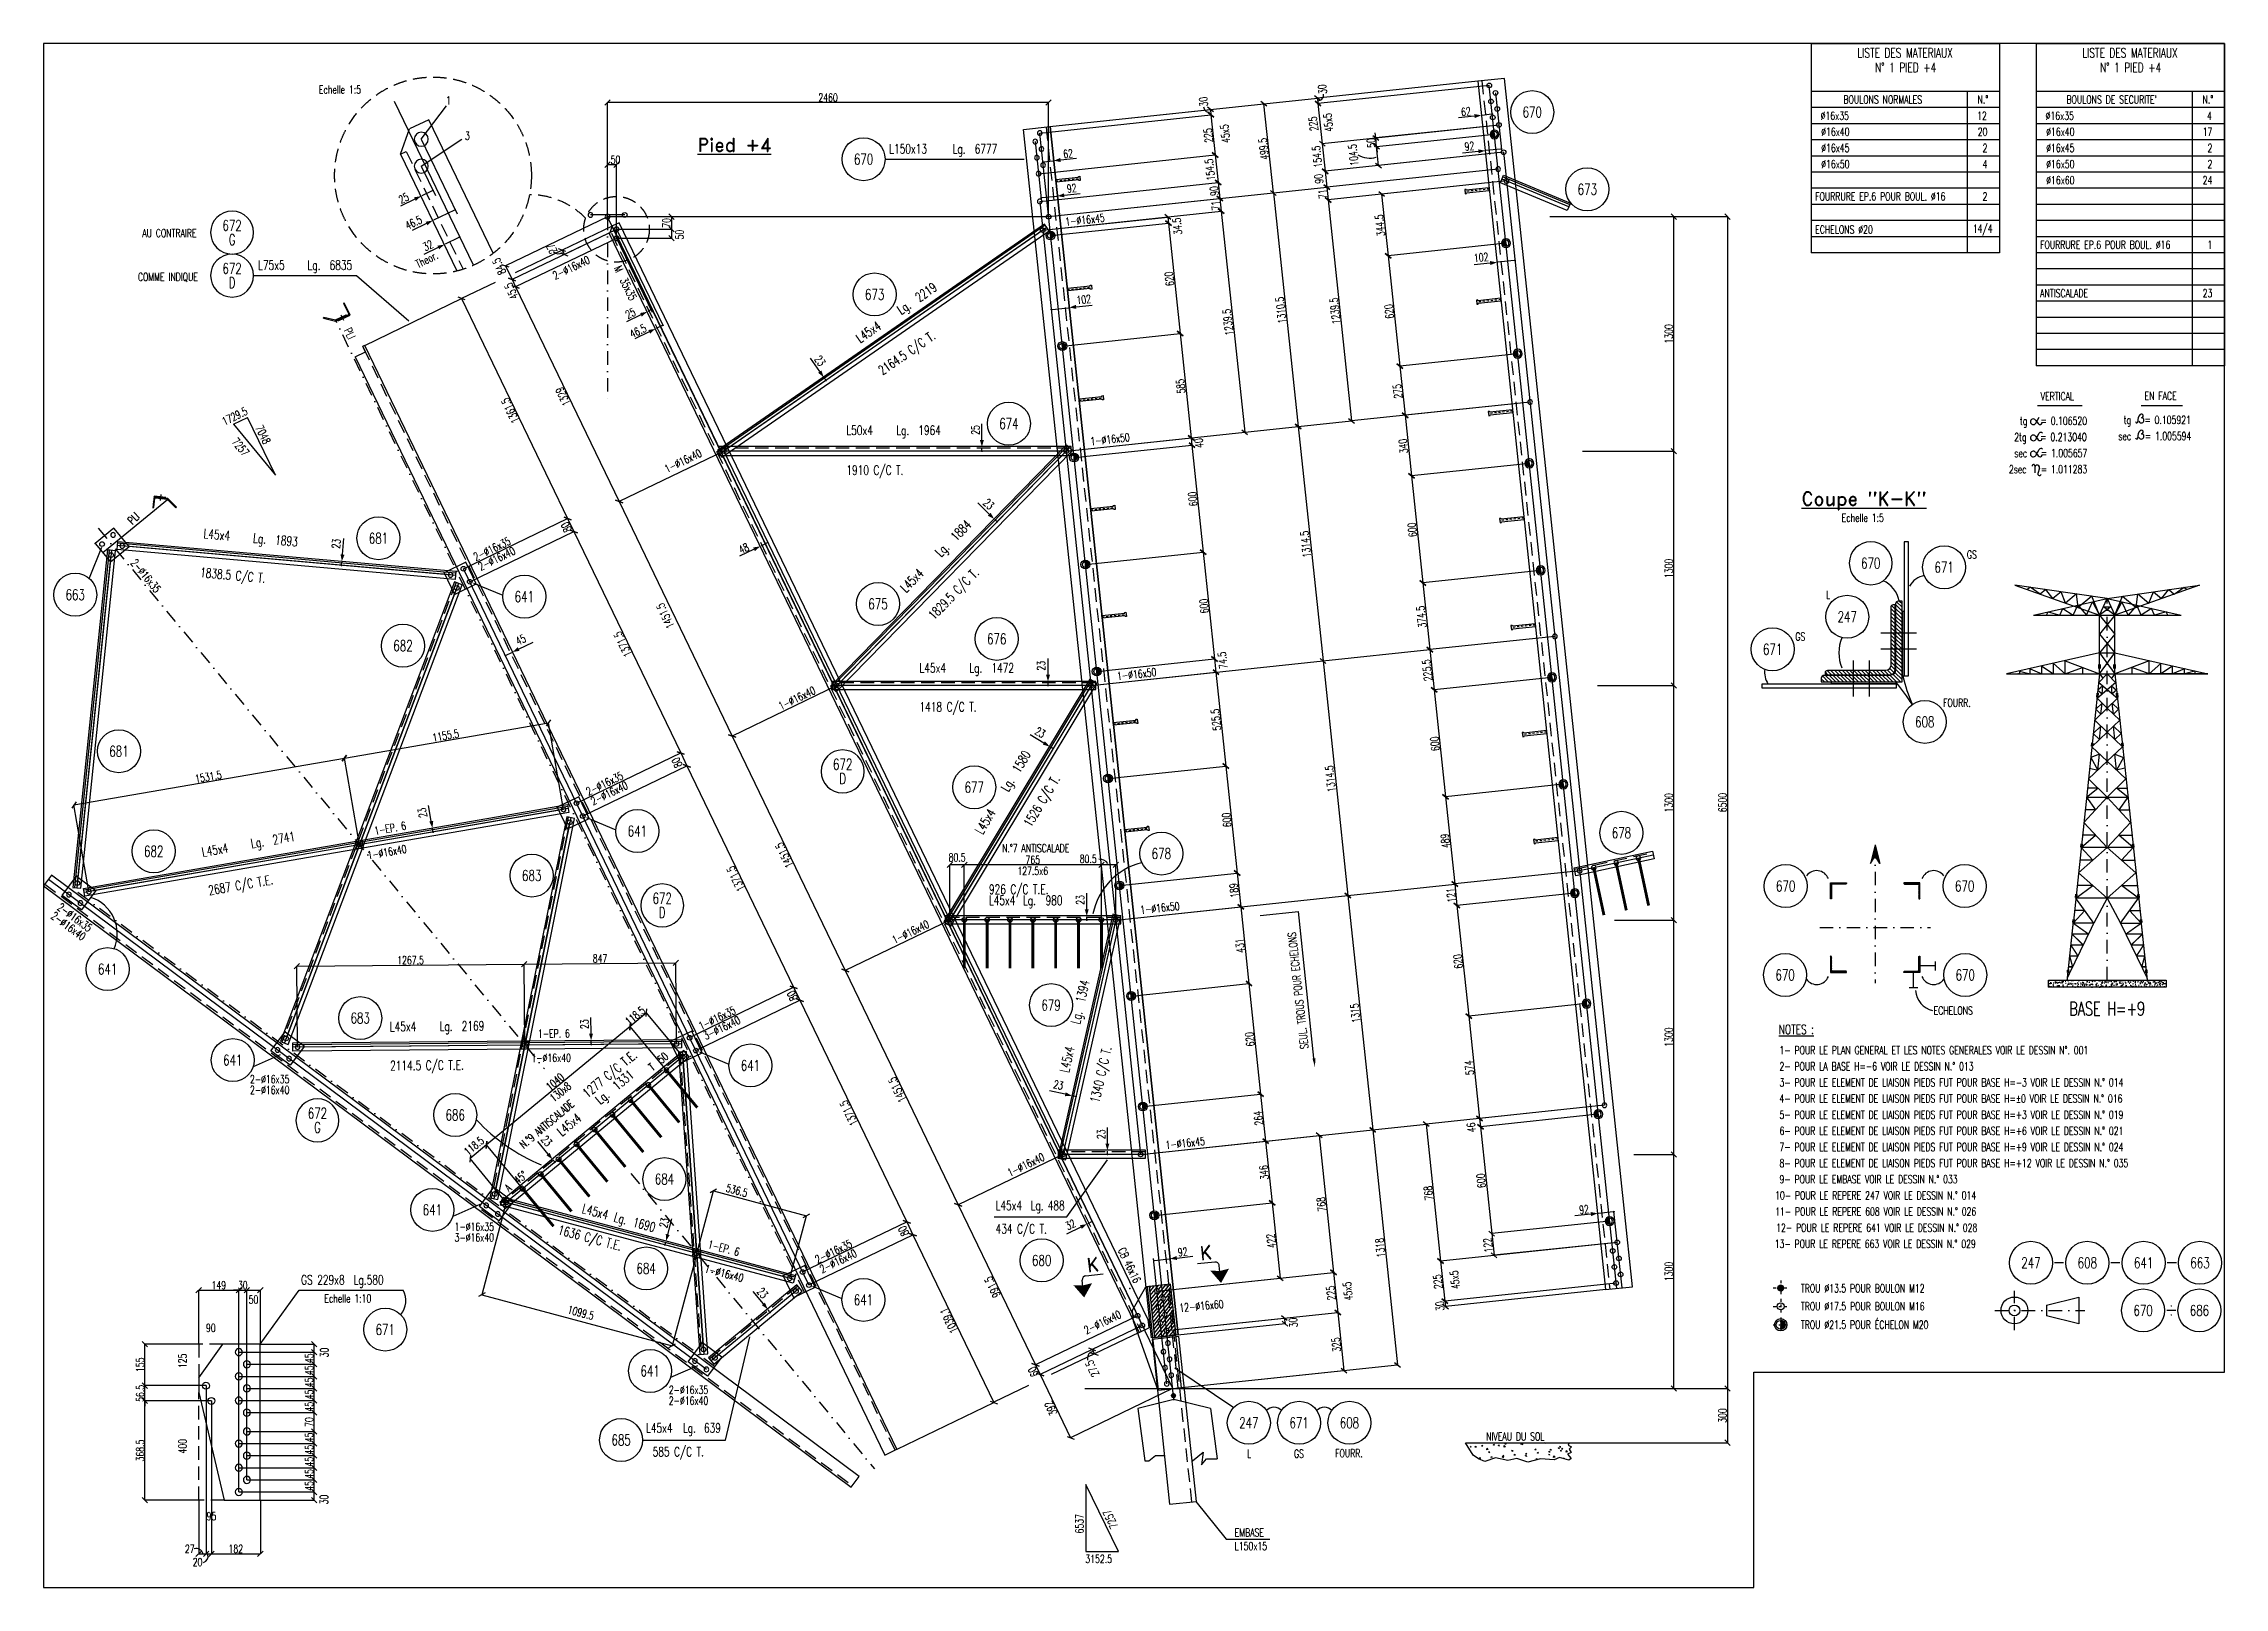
# Model space of a CAD drawing. Header units: feet. Extents: x 375 to 12540, y 75 to 8685.
import ezdxf
from ezdxf.enums import TextEntityAlignment as Align

# ---------------------------------------------------------------- set-up
doc = ezdxf.new("R2010")
doc.units = ezdxf.units.FT
doc.header["$LTSCALE"] = 150
doc.header["$MEASUREMENT"] = 0
doc.linetypes.add('DASHDOT', pattern=[1, 0.5, -0.25, 0, -0.25])
doc.linetypes.add('DASHED', pattern=[0.75, 0.5, -0.25])
doc.layers.get('0').update_dxf_attribs({"linetype": 'CONTINUOUS'})
for name, color, linetype in [('035B', 7, 'CONTINUOUS'), ('ASSI', 6, 'CONTINUOUS'), ('BOLLINI_1', 7, 'CONTINUOUS'), ('BOLLINI_5', 7, 'CONTINUOUS'), ('Echelon', 3, 'CONTINUOUS'), ('FORI', 2, 'CONTINUOUS'), ('LINEA-MEDIA', 7, 'CONTINUOUS'), ('LINEA_ANG', 2, 'CONTINUOUS'), ('LINEE_PIASTRA', 2, 'CONTINUOUS'), ('LINEE_PIASTRE', 2, 'CONTINUOUS'), ('LM', 7, 'CONTINUOUS'), ('LP', 1, 'CONTINUOUS'), ('LS', 7, 'CONTINUOUS'), ('LSP', 1, 'CONTINUOUS'), ('MZ', 6, 'DASHDOT'), ('NOTATION', 2, 'CONTINUOUS'), ('PIASTRE', 5, 'CONTINUOUS'), ('PIEGA_C_3901_50', 2, 'CONTINUOUS'), ('QT_MAL', 7, 'CONTINUOUS'), ('QT_MPR', 7, 'CONTINUOUS'), ('QT_MSP', 7, 'CONTINUOUS'), ('SEZIONI', 7, 'CONTINUOUS'), ('TESTI_A_P', 7, 'CONTINUOUS'), ('TRAT-Y', 7, 'DASHED')]:
    doc.layers.add(name, color=color, linetype=linetype)
doc.styles.add('MONO', font='romans.shx', dxfattribs={"width": 0.7})
doc.styles.add('QUOTE', font='ROMANS8.SHX', dxfattribs={"width": 0.7})
doc.styles.add('RD', font='ROMAND8.SHX', dxfattribs={"width": 0.7})
doc.styles.add('RQL', font='ROMANS8.SHX', dxfattribs={"width": 0.7})
doc.styles.add('RS', font='ROMANS8.shx', dxfattribs={"width": 0.7})
doc.styles.get("Standard").update_dxf_attribs({"font": 'ROMANS8.SHX', "width": 0.7})
doc.dimstyles.new('FRECCE1', dxfattribs={"dimtxt": 45, "dimasz": 5, "dimexe": 0, "dimexo": 0, "dimgap": 1, "dimtad": 1, "dimdec": 0, "dimdsep": 46, "dimtxsty": 'RS', "dimblk1": 'QUOTP', "dimblk2": 'QUOTF', "dimsah": 1, "dimcen": 0, "dimclrd": 2, "dimclre": 2, "dimclrt": 7, "dimadec": 0, "dimazin": 0, "dimtfac": 1, "dimtdec": 0, "dimtix": 1, "dimtmove": 2, "dimatfit": 3, "dimldrblk": 'QUOTP', "dimfxl": 1, "dimtolj": 1, "dimtzin": 0, "dimarcsym": 0})
doc.dimstyles.new('TRATTO', dxfattribs={"dimscale": 0, "dimtxt": 45, "dimasz": 30, "dimexe": 0, "dimexo": 0.06, "dimgap": 5, "dimtad": 1, "dimdec": 1, "dimzin": 0, "dimdsep": 46, "dimtxsty": 'RS', "dimblk1": 'OBLIQUE', "dimblk2": 'OBLIQUE', "dimsah": 1, "dimcen": 0.09, "dimclrd": 2, "dimclre": 2, "dimclrt": 7, "dimadec": 0, "dimazin": 0, "dimtfac": 1, "dimtdec": 1, "dimtix": 1, "dimtmove": 2, "dimatfit": 3, "dimfxl": 1, "dimtolj": 1, "dimtzin": 0, "dimarcsym": 0})

msp = doc.modelspace()

# ---------------------------------------------------------------- texts
at = {"color": 7, "style": 'RS', "width": 0.7}
msp.add_text('ECHELONS', height=45, dxfattribs=at).set_placement((10918.33, 3269.69))
at = {"layer": '035B', "style": 'MONO', "width": 0.7}
for s, rotation, p in [('1729.5', 25.749471, (1383.91, 6554.77)), ('7257', 309.537283, (1421.73, 6462.46)), ('7048', 295.749471, (1555.55, 6543.78)), ('FOURR.', 359.999997, (7579.75, 800.45)), ('7257', 115.749471, (6370.3, 416.16)), ('6537', 90, (6175.86, 375.64))]:
    msp.add_text(s, height=45, rotation=rotation, dxfattribs=at).set_placement(p)
for s, p in [('L', (10318.4, 5587.7)), ('L', (7088.34, 798.08)), ('GS', (7350.01, 798.08)), ('3152.5', (6186.25, 211.25))]:
    msp.add_text(s, height=45, dxfattribs=at).set_placement(p)
at = {"layer": 'LINEA-MEDIA', "style": 'RS', "width": 0.7}
for s, height, p in [('VERTICAL', 45.001, (11515.56, 6695.53)), ('EN FACE', 45.001, (12094.24, 6697.65)), ('tg   = 0.106520', 45.0005, (11399.02, 6558.55)), ('tg   = 0.105921', 45.0005, (11978.24, 6563.98)), ('2tg   = 0.213040', 45.0005, (11367.91, 6468.55)), ('sec   = 1.005594', 45.0005, (11948.37, 6473.98)), ('2sec   = 1.011283', 45.0005, (11338.2, 6288.55)), ('sec   = 1.005657', 45.0005, (11368.24, 6378.55))]:
    msp.add_text(s, height=height, dxfattribs=at).set_placement(p)
at = {"layer": 'LM', "style": 'RD', "width": 0.7}
for s, p in [('LISTE DES MATERIAUX', (10759.09, 8633.19)), ('LISTE DES MATERIAUX', (12013.91, 8633.19)), ('N%%D 1 PIED +4', (10762.03, 8552.18)), ('N%%D 1 PIED +4', (12016.85, 8552.18))]:
    msp.add_text(s, height=52.4947, dxfattribs=at).set_placement(p, align=Align.MIDDLE)
at = {"layer": 'LM', "style": 'RS', "width": 0.7}
for s, p in [('1- POUR LE PLAN GENERAL ET LES NOTES GENERALES VOIR LE DESSIN N%%D. 001', (10058.46, 3048.51)), ('2- POUR LA BASE H=-6 VOIR LE DESSIN N.° 013', (10058.46, 2958.51)), ('3- POUR LE ELEMENT DE LIAISON PIEDS FUT POUR BASE H=-3 VOIR LE DESSIN N.° 014', (10058.46, 2868.51)), ('4- POUR LE ELEMENT DE LIAISON PIEDS FUT POUR BASE H=%%P0 VOIR LE DESSIN N.° 016', (10058.46, 2778.51)), ('5- POUR LE ELEMENT DE LIAISON PIEDS FUT POUR BASE H=+3 VOIR LE DESSIN N.° 019', (10058.46, 2688.51)), ('6- POUR LE ELEMENT DE LIAISON PIEDS FUT POUR BASE H=+6 VOIR LE DESSIN N.° 021', (10058.46, 2598.51)), ('7- POUR LE ELEMENT DE LIAISON PIEDS FUT POUR BASE H=+9 VOIR LE DESSIN N.° 024', (10058.46, 2508.51)), ('8- POUR LE ELEMENT DE LIAISON PIEDS FUT POUR BASE H=+12 VOIR LE DESSIN N.° 035', (10058.46, 2418.51)), ('10- POUR LE REPERE 247 VOIR LE DESSIN N.° 014', (10033.82, 2238.51)), ('11- POUR LE REPERE 608 VOIR LE DESSIN N.° 026', (10034.04, 2148.51)), ('12- POUR LE REPERE 641 VOIR LE DESSIN N.° 028', (10040, 2058.51)), ('13- POUR LE REPERE 663 VOIR LE DESSIN N.° 029', (10031.65, 1968.51))]:
    msp.add_text(s, height=45, dxfattribs=at).set_placement(p)
msp.add_text('9- POUR LE EMBASE VOIR LE DESSIN N.° 033', height=45, rotation=359.999997, dxfattribs=at).set_placement((10058.46, 2328.51))
at = {"layer": 'LM', "linetype": 'ByBlock', "style": 'RS', "width": 0.7}
for s, p in [('TROU %%C13.5 POUR BOULON M12', (10177.82, 1720.52)), ('TROU %%C17.5 POUR BOULON M16', (10177.85, 1620.18)), ('TROU %%C21.5 POUR ÉCHELON M20', (10177.83, 1517.56))]:
    msp.add_text(s, height=45, dxfattribs=at).set_placement(p)
at = {"layer": 'LM', "style": 'RD'}
for s, insert, char_height, attachment_point in [('BOULONS NORMALES', (10415.15, 8373.01), 44.9937, 4), ('N.°', (11223.12, 8373.01), 44.994, 6), ("BOULONS DE SECURITE'", (11659.24, 8373.01), 44.9937, 4), ('N.°', (12477.94, 8373.01), 44.994, 6)]:
    msp.add_mtext(s, dxfattribs=dict(at, insert=insert, char_height=char_height, attachment_point=attachment_point))
at = {"layer": 'LS', "color": 7, "style": 'RS', "width": 0.7}
for s, height, p in [('Echelle 1:5', 45, (1910.55, 8405.99)), ('∅16x35', 44.994, (10287.99, 8260.49)), ('∅16x35', 44.994, (11542.81, 8260.49)), ('∅16x40', 44.994, (10291.15, 8170.55)), ('∅16x40', 44.994, (11545.97, 8170.55)), ('∅16x45', 44.994, (10291.15, 8080.55)), ('∅16x50', 44.994, (10291.15, 7990.56)), ('∅16x45', 44.994, (11545.97, 8080.55)), ('∅16x50', 44.994, (11545.97, 7990.56)), ('∅16x60', 44.994, (11545.97, 7900.59)), ('FOURRURE EP.6 POUR BOUL. %%C16', 44.9937, (10257.66, 7810.55)), ('ECHELONS %%C20', 44.9937, (10257.66, 7625.55)), ('FOURRURE EP.6 POUR BOUL. %%C16', 44.9937, (11512.48, 7540.59)), ('ANTISCALADE', 44.9937, (11512.48, 7270.62)), ('Echelle 1:5', 45, (10405.31, 6018.26)), ('Echelle 1:10', 45, (1941.07, 1664.17)), ('NIVEAU DU SOL', 45, (8421.91, 894.24))]:
    msp.add_text(s, height=height, dxfattribs=at).set_placement(p)
for s, height, p in [('12', 44.994, (11215.24, 8260.49)), ('4', 44.99, (12470.07, 8260.49)), ('20', 44.994, (11218.4, 8170.55)), ('17', 44.994, (12473.22, 8170.55)), ('2', 44.99, (11218.4, 8080.55)), ('4', 44.99, (11218.4, 7990.56)), ('2', 44.99, (12473.22, 8080.55)), ('2', 44.99, (12473.22, 7990.56)), ('24', 44.994, (12473.22, 7900.57)), ('2', 44.99, (11218.4, 7810.57)), ('14/4', 44.994, (11247.2, 7630.6)), ('1', 44.99, (12473.22, 7540.61)), ('23', 44.994, (12473.22, 7270.65))]:
    msp.add_text(s, height=height, dxfattribs=at).set_placement(p, align=Align.RIGHT)
at = {"layer": 'LS', "color": 3, "style": 'RD'}
for s, p in [('%%UPied +4', (4228.73, 8120.31)), ('%%UCoupe "K-K"', (10529.51, 6134.51, -2509.51))]:
    msp.add_text(s, height=75, dxfattribs=at).set_placement(p, align=Align.MIDDLE)
at = {"layer": 'LS', "color": 7, "style": 'RS', "width": 0.7}
for rotation, p in [(295.749471, (2082.51, 7068.64)), (44.741479, (876.49, 6036.95))]:
    msp.add_text('PLI', height=45, rotation=rotation, dxfattribs=at).set_placement(p, align=Align.MIDDLE)
at = {"layer": 'LS', "color": 3, "style": 'RD'}
for p in [(6857.97, 1941.66), (6227.4, 1874.87)]:
    msp.add_text('K', height=75, rotation=6.046282, dxfattribs=at).set_placement(p, align=Align.MIDDLE)
at = {"layer": 'LS', "color": 2, "style": 'RS', "width": 0.7}
for s, p in [('90', (1307.73, 1522.04)), ('95', (1311.48, 472.04))]:
    msp.add_text(s, height=45, dxfattribs=at).set_placement(p, align=Align.MIDDLE)
for s, p in [('125', (1150.23, 1338.29)), ('400', (1150.23, 862.04))]:
    msp.add_text(s, height=45, rotation=90, dxfattribs=at).set_placement(p, align=Align.MIDDLE)
at = {"layer": 'LS', "color": 7, "style": 'RS', "width": 0.7}
for s, p in [('EMBASE', (7019.18, 357.92)), ('L150x15', (7019.18, 282.67))]:
    msp.add_text(s, height=45, rotation=359.999997, dxfattribs=at).set_placement(p)
at = {"layer": 'LS', "color": 7, "char_height": 45, "attachment_point": 5, "style": 'RS'}
for s, insert in [('1', (2633.33, 8368.43)), ('3', (2739.19, 8171.27))]:
    msp.add_mtext(s, dxfattribs=dict(at, insert=insert))
at = {"layer": 'LS', "color": 3, "insert": (11886.01, 3302.61), "char_height": 75, "attachment_point": 5, "style": 'RD'}
msp.add_mtext('BASE H=+9', dxfattribs=at)
at = {"layer": 'NOTATION', "color": 7, "style": 'RS', "width": 0.7}
msp.add_text('%%uNOTES :', height=52.5, dxfattribs=at).set_placement((10053.85, 3160.86))
at = {"layer": 'QT_MPR', "color": 0, "style": 'RS', "width": 0.7}
msp.add_text('N.°7 ANTISCALADE', height=45, dxfattribs=at).set_placement((5721.55, 4175.26))
msp.add_text('N.°9 ANTISCALADE', height=45, rotation=40.652462, dxfattribs=at).set_placement((3054.32, 2519.05))
at = {"layer": 'QT_MSP', "color": 7, "insert": (7372.99, 3403.5), "char_height": 45, "attachment_point": 5, "rotation": 96.284918, "style": 'RS'}
msp.add_mtext('\\A1;SEUL. TROUS POUR ECHELONS', dxfattribs=at)
at = {"layer": 'TESTI_A_P', "style": 'RS', "width": 0.7}
for s, p in [('AU CONTRAIRE', (925.4, 7606.07)), ('COMME INDIQUE', (901.21, 7361.19)), ('GS', (11103.8, 5812.65)), ('GS', (10146.94, 5355.22)), ('FOURR.', (10970.89, 4986.18))]:
    msp.add_text(s, height=45, dxfattribs=at).set_placement(p)
msp.add_text('Theor.', height=45, rotation=26.189777, dxfattribs=at).set_placement((2464.82, 7432.38))

# ---------------------------------------------------------------- blocks, each defined once
blk = doc.blocks.new('16')
blk.add_circle((0, 0), 1)
blk = doc.blocks.new('ASSE98')
blk.add_line((0, 0), (1, 0))
at = {"color": 7, "style": 'QUOTE', "width": 0.5, "flags": 1}
for tag, p in [('TI', (1.3831, 6.8273)), ('DI_S', (1.3831, 6.4218)), ('D_S', (1.3831, 6.0209)), ('E_S', (1.3831, 5.6806)), ('NFORI', (1.3645, 5.2979)), ('ALAR', (1.3635, 4.9325)), ('FAM', (1.3775, 4.5465)), ('ALA', (1.3831, 4.1926)), ('DISP2', (1.3831, 3.8497)), ('DISP1', (1.3831, 3.5069)), ('PINZAF', (1.3831, 3.164)), ('PINZAI', (1.3831, 2.8211)), ('TRP', (1.3831, 2.4783)), ('NP', (1.3831, 2.1354)), ('SV', (1.3831, 1.7926)), ('PESO', (1.3831, 1.4497)), ('QUA', (1.3831, 1.1069)), ('LUN', (1.3831, 0.764)), ('PROF', (1.3831, 0.4211)), ('POS', (1.3831, 0.0783))]:
    blk.add_attdef(tag, p, '', height=0.2, dxfattribs=at)
at = {"color": 7, "flags": 1}
for tag, p in [('LAV1', (3.0743, 6.8285)), ('LAV2', (3.0743, 6.4951)), ('LAV3', (3.0743, 6.1618)), ('LAV4', (3.0743, 5.8285)), ('LAV5', (3.0743, 5.4951)), ('LAV6', (3.0743, 5.1618)), ('LAV7', (3.0743, 4.8285)), ('LAV8', (3.0743, 4.4951)), ('LAV9', (3.0743, 4.1618)), ('LAV10', (3.0743, 3.8285))]:
    blk.add_attdef(tag, p, '', height=0.2, dxfattribs=at)
blk = doc.blocks.new('QUOTP')
at = {"layer": 'ASSI', "color": 2, "const_width": 1.07}
blk.add_lwpolyline([(-0.5, 0, 1), (0.5, 0, 1)], format="xyb", close=True, dxfattribs=at)
blk = doc.blocks.new('QUOTF')
at = {"layer": 'LS', "color": 2}
blk.add_line((7.5, 0), (25.5, 0), dxfattribs=at)
blk.add_solid([(7.5, 2.25), (0, 0), (7.5, -2.25)], dxfattribs=at)
blk = doc.blocks.new('*D21')
at = {"layer": 'QT_MAL', "color": 2, "lineweight": -2, "transparency": 16777216}
blk.add_line((5954, 8026), (6005, 8031), dxfattribs=at)
at = {"layer": 'QT_MAL', "color": 2, "lineweight": -2, "transparency": 16777216, "xscale": 5, "yscale": 5, "zscale": 5}
for name, p, rotation in [('QUOTP', (5949, 8025), 186.0462819171396), ('QUOTF', (6010, 8032), 6.046281917139565)]:
    blk.add_blockref(name, p, dxfattribs=dict(at, rotation=rotation))
at = {"layer": 'QT_MAL', "color": 7, "transparency": 16777216, "insert": (6090, 8071), "char_height": 45, "attachment_point": 5, "rotation": 6.0463, "style": 'RS'}
blk.add_mtext('\\A1;62', dxfattribs=at)
blk = doc.blocks.new('A$C6E393FD9')
at = {"layer": 'Echelon'}
blk.add_lwpolyline([(3, 0), (0, 20), (169, 41), (168, 47), (178, 48), (182, 17), (172, 16), (171, 22), (3, 0)], close=True, dxfattribs=at)
at = {"layer": 'MZ', "ltscale": 0.2}
blk.add_line((1, 10), (180, 33), dxfattribs=at)
blk = doc.blocks.new('_OBLIQUE')
at = {"color": 0, "linetype": 'ByBlock'}
blk.add_line((-0.5, -0.5), (0.5, 0.5), dxfattribs=at)
blk = doc.blocks.new('*D22')
at = {"layer": 'QT_MPR', "color": 2, "lineweight": -2, "transparency": 16777216}
for p, q in [((3521, 7720), (3521, 8357)), ((5981, 8357), (3521, 8357)), ((5981, 7720), (5981, 8357))]:
    blk.add_line(p, q, dxfattribs=at)
at = {"layer": 'QT_MPR', "color": 2, "lineweight": -2, "transparency": 16777216, "xscale": 30, "yscale": 30, "zscale": 30, "rotation": 180}
blk.add_blockref('_OBLIQUE', (3521, 8357), dxfattribs=at)
at = {"layer": 'QT_MPR', "color": 2, "lineweight": -2, "transparency": 16777216, "xscale": 30, "yscale": 30, "zscale": 30}
blk.add_blockref('_OBLIQUE', (5981, 8357), dxfattribs=at)
at = {"layer": 'QT_MPR', "color": 7, "transparency": 16777216, "insert": (4751, 8384), "char_height": 45, "attachment_point": 5, "style": 'RS'}
blk.add_mtext('\\A1;2460', dxfattribs=at)
blk = doc.blocks.new('*D23')
at = {"layer": 'QT_MAL', "color": 2, "lineweight": -2, "transparency": 16777216}
blk.add_line((6001, 7203), (6092, 7212), dxfattribs=at)
at = {"layer": 'QT_MAL', "color": 2, "lineweight": -2, "transparency": 16777216, "xscale": 5, "yscale": 5, "zscale": 5}
for name, p, rotation in [('QUOTP', (5996, 7202), 186.0462819171397), ('QUOTF', (6097, 7213), 6.046281917139768)]:
    blk.add_blockref(name, p, dxfattribs=dict(at, rotation=rotation))
at = {"layer": 'QT_MAL', "color": 7, "transparency": 16777216, "insert": (6177, 7258), "char_height": 45, "attachment_point": 5, "rotation": 6.0463, "style": 'RS'}
blk.add_mtext('\\A1;102', dxfattribs=at)
blk = doc.blocks.new('*D24')
at = {"layer": 'QT_MAL', "color": 2, "lineweight": -2, "transparency": 16777216}
blk.add_line((5945, 7826), (6026, 7834), dxfattribs=at)
at = {"layer": 'QT_MAL', "color": 2, "lineweight": -2, "transparency": 16777216, "xscale": 5, "yscale": 5, "zscale": 5}
for name, p, rotation in [('QUOTP', (5940, 7825), 186.0462819171397), ('QUOTF', (6031, 7835), 6.046281917139768)]:
    blk.add_blockref(name, p, dxfattribs=dict(at, rotation=rotation))
at = {"layer": 'QT_MAL', "color": 7, "transparency": 16777216, "insert": (6110, 7878), "char_height": 45, "attachment_point": 5, "rotation": 6.0463, "style": 'RS'}
blk.add_mtext('\\A1;92', dxfattribs=at)
blk = doc.blocks.new('MRKR_98')
blk.add_point((0, 0))
at = {"color": 7, "style": 'QUOTE', "width": 0.5, "flags": 1}
for tag, p in [('AUX2', (3.71, 4.93)), ('NFORI', (3.72, 5.3)), ('TI', (3.73, 6.83)), ('AUX1', (3.73, 4.19)), ('DI_S', (3.73, 6.42)), ('D_S', (3.73, 6.02)), ('E_S', (3.73, 5.68)), ('FAM', (3.73, 4.55)), ('COMMESSA', (3.73, 3.85)), ('MD', (3.73, 3.51)), ('MP', (3.73, 3.16)), ('LARGHEZZA', (3.73, 2.82)), ('SPESSORE', (3.73, 2.48)), ('NP', (3.73, 2.14)), ('SV', (3.73, 1.79)), ('PESO', (3.73, 1.45)), ('QUA', (3.73, 1.11)), ('LUN', (3.73, 0.76)), ('PROF', (3.73, 0.42)), ('POS', (3.73, 0.08))]:
    blk.add_attdef(tag, p, '', height=0.2, dxfattribs=at)
at = {"color": 7, "flags": 1}
for tag, p in [('LAV1', (5.26, 6.88)), ('LAV2', (5.26, 6.55)), ('LAV3', (5.26, 6.21)), ('LAV4', (5.26, 5.88)), ('LAV5', (5.26, 5.55)), ('LAV6', (5.26, 5.21)), ('LAV7', (5.26, 4.88)), ('LAV8', (5.26, 4.55)), ('LAV9', (5.26, 4.21)), ('LAV10', (5.26, 3.88))]:
    blk.add_attdef(tag, p, '', height=0.2, dxfattribs=at)
blk = doc.blocks.new('*D176')
at = {"layer": 'QT_MAL', "color": 2, "lineweight": -2, "transparency": 16777216}
blk.add_line((3759, 7198), (3746, 7191), dxfattribs=at)
at = {"layer": 'QT_MAL', "color": 2, "lineweight": -2, "transparency": 16777216, "xscale": 5, "yscale": 5, "zscale": 5}
for name, p, rotation in [('QUOTF', (3741, 7189), 205.7494713751364), ('QUOTP', (3764, 7200), 25.74947137513631)]:
    blk.add_blockref(name, p, dxfattribs=dict(at, rotation=rotation))
at = {"layer": 'QT_MAL', "color": 7, "transparency": 16777216, "insert": (3649, 7181), "char_height": 45, "attachment_point": 5, "rotation": 25.7495, "style": 'RS'}
blk.add_mtext('\\A1;25', dxfattribs=at)
blk = doc.blocks.new('*D177')
at = {"layer": 'QT_MAL', "color": 2, "lineweight": -2, "transparency": 16777216}
blk.add_line((3825, 7112), (3792, 7096), dxfattribs=at)
at = {"layer": 'QT_MAL', "color": 2, "lineweight": -2, "transparency": 16777216, "xscale": 5, "yscale": 5, "zscale": 5}
for name, p, rotation in [('QUOTF', (3787, 7094), 205.7494713751364), ('QUOTP', (3829, 7114), 25.74947137513631)]:
    blk.add_blockref(name, p, dxfattribs=dict(at, rotation=rotation))
at = {"layer": 'QT_MAL', "color": 7, "transparency": 16777216, "insert": (3691, 7082), "char_height": 45, "attachment_point": 5, "rotation": 25.7495, "style": 'RS'}
blk.add_mtext('\\A1;46.5', dxfattribs=at)
blk = doc.blocks.new('*D178')
at = {"layer": 'QT_MAL', "color": 2, "lineweight": -2, "transparency": 16777216}
for p, q in [((6195, 2101), (6195, 2101)), ((6220, 2113), (6200, 2103))]:
    blk.add_line(p, q, dxfattribs=at)
at = {"layer": 'QT_MAL', "color": 2, "lineweight": -2, "transparency": 16777216, "xscale": 5, "yscale": 5, "zscale": 5}
for name, p, rotation in [('QUOTF', (6195, 2101), 205.7494713751364), ('QUOTP', (6224, 2115), 25.74947137513631)]:
    blk.add_blockref(name, p, dxfattribs=dict(at, rotation=rotation))
at = {"layer": 'QT_MAL', "color": 7, "transparency": 16777216, "insert": (6103, 2098), "char_height": 45, "attachment_point": 5, "rotation": 25.7495, "style": 'RS'}
blk.add_mtext('\\A1;32', dxfattribs=at)
blk = doc.blocks.new('*D171')
at = {"layer": 'QT_MAL', "color": 2, "lineweight": -2, "transparency": 16777216}
blk.add_line((4411, 5900), (4377, 5883), dxfattribs=at)
at = {"layer": 'QT_MAL', "color": 2, "lineweight": -2, "transparency": 16777216, "xscale": 5, "yscale": 5, "zscale": 5}
for name, p, rotation in [('QUOTF', (4372, 5881), 205.7494713751364), ('QUOTP', (4415, 5902), 25.74947137513631)]:
    blk.add_blockref(name, p, dxfattribs=dict(at, rotation=rotation))
at = {"layer": 'QT_MAL', "color": 7, "transparency": 16777216, "insert": (4281, 5869), "char_height": 45, "attachment_point": 5, "rotation": 25.7495, "style": 'RS'}
blk.add_mtext('\\A1;48', dxfattribs=at)
blk = doc.blocks.new('*D62')
at = {"layer": 'LS', "color": 2, "lineweight": -2, "transparency": 16777216}
for p, q in [((9246, 2490), (9469, 2490)), ((9469, 1184), (9469, 2490)), ((6673, 1184), (9469, 1184))]:
    blk.add_line(p, q, dxfattribs=at)
at = {"layer": 'LS', "color": 2, "lineweight": -2, "transparency": 16777216, "xscale": 30, "yscale": 30, "zscale": 30}
for p, rotation in [((9469, 2490), 90), ((9469, 1184), 270)]:
    blk.add_blockref('_OBLIQUE', p, dxfattribs=dict(at, rotation=rotation))
at = {"layer": 'LS', "color": 7, "transparency": 16777216, "insert": (9441, 1837), "char_height": 45, "attachment_point": 5, "rotation": 90, "style": 'RS'}
blk.add_mtext('\\A1;1300', dxfattribs=at)
blk = doc.blocks.new('*D63')
at = {"layer": 'LS', "color": 2, "lineweight": -2, "transparency": 16777216}
for p, q in [((8777, 7720), (9469, 7720)), ((9469, 6412), (9469, 7720)), ((8960, 6412), (9469, 6412))]:
    blk.add_line(p, q, dxfattribs=at)
at = {"layer": 'LS', "color": 2, "lineweight": -2, "transparency": 16777216, "xscale": 30, "yscale": 30, "zscale": 30}
for p, rotation in [((9469, 7720), 90), ((9469, 6412), 270)]:
    blk.add_blockref('_OBLIQUE', p, dxfattribs=dict(at, rotation=rotation))
at = {"layer": 'LS', "color": 7, "transparency": 16777216, "insert": (9441, 7066), "char_height": 45, "attachment_point": 5, "rotation": 90, "style": 'RS'}
blk.add_mtext('\\A1;1300', dxfattribs=at)
blk = doc.blocks.new('*D64')
at = {"layer": 'LS', "color": 2, "lineweight": -2, "transparency": 16777216}
for p, q in [((8777, 7720), (9769, 7720)), ((9769, 7720), (9769, 1184)), ((6673, 1184), (9769, 1184))]:
    blk.add_line(p, q, dxfattribs=at)
at = {"layer": 'LS', "color": 2, "lineweight": -2, "transparency": 16777216, "xscale": 30, "yscale": 30, "zscale": 30}
for p, rotation in [((9769, 7720), 90), ((9769, 1184), 270)]:
    blk.add_blockref('_OBLIQUE', p, dxfattribs=dict(at, rotation=rotation))
at = {"layer": 'LS', "color": 7, "transparency": 16777216, "insert": (9741, 4452), "char_height": 45, "attachment_point": 5, "rotation": 90, "style": 'RS'}
blk.add_mtext('\\A1;6500', dxfattribs=at)
blk = doc.blocks.new('*D65')
at = {"layer": 'LS', "color": 2, "lineweight": -2, "transparency": 16777216}
for p, q in [((6673, 1184), (9769, 1184)), ((9769, 1184), (9769, 882)), ((8884, 882), (9769, 882))]:
    blk.add_line(p, q, dxfattribs=at)
at = {"layer": 'LS', "color": 2, "lineweight": -2, "transparency": 16777216, "xscale": 30, "yscale": 30, "zscale": 30}
for p, rotation in [((9769, 1184), 90), ((9769, 882), 270)]:
    blk.add_blockref('_OBLIQUE', p, dxfattribs=dict(at, rotation=rotation))
at = {"layer": 'LS', "color": 7, "transparency": 16777216, "insert": (9741, 1033), "char_height": 45, "attachment_point": 5, "rotation": 90, "style": 'RS'}
blk.add_mtext('\\A1;300', dxfattribs=at)
blk = doc.blocks.new('*D66')
at = {"layer": 'LS', "color": 2, "lineweight": -2, "transparency": 16777216}
for p, q in [((9138, 3797), (9469, 3797)), ((9469, 2490), (9469, 3797)), ((9246, 2490), (9469, 2490))]:
    blk.add_line(p, q, dxfattribs=at)
at = {"layer": 'LS', "color": 2, "lineweight": -2, "transparency": 16777216, "xscale": 30, "yscale": 30, "zscale": 30}
for p, rotation in [((9469, 3797), 90), ((9469, 2490), 270)]:
    blk.add_blockref('_OBLIQUE', p, dxfattribs=dict(at, rotation=rotation))
at = {"layer": 'LS', "color": 7, "transparency": 16777216, "insert": (9441, 3144), "char_height": 45, "attachment_point": 5, "rotation": 90, "style": 'RS'}
blk.add_mtext('\\A1;1300', dxfattribs=at)
blk = doc.blocks.new('*D67')
at = {"layer": 'LS', "color": 2, "lineweight": -2, "transparency": 16777216}
for p, q in [((9044, 5105), (9469, 5105)), ((9469, 3797), (9469, 5105)), ((9138, 3797), (9469, 3797))]:
    blk.add_line(p, q, dxfattribs=at)
at = {"layer": 'LS', "color": 2, "lineweight": -2, "transparency": 16777216, "xscale": 30, "yscale": 30, "zscale": 30}
for p, rotation in [((9469, 5105), 90), ((9469, 3797), 270)]:
    blk.add_blockref('_OBLIQUE', p, dxfattribs=dict(at, rotation=rotation))
at = {"layer": 'LS', "color": 7, "transparency": 16777216, "insert": (9441, 4451), "char_height": 45, "attachment_point": 5, "rotation": 90, "style": 'RS'}
blk.add_mtext('\\A1;1300', dxfattribs=at)
blk = doc.blocks.new('*D68')
at = {"layer": 'LS', "color": 2, "lineweight": -2, "transparency": 16777216}
for p, q in [((8960, 6412), (9469, 6412)), ((9469, 5105), (9469, 6412)), ((9044, 5105), (9469, 5105))]:
    blk.add_line(p, q, dxfattribs=at)
at = {"layer": 'LS', "color": 2, "lineweight": -2, "transparency": 16777216, "xscale": 30, "yscale": 30, "zscale": 30}
for p, rotation in [((9469, 6412), 90), ((9469, 5105), 270)]:
    blk.add_blockref('_OBLIQUE', p, dxfattribs=dict(at, rotation=rotation))
at = {"layer": 'LS', "color": 7, "transparency": 16777216, "insert": (9441, 5758), "char_height": 45, "attachment_point": 5, "rotation": 90, "style": 'RS'}
blk.add_mtext('\\A1;1300', dxfattribs=at)
blk = doc.blocks.new('P20')
at = {"color": 0}
for p, q in [((0, 0.98), (0.02, 1)), ((0, 0.94), (0.06, 1)), ((1, -0.01), (0, 0.99)), ((0, 0.89), (0.1, 0.99)), ((0, 0.85), (0.14, 0.99)), ((0, 0.8), (0.18, 0.98)), ((0, 0.76), (0.22, 0.98)), ((0, 0.71), (0.25, 0.97)), ((0, 0.67), (0.29, 0.96)), ((1, -0.05), (0, 0.95)), ((0, 0.62), (0.32, 0.95)), ((0, 0.58), (0.36, 0.93)), ((0, 0.53), (0.39, 0.92)), ((0, 0.49), (0.42, 0.91)), ((1, -0.09), (0, 0.9)), ((0, 0.44), (0.45, 0.89)), ((0, 0.4), (0.48, 0.88)), ((0.99, -0.13), (0, 0.86)), ((0, 0.35), (0.51, 0.86)), ((0, 0.31), (0.54, 0.84)), ((0, 0.26), (0.56, 0.83)), ((0.99, -0.17), (0, 0.81)), ((0, 0.22), (0.59, 0.81)), ((0, 0.17), (0.61, 0.79)), ((0.98, -0.21), (0, 0.77)), ((0, 0.13), (0.64, 0.77)), ((0, 0.08), (0.66, 0.75)), ((0, 0.04), (0.69, 0.73)), ((0.97, -0.25), (0, 0.72)), ((0, -0.01), (0.71, 0.7)), ((0.96, -0.28), (0, 0.68)), ((0, -0.05), (0.73, 0.68)), ((0, -0.1), (0.75, 0.66)), ((0.95, -0.32), (0, 0.63)), ((0, -0.14), (0.77, 0.63)), ((0, -0.19), (0.79, 0.61)), ((0.94, -0.35), (0, 0.59)), ((0, -0.23), (0.81, 0.58)), ((0, -0.28), (0.83, 0.56)), ((0.92, -0.38), (0, 0.54)), ((0, -0.32), (0.85, 0.53)), ((0.91, -0.41), (0, 0.5)), ((0, -0.36), (0.87, 0.5)), ((0, -0.41), (0.88, 0.47)), ((0.9, -0.44), (0, 0.45)), ((0, -0.45), (0.9, 0.44)), ((0.88, -0.47), (0, 0.41)), ((0, -0.5), (0.91, 0.41)), ((0, -0.54), (0.92, 0.38)), ((0.87, -0.5), (0, 0.36)), ((0, -0.59), (0.94, 0.35)), ((0.85, -0.53), (0, 0.32)), ((0, -0.63), (0.95, 0.31)), ((0, -0.68), (0.96, 0.28)), ((0.83, -0.56), (0, 0.27)), ((0, -0.72), (0.97, 0.25)), ((0.81, -0.58), (0, 0.23)), ((0, -0.77), (0.98, 0.21)), ((0.79, -0.61), (0, 0.18)), ((0, -0.81), (0.99, 0.17)), ((0.77, -0.63), (0, 0.14)), ((0, -0.86), (0.99, 0.13)), ((0.75, -0.66), (0, 0.09)), ((0, -0.9), (1, 0.09)), ((0.73, -0.68), (0, 0.05)), ((0, -0.95), (1, 0.05)), ((0.71, -0.7), (0, 0.01)), ((0, -0.99), (1, 0.01)), ((1, 0.04), (0.04, 1)), ((1, 0.09), (0.09, 1)), ((0.99, 0.14), (0.14, 0.99)), ((0.98, 0.19), (0.19, 0.98)), ((0.97, 0.25), (0.25, 0.97)), ((0.95, 0.31), (0.31, 0.95)), ((0.92, 0.38), (0.38, 0.92)), ((0.88, 0.47), (0.47, 0.88)), ((0.81, 0.59), (0.59, 0.81)), ((0.69, -0.73), (0, -0.04)), ((0.66, -0.75), (0, -0.08)), ((0.64, -0.77), (0, -0.13)), ((0.61, -0.79), (0, -0.17)), ((0.59, -0.81), (0, -0.22)), ((0.56, -0.83), (0, -0.26)), ((0.54, -0.84), (0, -0.31)), ((0.51, -0.86), (0, -0.35)), ((0.48, -0.88), (0, -0.4)), ((0.45, -0.89), (0, -0.44)), ((0.42, -0.91), (0, -0.49)), ((0.39, -0.92), (0, -0.53)), ((0.36, -0.93), (0, -0.58)), ((0.32, -0.95), (0, -0.62)), ((0.29, -0.96), (0, -0.67)), ((0.25, -0.97), (0, -0.71)), ((0.22, -0.98), (0, -0.76)), ((0.18, -0.98), (0, -0.8)), ((0.14, -0.99), (0, -0.85)), ((0.1, -0.99), (0, -0.89)), ((0.04, -1), (1, -0.04)), ((0.09, -1), (1, -0.09)), ((0.14, -0.99), (0.99, -0.14)), ((0.19, -0.98), (0.98, -0.19)), ((0.25, -0.97), (0.97, -0.25)), ((0.31, -0.95), (0.95, -0.31)), ((0.38, -0.92), (0.92, -0.38)), ((0.47, -0.88), (0.88, -0.47)), ((0.59, -0.81), (0.81, -0.59))]:
    blk.add_line(p, q, dxfattribs=at)
for radius in [1.5, 1]:
    blk.add_circle((0, 0), radius)
blk = doc.blocks.new('*D69')
at = {"layer": 'QT_MPR', "color": 2, "lineweight": -2, "transparency": 16777216}
for p, q in [((5932, 8186), (6887, 8288)), ((5989, 8223), (6884, 8317)), ((6884, 8317), (6887, 8288))]:
    blk.add_line(p, q, dxfattribs=at)
at = {"layer": 'QT_MPR', "color": 2, "lineweight": -2, "transparency": 16777216, "xscale": 30, "yscale": 30, "zscale": 30}
for p, rotation in [((6884, 8317), 96.04628191713971), ((6887, 8288), 276.0462819171397)]:
    blk.add_blockref('_OBLIQUE', p, dxfattribs=dict(at, rotation=rotation))
at = {"layer": 'QT_MPR', "color": 7, "transparency": 16777216, "insert": (6845, 8361), "char_height": 45, "attachment_point": 5, "rotation": 96.0463, "style": 'RS'}
blk.add_mtext('\\A1;30', dxfattribs=at)
blk = doc.blocks.new('*D70')
at = {"layer": 'QT_MPR', "color": 2, "lineweight": -2, "transparency": 16777216}
for p, q in [((5932, 8186), (6887, 8288)), ((6887, 8288), (6911, 8064)), ((5926, 7959), (6911, 8064))]:
    blk.add_line(p, q, dxfattribs=at)
at = {"layer": 'QT_MPR', "color": 2, "lineweight": -2, "transparency": 16777216, "xscale": 30, "yscale": 30, "zscale": 30}
for p, rotation in [((6887, 8288), 96.04628191713971), ((6911, 8064), 276.0462819171397)]:
    blk.add_blockref('_OBLIQUE', p, dxfattribs=dict(at, rotation=rotation))
at = {"layer": 'QT_MPR', "color": 7, "transparency": 16777216, "insert": (6966, 8183), "char_height": 45, "attachment_point": 5, "rotation": 96.0463, "style": 'RS'}
blk.add_mtext('\\A1;45x5', dxfattribs=at)
blk = doc.blocks.new('*D71')
at = {"layer": 'QT_MPR', "color": 2, "lineweight": -2, "transparency": 16777216}
for p, q in [((5932, 8186), (6887, 8288)), ((6887, 8288), (6911, 8064)), ((5926, 7959), (6911, 8064))]:
    blk.add_line(p, q, dxfattribs=at)
at = {"layer": 'QT_MPR', "color": 2, "lineweight": -2, "transparency": 16777216, "xscale": 30, "yscale": 30, "zscale": 30}
for p, rotation in [((6887, 8288), 96.04628191713971), ((6911, 8064), 276.0462819171397)]:
    blk.add_blockref('_OBLIQUE', p, dxfattribs=dict(at, rotation=rotation))
at = {"layer": 'QT_MPR', "color": 7, "transparency": 16777216, "insert": (6872, 8173), "char_height": 45, "attachment_point": 5, "rotation": 96.0463, "style": 'RS'}
blk.add_mtext('\\A1;225', dxfattribs=at)
blk = doc.blocks.new('*D72')
at = {"layer": 'QT_MPR', "color": 2, "lineweight": -2, "transparency": 16777216}
for p, q in [((5926, 7959), (6911, 8064)), ((6911, 8064), (6927, 7910)), ((5932, 7805), (6927, 7910))]:
    blk.add_line(p, q, dxfattribs=at)
at = {"layer": 'QT_MPR', "color": 2, "lineweight": -2, "transparency": 16777216, "xscale": 30, "yscale": 30, "zscale": 30}
for p, rotation in [((6911, 8064), 96.04628191713971), ((6927, 7910), 276.0462819171397)]:
    blk.add_blockref('_OBLIQUE', p, dxfattribs=dict(at, rotation=rotation))
at = {"layer": 'QT_MPR', "color": 7, "transparency": 16777216, "insert": (6881, 7982), "char_height": 45, "attachment_point": 5, "rotation": 96.0463, "style": 'RS'}
blk.add_mtext('\\A1;154.5', dxfattribs=at)
blk = doc.blocks.new('*D73')
at = {"layer": 'QT_MPR', "color": 2, "lineweight": -2, "transparency": 16777216}
for p, q in [((5932, 7805), (6927, 7910)), ((6927, 7910), (6937, 7821)), ((5981, 7720), (6937, 7821))]:
    blk.add_line(p, q, dxfattribs=at)
at = {"layer": 'QT_MPR', "color": 2, "lineweight": -2, "transparency": 16777216, "xscale": 30, "yscale": 30, "zscale": 30}
for p, rotation in [((6927, 7910), 96.04628191713971), ((6937, 7821), 276.0462819171397)]:
    blk.add_blockref('_OBLIQUE', p, dxfattribs=dict(at, rotation=rotation))
at = {"layer": 'QT_MPR', "color": 7, "transparency": 16777216, "insert": (6905, 7863), "char_height": 45, "attachment_point": 5, "rotation": 96.0463, "style": 'RS'}
blk.add_mtext('\\A1;90', dxfattribs=at)
blk = doc.blocks.new('*D74')
at = {"layer": 'LS', "color": 2, "lineweight": -2, "transparency": 16777216}
for p, q in [((5989, 8223), (7182, 8349)), ((7235, 7852), (7182, 8349)), ((5981, 7720), (7235, 7852))]:
    blk.add_line(p, q, dxfattribs=at)
at = {"layer": 'LS', "color": 2, "lineweight": -2, "transparency": 16777216, "xscale": 30, "yscale": 30, "zscale": 30}
for p, rotation in [((7182, 8349), 96.04628191713971), ((7235, 7852), 276.0462819171397)]:
    blk.add_blockref('_OBLIQUE', p, dxfattribs=dict(at, rotation=rotation))
at = {"layer": 'LS', "color": 7, "transparency": 16777216, "insert": (7181, 8098), "char_height": 45, "attachment_point": 5, "rotation": 96.0463, "style": 'RS'}
blk.add_mtext('\\A1;499.5', dxfattribs=at)
blk = doc.blocks.new('*D75')
at = {"layer": 'QT_MPR', "color": 2, "lineweight": -2, "transparency": 16777216}
for p, q in [((8376, 8475), (7481, 8381)), ((8440, 8452), (7484, 8351)), ((7481, 8381), (7484, 8351))]:
    blk.add_line(p, q, dxfattribs=at)
at = {"layer": 'QT_MPR', "color": 2, "lineweight": -2, "transparency": 16777216, "xscale": 30, "yscale": 30, "zscale": 30}
for p, rotation in [((7481, 8381), 96.04628191713971), ((7484, 8351), 276.0462819171397)]:
    blk.add_blockref('_OBLIQUE', p, dxfattribs=dict(at, rotation=rotation))
at = {"layer": 'QT_MPR', "color": 7, "transparency": 16777216, "insert": (7509, 8431), "char_height": 45, "attachment_point": 5, "rotation": 96.0463, "style": 'RS'}
blk.add_mtext('\\A1;30', dxfattribs=at)
blk = doc.blocks.new('*D76')
at = {"layer": 'QT_MPR', "color": 2, "lineweight": -2, "transparency": 16777216}
for p, q in [((8440, 8452), (7484, 8351)), ((7484, 8351), (7508, 8127)), ((8493, 8231), (7508, 8127))]:
    blk.add_line(p, q, dxfattribs=at)
at = {"layer": 'QT_MPR', "color": 2, "lineweight": -2, "transparency": 16777216, "xscale": 30, "yscale": 30, "zscale": 30}
for p, rotation in [((7484, 8351), 96.04628191713971), ((7508, 8127), 276.0462819171397)]:
    blk.add_blockref('_OBLIQUE', p, dxfattribs=dict(at, rotation=rotation))
at = {"layer": 'QT_MPR', "color": 7, "transparency": 16777216, "insert": (7541, 8245), "char_height": 45, "attachment_point": 5, "rotation": 96.0463, "style": 'RS'}
blk.add_mtext('\\A1;45x5', dxfattribs=at)
blk = doc.blocks.new('*D77')
at = {"layer": 'QT_MPR', "color": 2, "lineweight": -2, "transparency": 16777216}
for p, q in [((8440, 8452), (7484, 8351)), ((7484, 8351), (7508, 8127)), ((8493, 8231), (7508, 8127))]:
    blk.add_line(p, q, dxfattribs=at)
at = {"layer": 'QT_MPR', "color": 2, "lineweight": -2, "transparency": 16777216, "xscale": 30, "yscale": 30, "zscale": 30}
for p, rotation in [((7484, 8351), 96.04628191713971), ((7508, 8127), 276.0462819171397)]:
    blk.add_blockref('_OBLIQUE', p, dxfattribs=dict(at, rotation=rotation))
at = {"layer": 'QT_MPR', "color": 7, "transparency": 16777216, "insert": (7458, 8238), "char_height": 45, "attachment_point": 5, "rotation": 96.0463, "style": 'RS'}
blk.add_mtext('\\A1;225', dxfattribs=at)
blk = doc.blocks.new('*D78')
at = {"layer": 'QT_MPR', "color": 2, "lineweight": -2, "transparency": 16777216}
for p, q in [((8493, 8231), (7508, 8127)), ((7508, 8127), (7524, 7973)), ((8519, 8079), (7524, 7973))]:
    blk.add_line(p, q, dxfattribs=at)
at = {"layer": 'QT_MPR', "color": 2, "lineweight": -2, "transparency": 16777216, "xscale": 30, "yscale": 30, "zscale": 30}
for p, rotation in [((7508, 8127), 96.04628191713971), ((7524, 7973), 276.0462819171397)]:
    blk.add_blockref('_OBLIQUE', p, dxfattribs=dict(at, rotation=rotation))
at = {"layer": 'QT_MPR', "color": 7, "transparency": 16777216, "insert": (7479, 8054), "char_height": 45, "attachment_point": 5, "rotation": 96.0463, "style": 'RS'}
blk.add_mtext('\\A1;154.5', dxfattribs=at)
blk = doc.blocks.new('*D79')
at = {"layer": 'QT_MPR', "color": 2, "lineweight": -2, "transparency": 16777216}
for p, q in [((8519, 8079), (7524, 7973)), ((7524, 7973), (7533, 7884)), ((8489, 7985), (7533, 7884))]:
    blk.add_line(p, q, dxfattribs=at)
at = {"layer": 'QT_MPR', "color": 2, "lineweight": -2, "transparency": 16777216, "xscale": 30, "yscale": 30, "zscale": 30}
for p, rotation in [((7524, 7973), 96.04628191713971), ((7533, 7884), 276.0462819171397)]:
    blk.add_blockref('_OBLIQUE', p, dxfattribs=dict(at, rotation=rotation))
at = {"layer": 'QT_MPR', "color": 7, "transparency": 16777216, "insert": (7489, 7931), "char_height": 45, "attachment_point": 5, "rotation": 96.0463, "style": 'RS'}
blk.add_mtext('\\A1;90', dxfattribs=at)
blk = doc.blocks.new('*D80')
at = {"layer": 'LS', "color": 2, "lineweight": -2, "transparency": 16777216}
for p, q in [((8469, 8178), (7811, 8109)), ((7822, 8005), (7811, 8109)), ((8519, 8079), (7822, 8005))]:
    blk.add_line(p, q, dxfattribs=at)
at = {"layer": 'LS', "color": 2, "lineweight": -2, "transparency": 16777216, "xscale": 30, "yscale": 30, "zscale": 30}
for p, rotation in [((7811, 8109), 96.04628191713971), ((7822, 8005), 276.0462819171397)]:
    blk.add_blockref('_OBLIQUE', p, dxfattribs=dict(at, rotation=rotation))
at = {"layer": 'LS', "color": 7, "transparency": 16777216, "insert": (7681, 8064), "char_height": 45, "attachment_point": 5, "rotation": 96.0463, "style": 'RS'}
blk.add_mtext('\\A1;104.5', dxfattribs=at)
blk = doc.blocks.new('*D81')
at = {"layer": 'LS', "color": 2, "lineweight": -2, "transparency": 16777216}
for p, q in [((7806, 8159), (7803, 8188)), ((8493, 8231), (7806, 8159)), ((7811, 8109), (7806, 8159)), ((8469, 8178), (7811, 8109)), ((7811, 8109), (7814, 8079))]:
    blk.add_line(p, q, dxfattribs=at)
at = {"layer": 'LS', "color": 2, "lineweight": -2, "transparency": 16777216, "xscale": 30, "yscale": 30, "zscale": 30}
for p, rotation in [((7806, 8159), 276.0462819171397), ((7811, 8109), 96.04628191713971)]:
    blk.add_blockref('_OBLIQUE', p, dxfattribs=dict(at, rotation=rotation))
at = {"layer": 'LS', "color": 7, "transparency": 16777216, "insert": (7781, 8131), "char_height": 45, "attachment_point": 5, "rotation": 96.0463, "style": 'RS'}
blk.add_mtext('\\A1;50', dxfattribs=at)
blk = doc.blocks.new('*D82')
at = {"layer": 'QT_MPR', "color": 2, "lineweight": -2, "transparency": 16777216}
for p, q in [((5981, 7720), (7235, 7852)), ((7235, 7852), (7373, 6549)), ((6079, 6412), (7373, 6549))]:
    blk.add_line(p, q, dxfattribs=at)
at = {"layer": 'QT_MPR', "color": 2, "lineweight": -2, "transparency": 16777216, "xscale": 30, "yscale": 30, "zscale": 30}
for p, rotation in [((7235, 7852), 96.04628191713998), ((7373, 6549), 276.04628191714)]:
    blk.add_blockref('_OBLIQUE', p, dxfattribs=dict(at, rotation=rotation))
at = {"layer": 'QT_MPR', "color": 7, "transparency": 16777216, "insert": (7277, 7198), "char_height": 45, "attachment_point": 5, "rotation": 96.0463, "style": 'RS'}
blk.add_mtext('\\A1;1310.5', dxfattribs=at)
blk = doc.blocks.new('*D83')
at = {"layer": 'QT_MPR', "color": 2, "lineweight": -2, "transparency": 16777216}
for p, q in [((6079, 6412), (7373, 6549)), ((7373, 6549), (7512, 5242)), ((6218, 5105), (7512, 5242))]:
    blk.add_line(p, q, dxfattribs=at)
at = {"layer": 'QT_MPR', "color": 2, "lineweight": -2, "transparency": 16777216, "xscale": 30, "yscale": 30, "zscale": 30}
for p, rotation in [((7373, 6549), 96.04628191713998), ((7512, 5242), 276.04628191714)]:
    blk.add_blockref('_OBLIQUE', p, dxfattribs=dict(at, rotation=rotation))
at = {"layer": 'QT_MPR', "color": 7, "transparency": 16777216, "insert": (7415, 5893), "char_height": 45, "attachment_point": 5, "rotation": 96.0463, "style": 'RS'}
blk.add_mtext('\\A1;1314.5', dxfattribs=at)
blk = doc.blocks.new('*D84')
at = {"layer": 'QT_MPR', "color": 2, "lineweight": -2, "transparency": 16777216}
for p, q in [((6218, 5105), (7512, 5242)), ((7512, 5242), (7650, 3934)), ((6356, 3797), (7650, 3934))]:
    blk.add_line(p, q, dxfattribs=at)
at = {"layer": 'QT_MPR', "color": 2, "lineweight": -2, "transparency": 16777216, "xscale": 30, "yscale": 30, "zscale": 30}
for p, rotation in [((7512, 5242), 96.04628191713998), ((7650, 3934), 276.04628191714)]:
    blk.add_blockref('_OBLIQUE', p, dxfattribs=dict(at, rotation=rotation))
at = {"layer": 'QT_MPR', "color": 7, "transparency": 16777216, "insert": (7553, 4585), "char_height": 45, "attachment_point": 5, "rotation": 96.0463, "style": 'RS'}
blk.add_mtext('\\A1;1314.5', dxfattribs=at)
blk = doc.blocks.new('*D85')
at = {"layer": 'QT_MPR', "color": 2, "lineweight": -2, "transparency": 16777216}
for p, q in [((6356, 3797), (7650, 3934)), ((7650, 3934), (7789, 2627)), ((6495, 2490), (7789, 2627))]:
    blk.add_line(p, q, dxfattribs=at)
at = {"layer": 'QT_MPR', "color": 2, "lineweight": -2, "transparency": 16777216, "xscale": 30, "yscale": 30, "zscale": 30}
for p, rotation in [((7650, 3934), 96.04628191713998), ((7789, 2627), 276.04628191714)]:
    blk.add_blockref('_OBLIQUE', p, dxfattribs=dict(at, rotation=rotation))
at = {"layer": 'QT_MPR', "color": 7, "transparency": 16777216, "insert": (7692, 3278), "char_height": 45, "attachment_point": 5, "rotation": 96.0463, "style": 'RS'}
blk.add_mtext('\\A1;1315', dxfattribs=at)
blk = doc.blocks.new('*D86')
at = {"layer": 'QT_MPR', "color": 2, "lineweight": -2, "transparency": 16777216}
for p, q in [((6495, 2490), (7789, 2627)), ((7789, 2627), (7927, 1316)), ((6673, 1184), (7927, 1316))]:
    blk.add_line(p, q, dxfattribs=at)
at = {"layer": 'QT_MPR', "color": 2, "lineweight": -2, "transparency": 16777216, "xscale": 30, "yscale": 30, "zscale": 30}
for p, rotation in [((7789, 2627), 96.04628191713998), ((7927, 1316), 276.04628191714)]:
    blk.add_blockref('_OBLIQUE', p, dxfattribs=dict(at, rotation=rotation))
at = {"layer": 'QT_MPR', "color": 7, "transparency": 16777216, "insert": (7831, 1969), "char_height": 45, "attachment_point": 5, "rotation": 96.0463, "style": 'RS'}
blk.add_mtext('\\A1;1318', dxfattribs=at)
blk = doc.blocks.new('*D87')
at = {"layer": 'QT_MPR', "color": 2, "lineweight": -2, "transparency": 16777216}
for p, q in [((5981, 7720), (6937, 7821)), ((6937, 7821), (6944, 7750)), ((5949, 7645), (6944, 7750))]:
    blk.add_line(p, q, dxfattribs=at)
at = {"layer": 'QT_MPR', "color": 2, "lineweight": -2, "transparency": 16777216, "xscale": 30, "yscale": 30, "zscale": 30}
for p, rotation in [((6937, 7821), 96.04628191713998), ((6944, 7750), 276.04628191714)]:
    blk.add_blockref('_OBLIQUE', p, dxfattribs=dict(at, rotation=rotation))
at = {"layer": 'QT_MPR', "color": 7, "transparency": 16777216, "insert": (6913, 7782), "char_height": 45, "attachment_point": 5, "rotation": 96.0463, "style": 'RS'}
blk.add_mtext('\\A1;71', dxfattribs=at)
blk = doc.blocks.new('*D88')
at = {"layer": 'QT_MPR', "color": 2, "lineweight": -2, "transparency": 16777216}
for p, q in [((5949, 7645), (6944, 7750)), ((6944, 7750), (7075, 6518)), ((6079, 6412), (7075, 6518))]:
    blk.add_line(p, q, dxfattribs=at)
at = {"layer": 'QT_MPR', "color": 2, "lineweight": -2, "transparency": 16777216, "xscale": 30, "yscale": 30, "zscale": 30}
for p, rotation in [((6944, 7750), 96.04628191713998), ((7075, 6518), 276.04628191714)]:
    blk.add_blockref('_OBLIQUE', p, dxfattribs=dict(at, rotation=rotation))
at = {"layer": 'QT_MPR', "color": 7, "transparency": 16777216, "insert": (6982, 7131), "char_height": 45, "attachment_point": 5, "rotation": 96.0463, "style": 'RS'}
blk.add_mtext('\\A1;1239.5', dxfattribs=at)
blk = doc.blocks.new('*D89')
at = {"layer": 'QT_MPR', "color": 2, "lineweight": -2, "transparency": 16777216}
for p, q in [((6495, 2490), (7490, 2596)), ((7490, 2596), (7571, 1832)), ((6586, 1727), (7571, 1832))]:
    blk.add_line(p, q, dxfattribs=at)
at = {"layer": 'QT_MPR', "color": 2, "lineweight": -2, "transparency": 16777216, "xscale": 30, "yscale": 30, "zscale": 30}
for p, rotation in [((7490, 2596), 96.04628191713998), ((7571, 1832), 276.04628191714)]:
    blk.add_blockref('_OBLIQUE', p, dxfattribs=dict(at, rotation=rotation))
at = {"layer": 'QT_MPR', "color": 7, "transparency": 16777216, "insert": (7503, 2211), "char_height": 45, "attachment_point": 5, "rotation": 96.0463, "style": 'RS'}
blk.add_mtext('\\A1;768', dxfattribs=at)
blk = doc.blocks.new('*D90')
at = {"layer": 'QT_MPR', "color": 2, "lineweight": -2, "transparency": 16777216}
for p, q in [((6586, 1727), (7571, 1832)), ((7571, 1832), (7595, 1608)), ((6639, 1507), (7595, 1608))]:
    blk.add_line(p, q, dxfattribs=at)
at = {"layer": 'QT_MPR', "color": 2, "lineweight": -2, "transparency": 16777216, "xscale": 30, "yscale": 30, "zscale": 30}
for p, rotation in [((7571, 1832), 96.04628191713998), ((7595, 1608), 276.04628191714)]:
    blk.add_blockref('_OBLIQUE', p, dxfattribs=dict(at, rotation=rotation))
at = {"layer": 'QT_MPR', "color": 7, "transparency": 16777216, "insert": (7650, 1727), "char_height": 45, "attachment_point": 5, "rotation": 96.0463, "style": 'RS'}
blk.add_mtext('\\A1;45x5', dxfattribs=at)
blk = doc.blocks.new('*D91')
at = {"layer": 'QT_MPR', "color": 2, "lineweight": -2, "transparency": 16777216}
for p, q in [((6586, 1727), (7571, 1832)), ((7571, 1832), (7595, 1608)), ((6639, 1507), (7595, 1608))]:
    blk.add_line(p, q, dxfattribs=at)
at = {"layer": 'QT_MPR', "color": 2, "lineweight": -2, "transparency": 16777216, "xscale": 30, "yscale": 30, "zscale": 30}
for p, rotation in [((7571, 1832), 96.04628191713998), ((7595, 1608), 276.04628191714)]:
    blk.add_blockref('_OBLIQUE', p, dxfattribs=dict(at, rotation=rotation))
at = {"layer": 'QT_MPR', "color": 7, "transparency": 16777216, "insert": (7556, 1717), "char_height": 45, "attachment_point": 5, "rotation": 96.0463, "style": 'RS'}
blk.add_mtext('\\A1;225', dxfattribs=at)
blk = doc.blocks.new('*D92')
at = {"layer": 'QT_MPR', "color": 2, "lineweight": -2, "transparency": 16777216}
for p, q in [((6639, 1507), (7296, 1576)), ((6703, 1483), (7300, 1546)), ((7296, 1576), (7300, 1546))]:
    blk.add_line(p, q, dxfattribs=at)
at = {"layer": 'QT_MPR', "color": 2, "lineweight": -2, "transparency": 16777216, "xscale": 30, "yscale": 30, "zscale": 30}
for p, rotation in [((7296, 1576), 96.04628191713998), ((7300, 1546), 276.04628191714)]:
    blk.add_blockref('_OBLIQUE', p, dxfattribs=dict(at, rotation=rotation))
at = {"layer": 'QT_MPR', "color": 7, "transparency": 16777216, "insert": (7346, 1552), "char_height": 45, "attachment_point": 5, "rotation": 96.0463, "style": 'RS'}
blk.add_mtext('\\A1;30', dxfattribs=at)
blk = doc.blocks.new('*D93')
at = {"layer": 'QT_MPR', "color": 2, "lineweight": -2, "transparency": 16777216}
for p, q in [((6639, 1507), (7595, 1608)), ((7595, 1608), (7629, 1285)), ((6673, 1184), (7629, 1285))]:
    blk.add_line(p, q, dxfattribs=at)
at = {"layer": 'QT_MPR', "color": 2, "lineweight": -2, "transparency": 16777216, "xscale": 30, "yscale": 30, "zscale": 30}
for p, rotation in [((7595, 1608), 96.04628191713998), ((7629, 1285), 276.04628191714)]:
    blk.add_blockref('_OBLIQUE', p, dxfattribs=dict(at, rotation=rotation))
at = {"layer": 'QT_MPR', "color": 7, "transparency": 16777216, "insert": (7586, 1429), "char_height": 45, "attachment_point": 5, "rotation": 96.0463, "style": 'RS'}
blk.add_mtext('\\A1;325', dxfattribs=at)
blk = doc.blocks.new('*D94')
at = {"layer": 'QT_MSP', "color": 2, "lineweight": -2, "transparency": 16777216}
for p, q in [((5949, 7645), (6646, 7718)), ((5992, 7615), (6650, 7684)), ((6646, 7718), (6650, 7684))]:
    blk.add_line(p, q, dxfattribs=at)
at = {"layer": 'QT_MSP', "color": 2, "lineweight": -2, "transparency": 16777216, "xscale": 30, "yscale": 30, "zscale": 30}
for p, rotation in [((6646, 7718), 96.04628191713998), ((6650, 7684), 276.04628191714)]:
    blk.add_blockref('_OBLIQUE', p, dxfattribs=dict(at, rotation=rotation))
at = {"layer": 'QT_MSP', "color": 7, "transparency": 16777216, "insert": (6699, 7666), "char_height": 45, "attachment_point": 5, "rotation": 96.0463, "style": 'RS'}
blk.add_mtext('\\A1;34.5', dxfattribs=at)
blk = doc.blocks.new('*D95')
at = {"layer": 'QT_MSP', "color": 2, "lineweight": -2, "transparency": 16777216}
for p, q in [((5992, 7615), (6650, 7684)), ((6650, 7684), (6715, 7068)), ((6058, 6998), (6715, 7068))]:
    blk.add_line(p, q, dxfattribs=at)
at = {"layer": 'QT_MSP', "color": 2, "lineweight": -2, "transparency": 16777216, "xscale": 30, "yscale": 30, "zscale": 30}
for p, rotation in [((6650, 7684), 96.04628191713998), ((6715, 7068), 276.04628191714)]:
    blk.add_blockref('_OBLIQUE', p, dxfattribs=dict(at, rotation=rotation))
at = {"layer": 'QT_MSP', "color": 7, "transparency": 16777216, "insert": (6655, 7373), "char_height": 45, "attachment_point": 5, "rotation": 96.0463, "style": 'RS'}
blk.add_mtext('\\A1;620', dxfattribs=at)
blk = doc.blocks.new('*D96')
at = {"layer": 'QT_MSP', "color": 2, "lineweight": -2, "transparency": 16777216}
for p, q in [((6058, 6998), (6715, 7068)), ((6715, 7068), (6776, 6486)), ((6079, 6412), (6776, 6486))]:
    blk.add_line(p, q, dxfattribs=at)
at = {"layer": 'QT_MSP', "color": 2, "lineweight": -2, "transparency": 16777216, "xscale": 30, "yscale": 30, "zscale": 30}
for p, rotation in [((6715, 7068), 96.04628191713998), ((6776, 6486), 276.04628191714)]:
    blk.add_blockref('_OBLIQUE', p, dxfattribs=dict(at, rotation=rotation))
at = {"layer": 'QT_MSP', "color": 7, "transparency": 16777216, "insert": (6718, 6774), "char_height": 45, "attachment_point": 5, "rotation": 96.0463, "style": 'RS'}
blk.add_mtext('\\A1;585', dxfattribs=at)
blk = doc.blocks.new('*D97')
at = {"layer": 'QT_MSP', "color": 2, "lineweight": -2, "transparency": 16777216}
for p, q in [((6079, 6412), (6776, 6486)), ((6776, 6486), (6781, 6446)), ((6123, 6376), (6781, 6446))]:
    blk.add_line(p, q, dxfattribs=at)
at = {"layer": 'QT_MSP', "color": 2, "lineweight": -2, "transparency": 16777216, "xscale": 30, "yscale": 30, "zscale": 30}
for p, rotation in [((6776, 6486), 96.04628191713998), ((6781, 6446), 276.04628191714)]:
    blk.add_blockref('_OBLIQUE', p, dxfattribs=dict(at, rotation=rotation))
at = {"layer": 'QT_MSP', "color": 7, "transparency": 16777216, "insert": (6820, 6457), "char_height": 45, "attachment_point": 5, "rotation": 96.0463, "style": 'RS'}
blk.add_mtext('\\A1;40', dxfattribs=at)
blk = doc.blocks.new('*D98')
at = {"layer": 'QT_MSP', "color": 2, "lineweight": -2, "transparency": 16777216}
for p, q in [((6123, 6376), (6781, 6446)), ((6781, 6446), (6844, 5849)), ((6187, 5780), (6844, 5849))]:
    blk.add_line(p, q, dxfattribs=at)
at = {"layer": 'QT_MSP', "color": 2, "lineweight": -2, "transparency": 16777216, "xscale": 30, "yscale": 30, "zscale": 30}
for p, rotation in [((6781, 6446), 96.04628191713998), ((6844, 5849), 276.04628191714)]:
    blk.add_blockref('_OBLIQUE', p, dxfattribs=dict(at, rotation=rotation))
at = {"layer": 'QT_MSP', "color": 7, "transparency": 16777216, "insert": (6785, 6145), "char_height": 45, "attachment_point": 5, "rotation": 96.0463, "style": 'RS'}
blk.add_mtext('\\A1;600', dxfattribs=at)
blk = doc.blocks.new('*D99')
at = {"layer": 'QT_MSP', "color": 2, "lineweight": -2, "transparency": 16777216}
for p, q in [((6187, 5780), (6844, 5849)), ((6844, 5849), (6907, 5253)), ((6250, 5183), (6907, 5253))]:
    blk.add_line(p, q, dxfattribs=at)
at = {"layer": 'QT_MSP', "color": 2, "lineweight": -2, "transparency": 16777216, "xscale": 30, "yscale": 30, "zscale": 30}
for p, rotation in [((6844, 5849), 96.04628191713998), ((6907, 5253), 276.04628191714)]:
    blk.add_blockref('_OBLIQUE', p, dxfattribs=dict(at, rotation=rotation))
at = {"layer": 'QT_MSP', "color": 7, "transparency": 16777216, "insert": (6848, 5548), "char_height": 45, "attachment_point": 5, "rotation": 96.0463, "style": 'RS'}
blk.add_mtext('\\A1;600', dxfattribs=at)
blk = doc.blocks.new('*D100')
at = {"layer": 'QT_MSP', "color": 2, "lineweight": -2, "transparency": 16777216}
for p, q in [((6250, 5183), (6907, 5253)), ((6907, 5253), (6915, 5179)), ((6218, 5105), (6915, 5179))]:
    blk.add_line(p, q, dxfattribs=at)
at = {"layer": 'QT_MSP', "color": 2, "lineweight": -2, "transparency": 16777216, "xscale": 30, "yscale": 30, "zscale": 30}
for p, rotation in [((6907, 5253), 96.04628191713998), ((6915, 5179), 276.04628191714)]:
    blk.add_blockref('_OBLIQUE', p, dxfattribs=dict(at, rotation=rotation))
at = {"layer": 'QT_MSP', "color": 7, "transparency": 16777216, "insert": (6952, 5245), "char_height": 45, "attachment_point": 5, "rotation": 96.0463, "style": 'RS'}
blk.add_mtext('\\A1;74.5', dxfattribs=at)
blk = doc.blocks.new('*D101')
at = {"layer": 'QT_MSP', "color": 2, "lineweight": -2, "transparency": 16777216}
for p, q in [((6218, 5105), (6915, 5179)), ((6915, 5179), (6970, 4656)), ((6313, 4586), (6970, 4656))]:
    blk.add_line(p, q, dxfattribs=at)
at = {"layer": 'QT_MSP', "color": 2, "lineweight": -2, "transparency": 16777216, "xscale": 30, "yscale": 30, "zscale": 30}
for p, rotation in [((6915, 5179), 96.04628191713998), ((6970, 4656), 276.04628191714)]:
    blk.add_blockref('_OBLIQUE', p, dxfattribs=dict(at, rotation=rotation))
at = {"layer": 'QT_MSP', "color": 7, "transparency": 16777216, "insert": (6915, 4914), "char_height": 45, "attachment_point": 5, "rotation": 96.0463, "style": 'RS'}
blk.add_mtext('\\A1;525.5', dxfattribs=at)
blk = doc.blocks.new('*D102')
at = {"layer": 'QT_MSP', "color": 2, "lineweight": -2, "transparency": 16777216}
for p, q in [((6313, 4586), (6970, 4656)), ((6970, 4656), (7033, 4059)), ((6376, 3990), (7033, 4059))]:
    blk.add_line(p, q, dxfattribs=at)
at = {"layer": 'QT_MSP', "color": 2, "lineweight": -2, "transparency": 16777216, "xscale": 30, "yscale": 30, "zscale": 30}
for p, rotation in [((6970, 4656), 96.04628191713998), ((7033, 4059), 276.04628191714)]:
    blk.add_blockref('_OBLIQUE', p, dxfattribs=dict(at, rotation=rotation))
at = {"layer": 'QT_MSP', "color": 7, "transparency": 16777216, "insert": (6975, 4355), "char_height": 45, "attachment_point": 5, "rotation": 96.0463, "style": 'RS'}
blk.add_mtext('\\A1;600', dxfattribs=at)
blk = doc.blocks.new('*D103')
at = {"layer": 'QT_MSP', "color": 2, "lineweight": -2, "transparency": 16777216}
for p, q in [((6376, 3990), (7033, 4059)), ((7033, 4059), (7053, 3871)), ((6356, 3797), (7053, 3871))]:
    blk.add_line(p, q, dxfattribs=at)
at = {"layer": 'QT_MSP', "color": 2, "lineweight": -2, "transparency": 16777216, "xscale": 30, "yscale": 30, "zscale": 30}
for p, rotation in [((7033, 4059), 96.04628191713998), ((7053, 3871), 276.04628191714)]:
    blk.add_blockref('_OBLIQUE', p, dxfattribs=dict(at, rotation=rotation))
at = {"layer": 'QT_MSP', "color": 7, "transparency": 16777216, "insert": (7016, 3962), "char_height": 45, "attachment_point": 5, "rotation": 96.0463, "style": 'RS'}
blk.add_mtext('\\A1;189', dxfattribs=at)
blk = doc.blocks.new('*D104')
at = {"layer": 'QT_MSP', "color": 2, "lineweight": -2, "transparency": 16777216}
for p, q in [((6356, 3797), (7053, 3871)), ((7053, 3871), (7099, 3443)), ((6442, 3373), (7099, 3443))]:
    blk.add_line(p, q, dxfattribs=at)
at = {"layer": 'QT_MSP', "color": 2, "lineweight": -2, "transparency": 16777216, "xscale": 30, "yscale": 30, "zscale": 30}
for p, rotation in [((7053, 3871), 96.04628191713998), ((7099, 3443), 276.04628191714)]:
    blk.add_blockref('_OBLIQUE', p, dxfattribs=dict(at, rotation=rotation))
at = {"layer": 'QT_MSP', "color": 7, "transparency": 16777216, "insert": (7049, 3654), "char_height": 45, "attachment_point": 5, "rotation": 96.0463, "style": 'RS'}
blk.add_mtext('\\A1;431', dxfattribs=at)
blk = doc.blocks.new('*D105')
at = {"layer": 'QT_MSP', "color": 2, "lineweight": -2, "transparency": 16777216}
for p, q in [((6442, 3373), (7099, 3443)), ((7099, 3443), (7164, 2826)), ((6507, 2757), (7164, 2826))]:
    blk.add_line(p, q, dxfattribs=at)
at = {"layer": 'QT_MSP', "color": 2, "lineweight": -2, "transparency": 16777216, "xscale": 30, "yscale": 30, "zscale": 30}
for p, rotation in [((7099, 3443), 96.04628191713998), ((7164, 2826), 276.04628191714)]:
    blk.add_blockref('_OBLIQUE', p, dxfattribs=dict(at, rotation=rotation))
at = {"layer": 'QT_MSP', "color": 7, "transparency": 16777216, "insert": (7104, 3132), "char_height": 45, "attachment_point": 5, "rotation": 96.0463, "style": 'RS'}
blk.add_mtext('\\A1;620', dxfattribs=at)
blk = doc.blocks.new('*D106')
at = {"layer": 'QT_MSP', "color": 2, "lineweight": -2, "transparency": 16777216}
for p, q in [((6507, 2757), (7164, 2826)), ((7164, 2826), (7192, 2564)), ((6495, 2490), (7192, 2564))]:
    blk.add_line(p, q, dxfattribs=at)
at = {"layer": 'QT_MSP', "color": 2, "lineweight": -2, "transparency": 16777216, "xscale": 30, "yscale": 30, "zscale": 30}
for p, rotation in [((7164, 2826), 96.04628191713998), ((7192, 2564), 276.04628191714)]:
    blk.add_blockref('_OBLIQUE', p, dxfattribs=dict(at, rotation=rotation))
at = {"layer": 'QT_MSP', "color": 7, "transparency": 16777216, "insert": (7151, 2692), "char_height": 45, "attachment_point": 5, "rotation": 96.0463, "style": 'RS'}
blk.add_mtext('\\A1;264', dxfattribs=at)
blk = doc.blocks.new('*D107')
at = {"layer": 'QT_MSP', "color": 2, "lineweight": -2, "transparency": 16777216}
for p, q in [((6495, 2490), (7192, 2564)), ((7192, 2564), (7228, 2220)), ((6571, 2150), (7228, 2220))]:
    blk.add_line(p, q, dxfattribs=at)
at = {"layer": 'QT_MSP', "color": 2, "lineweight": -2, "transparency": 16777216, "xscale": 30, "yscale": 30, "zscale": 30}
for p, rotation in [((7192, 2564), 96.04628191713998), ((7228, 2220), 276.04628191714)]:
    blk.add_blockref('_OBLIQUE', p, dxfattribs=dict(at, rotation=rotation))
at = {"layer": 'QT_MSP', "color": 7, "transparency": 16777216, "insert": (7183, 2389), "char_height": 45, "attachment_point": 5, "rotation": 96.0463, "style": 'RS'}
blk.add_mtext('\\A1;346', dxfattribs=at)
blk = doc.blocks.new('*D108')
at = {"layer": 'QT_MSP', "color": 2, "lineweight": -2, "transparency": 16777216}
for p, q in [((6571, 2150), (7228, 2220)), ((7228, 2220), (7273, 1800)), ((6586, 1727), (7273, 1800))]:
    blk.add_line(p, q, dxfattribs=at)
at = {"layer": 'QT_MSP', "color": 2, "lineweight": -2, "transparency": 16777216, "xscale": 30, "yscale": 30, "zscale": 30}
for p, rotation in [((7228, 2220), 96.04628191713998), ((7273, 1800), 276.04628191714)]:
    blk.add_blockref('_OBLIQUE', p, dxfattribs=dict(at, rotation=rotation))
at = {"layer": 'QT_MSP', "color": 7, "transparency": 16777216, "insert": (7223, 2007), "char_height": 45, "attachment_point": 5, "rotation": 96.0463, "style": 'RS'}
blk.add_mtext('\\A1;422', dxfattribs=at)
blk = doc.blocks.new('*D109')
at = {"layer": 'QT_MPR', "color": 2, "lineweight": -2, "transparency": 16777216}
for p, q in [((8489, 7985), (7533, 7884)), ((8536, 7919), (7541, 7813)), ((7533, 7884), (7541, 7813))]:
    blk.add_line(p, q, dxfattribs=at)
at = {"layer": 'QT_MPR', "color": 2, "lineweight": -2, "transparency": 16777216, "xscale": 30, "yscale": 30, "zscale": 30}
for p, rotation in [((7533, 7884), 96.04628191713198), ((7541, 7813), 276.046281917132)]:
    blk.add_blockref('_OBLIQUE', p, dxfattribs=dict(at, rotation=rotation))
at = {"layer": 'QT_MPR', "color": 7, "transparency": 16777216, "insert": (7510, 7846), "char_height": 45, "attachment_point": 5, "rotation": 96.0463, "style": 'RS'}
blk.add_mtext('\\A1;71', dxfattribs=at)
blk = doc.blocks.new('*D110')
at = {"layer": 'QT_MPR', "color": 2, "lineweight": -2, "transparency": 16777216}
for p, q in [((8536, 7919), (7541, 7813)), ((7541, 7813), (7671, 6581)), ((8667, 6686), (7671, 6581))]:
    blk.add_line(p, q, dxfattribs=at)
at = {"layer": 'QT_MPR', "color": 2, "lineweight": -2, "transparency": 16777216, "xscale": 30, "yscale": 30, "zscale": 30}
for p, rotation in [((7541, 7813), 96.04628191713198), ((7671, 6581), 276.046281917132)]:
    blk.add_blockref('_OBLIQUE', p, dxfattribs=dict(at, rotation=rotation))
at = {"layer": 'QT_MPR', "color": 7, "transparency": 16777216, "insert": (7579, 7194), "char_height": 45, "attachment_point": 5, "rotation": 96.0463, "style": 'RS'}
blk.add_mtext('\\A1;1239.5', dxfattribs=at)
blk = doc.blocks.new('*D111')
at = {"layer": 'QT_MPR', "color": 2, "lineweight": -2, "transparency": 16777216}
for p, q in [((9082, 2764), (8087, 2659)), ((8087, 2659), (8168, 1895)), ((9153, 1999), (8168, 1895))]:
    blk.add_line(p, q, dxfattribs=at)
at = {"layer": 'QT_MPR', "color": 2, "lineweight": -2, "transparency": 16777216, "xscale": 30, "yscale": 30, "zscale": 30}
for p, rotation in [((8087, 2659), 96.04628191713198), ((8168, 1895), 276.046281917132)]:
    blk.add_blockref('_OBLIQUE', p, dxfattribs=dict(at, rotation=rotation))
at = {"layer": 'QT_MPR', "color": 7, "transparency": 16777216, "insert": (8100, 2274), "char_height": 45, "attachment_point": 5, "rotation": 96.0463, "style": 'RS'}
blk.add_mtext('\\A1;768', dxfattribs=at)
blk = doc.blocks.new('*D112')
at = {"layer": 'QT_MPR', "color": 2, "lineweight": -2, "transparency": 16777216}
for p, q in [((9153, 1999), (8168, 1895)), ((8168, 1895), (8191, 1671)), ((9147, 1772), (8191, 1671))]:
    blk.add_line(p, q, dxfattribs=at)
at = {"layer": 'QT_MPR', "color": 2, "lineweight": -2, "transparency": 16777216, "xscale": 30, "yscale": 30, "zscale": 30}
for p, rotation in [((8168, 1895), 96.04628191713198), ((8191, 1671), 276.046281917132)]:
    blk.add_blockref('_OBLIQUE', p, dxfattribs=dict(at, rotation=rotation))
at = {"layer": 'QT_MPR', "color": 7, "transparency": 16777216, "insert": (8247, 1790), "char_height": 45, "attachment_point": 5, "rotation": 96.0463, "style": 'RS'}
blk.add_mtext('\\A1;45x5', dxfattribs=at)
blk = doc.blocks.new('*D113')
at = {"layer": 'QT_MPR', "color": 2, "lineweight": -2, "transparency": 16777216}
for p, q in [((9153, 1999), (8168, 1895)), ((8168, 1895), (8191, 1671)), ((9147, 1772), (8191, 1671))]:
    blk.add_line(p, q, dxfattribs=at)
at = {"layer": 'QT_MPR', "color": 2, "lineweight": -2, "transparency": 16777216, "xscale": 30, "yscale": 30, "zscale": 30}
for p, rotation in [((8168, 1895), 96.04628191713198), ((8191, 1671), 276.046281917132)]:
    blk.add_blockref('_OBLIQUE', p, dxfattribs=dict(at, rotation=rotation))
at = {"layer": 'QT_MPR', "color": 7, "transparency": 16777216, "insert": (8152, 1780), "char_height": 45, "attachment_point": 5, "rotation": 96.0463, "style": 'RS'}
blk.add_mtext('\\A1;225', dxfattribs=at)
blk = doc.blocks.new('*D114')
at = {"layer": 'QT_MPR', "color": 2, "lineweight": -2, "transparency": 16777216}
for p, q in [((9147, 1772), (8191, 1671)), ((9090, 1736), (8195, 1641)), ((8191, 1671), (8195, 1641))]:
    blk.add_line(p, q, dxfattribs=at)
at = {"layer": 'QT_MPR', "color": 2, "lineweight": -2, "transparency": 16777216, "xscale": 30, "yscale": 30, "zscale": 30}
for p, rotation in [((8191, 1671), 96.04628191713198), ((8195, 1641), 276.046281917132)]:
    blk.add_blockref('_OBLIQUE', p, dxfattribs=dict(at, rotation=rotation))
at = {"layer": 'QT_MPR', "color": 7, "transparency": 16777216, "insert": (8164, 1644), "char_height": 45, "attachment_point": 5, "rotation": 96.0463, "style": 'RS'}
blk.add_mtext('\\A1;30', dxfattribs=at)
blk = doc.blocks.new('*D115')
at = {"layer": 'QT_MSP', "color": 2, "lineweight": -2, "transparency": 16777216}
for p, q in [((8536, 7919), (7839, 7845)), ((7839, 7845), (7876, 7502)), ((8533, 7572), (7876, 7502))]:
    blk.add_line(p, q, dxfattribs=at)
at = {"layer": 'QT_MSP', "color": 2, "lineweight": -2, "transparency": 16777216, "xscale": 30, "yscale": 30, "zscale": 30}
for p, rotation in [((7839, 7845), 96.04628191713198), ((7876, 7502), 276.046281917132)]:
    blk.add_blockref('_OBLIQUE', p, dxfattribs=dict(at, rotation=rotation))
at = {"layer": 'QT_MSP', "color": 7, "transparency": 16777216, "insert": (7830, 7671), "char_height": 45, "attachment_point": 5, "rotation": 96.0463, "style": 'RS'}
blk.add_mtext('\\A1;344.5', dxfattribs=at)
blk = doc.blocks.new('*D116')
at = {"layer": 'QT_MSP', "color": 2, "lineweight": -2, "transparency": 16777216}
for p, q in [((8533, 7572), (7876, 7502)), ((7876, 7502), (7941, 6886)), ((8598, 6955), (7941, 6886))]:
    blk.add_line(p, q, dxfattribs=at)
at = {"layer": 'QT_MSP', "color": 2, "lineweight": -2, "transparency": 16777216, "xscale": 30, "yscale": 30, "zscale": 30}
for p, rotation in [((7876, 7502), 96.04628191713198), ((7941, 6886), 276.046281917132)]:
    blk.add_blockref('_OBLIQUE', p, dxfattribs=dict(at, rotation=rotation))
at = {"layer": 'QT_MSP', "color": 7, "transparency": 16777216, "insert": (7881, 7191), "char_height": 45, "attachment_point": 5, "rotation": 96.0463, "style": 'RS'}
blk.add_mtext('\\A1;620', dxfattribs=at)
blk = doc.blocks.new('*D117')
at = {"layer": 'QT_MSP', "color": 2, "lineweight": -2, "transparency": 16777216}
for p, q in [((8598, 6955), (7941, 6886)), ((7941, 6886), (7970, 6612)), ((8667, 6686), (7970, 6612))]:
    blk.add_line(p, q, dxfattribs=at)
at = {"layer": 'QT_MSP', "color": 2, "lineweight": -2, "transparency": 16777216, "xscale": 30, "yscale": 30, "zscale": 30}
for p, rotation in [((7941, 6886), 96.04628191713198), ((7970, 6612), 276.046281917132)]:
    blk.add_blockref('_OBLIQUE', p, dxfattribs=dict(at, rotation=rotation))
at = {"layer": 'QT_MSP', "color": 7, "transparency": 16777216, "insert": (7928, 6746), "char_height": 45, "attachment_point": 5, "rotation": 96.0463, "style": 'RS'}
blk.add_mtext('\\A1;275', dxfattribs=at)
blk = doc.blocks.new('*D118')
at = {"layer": 'QT_MSP', "color": 2, "lineweight": -2, "transparency": 16777216}
for p, q in [((8667, 6686), (7970, 6612)), ((7970, 6612), (8006, 6274)), ((8663, 6344), (8006, 6274))]:
    blk.add_line(p, q, dxfattribs=at)
at = {"layer": 'QT_MSP', "color": 2, "lineweight": -2, "transparency": 16777216, "xscale": 30, "yscale": 30, "zscale": 30}
for p, rotation in [((7970, 6612), 96.04628191713198), ((8006, 6274), 276.046281917132)]:
    blk.add_blockref('_OBLIQUE', p, dxfattribs=dict(at, rotation=rotation))
at = {"layer": 'QT_MSP', "color": 7, "transparency": 16777216, "insert": (7960, 6440), "char_height": 45, "attachment_point": 5, "rotation": 96.0463, "style": 'RS'}
blk.add_mtext('\\A1;340', dxfattribs=at)
blk = doc.blocks.new('*D119')
at = {"layer": 'QT_MSP', "color": 2, "lineweight": -2, "transparency": 16777216}
for p, q in [((8663, 6344), (8006, 6274)), ((8006, 6274), (8069, 5677)), ((8726, 5747), (8069, 5677))]:
    blk.add_line(p, q, dxfattribs=at)
at = {"layer": 'QT_MSP', "color": 2, "lineweight": -2, "transparency": 16777216, "xscale": 30, "yscale": 30, "zscale": 30}
for p, rotation in [((8006, 6274), 96.04628191713198), ((8069, 5677), 276.046281917132)]:
    blk.add_blockref('_OBLIQUE', p, dxfattribs=dict(at, rotation=rotation))
at = {"layer": 'QT_MSP', "color": 7, "transparency": 16777216, "insert": (8010, 5973), "char_height": 45, "attachment_point": 5, "rotation": 96.0463, "style": 'RS'}
blk.add_mtext('\\A1;600', dxfattribs=at)
blk = doc.blocks.new('*D120')
at = {"layer": 'QT_MSP', "color": 2, "lineweight": -2, "transparency": 16777216}
for p, q in [((8726, 5747), (8069, 5677)), ((8069, 5677), (8108, 5305)), ((8805, 5379), (8108, 5305))]:
    blk.add_line(p, q, dxfattribs=at)
at = {"layer": 'QT_MSP', "color": 2, "lineweight": -2, "transparency": 16777216, "xscale": 30, "yscale": 30, "zscale": 30}
for p, rotation in [((8069, 5677), 96.04628191713198), ((8108, 5305), 276.046281917132)]:
    blk.add_blockref('_OBLIQUE', p, dxfattribs=dict(at, rotation=rotation))
at = {"layer": 'QT_MSP', "color": 7, "transparency": 16777216, "insert": (8061, 5488), "char_height": 45, "attachment_point": 5, "rotation": 96.0463, "style": 'RS'}
blk.add_mtext('\\A1;374.5', dxfattribs=at)
blk = doc.blocks.new('*D121')
at = {"layer": 'QT_MSP', "color": 2, "lineweight": -2, "transparency": 16777216}
for p, q in [((8805, 5379), (8108, 5305)), ((8108, 5305), (8132, 5081)), ((8789, 5150), (8132, 5081))]:
    blk.add_line(p, q, dxfattribs=at)
at = {"layer": 'QT_MSP', "color": 2, "lineweight": -2, "transparency": 16777216, "xscale": 30, "yscale": 30, "zscale": 30}
for p, rotation in [((8108, 5305), 96.04628191713198), ((8132, 5081), 276.046281917132)]:
    blk.add_blockref('_OBLIQUE', p, dxfattribs=dict(at, rotation=rotation))
at = {"layer": 'QT_MSP', "color": 7, "transparency": 16777216, "insert": (8093, 5190), "char_height": 45, "attachment_point": 5, "rotation": 96.0463, "style": 'RS'}
blk.add_mtext('\\A1;225.5', dxfattribs=at)
blk = doc.blocks.new('*D122')
at = {"layer": 'QT_MSP', "color": 2, "lineweight": -2, "transparency": 16777216}
for p, q in [((8789, 5150), (8132, 5081)), ((8132, 5081), (8195, 4484)), ((8852, 4554), (8195, 4484))]:
    blk.add_line(p, q, dxfattribs=at)
at = {"layer": 'QT_MSP', "color": 2, "lineweight": -2, "transparency": 16777216, "xscale": 30, "yscale": 30, "zscale": 30}
for p, rotation in [((8132, 5081), 96.04628191713198), ((8195, 4484), 276.046281917132)]:
    blk.add_blockref('_OBLIQUE', p, dxfattribs=dict(at, rotation=rotation))
at = {"layer": 'QT_MSP', "color": 7, "transparency": 16777216, "insert": (8136, 4780), "char_height": 45, "attachment_point": 5, "rotation": 96.0463, "style": 'RS'}
blk.add_mtext('\\A1;600', dxfattribs=at)
blk = doc.blocks.new('*D123')
at = {"layer": 'QT_MSP', "color": 2, "lineweight": -2, "transparency": 16777216}
for p, q in [((8852, 4554), (8195, 4484)), ((8195, 4484), (8247, 3998)), ((8944, 4072), (8247, 3998))]:
    blk.add_line(p, q, dxfattribs=at)
at = {"layer": 'QT_MSP', "color": 2, "lineweight": -2, "transparency": 16777216, "xscale": 30, "yscale": 30, "zscale": 30}
for p, rotation in [((8195, 4484), 96.04628191713198), ((8247, 3998), 276.046281917132)]:
    blk.add_blockref('_OBLIQUE', p, dxfattribs=dict(at, rotation=rotation))
at = {"layer": 'QT_MSP', "color": 7, "transparency": 16777216, "insert": (8194, 4238), "char_height": 45, "attachment_point": 5, "rotation": 96.0463, "style": 'RS'}
blk.add_mtext('\\A1;489', dxfattribs=at)
blk = doc.blocks.new('*D124')
at = {"layer": 'QT_MSP', "color": 2, "lineweight": -2, "transparency": 16777216}
for p, q in [((8944, 4072), (8247, 3998)), ((8247, 3998), (8259, 3878)), ((8917, 3947), (8259, 3878))]:
    blk.add_line(p, q, dxfattribs=at)
at = {"layer": 'QT_MSP', "color": 2, "lineweight": -2, "transparency": 16777216, "xscale": 30, "yscale": 30, "zscale": 30}
for p, rotation in [((8247, 3998), 96.04628191713198), ((8259, 3878), 276.046281917132)]:
    blk.add_blockref('_OBLIQUE', p, dxfattribs=dict(at, rotation=rotation))
at = {"layer": 'QT_MSP', "color": 7, "transparency": 16777216, "insert": (8226, 3935), "char_height": 45, "attachment_point": 5, "rotation": 96.0463, "style": 'RS'}
blk.add_mtext('\\A1;121', dxfattribs=at)
blk = doc.blocks.new('*D125')
at = {"layer": 'QT_MSP', "color": 2, "lineweight": -2, "transparency": 16777216}
for p, q in [((8917, 3947), (8259, 3878)), ((8259, 3878), (8325, 3261)), ((8982, 3331), (8325, 3261))]:
    blk.add_line(p, q, dxfattribs=at)
at = {"layer": 'QT_MSP', "color": 2, "lineweight": -2, "transparency": 16777216, "xscale": 30, "yscale": 30, "zscale": 30}
for p, rotation in [((8259, 3878), 96.04628191713198), ((8325, 3261), 276.046281917132)]:
    blk.add_blockref('_OBLIQUE', p, dxfattribs=dict(at, rotation=rotation))
at = {"layer": 'QT_MSP', "color": 7, "transparency": 16777216, "insert": (8265, 3566), "char_height": 45, "attachment_point": 5, "rotation": 96.0463, "style": 'RS'}
blk.add_mtext('\\A1;620', dxfattribs=at)
blk = doc.blocks.new('*D126')
at = {"layer": 'QT_MSP', "color": 2, "lineweight": -2, "transparency": 16777216}
for p, q in [((8982, 3331), (8325, 3261)), ((8325, 3261), (8385, 2690)), ((9082, 2764), (8385, 2690))]:
    blk.add_line(p, q, dxfattribs=at)
at = {"layer": 'QT_MSP', "color": 2, "lineweight": -2, "transparency": 16777216, "xscale": 30, "yscale": 30, "zscale": 30}
for p, rotation in [((8325, 3261), 96.04628191713198), ((8385, 2690), 276.046281917132)]:
    blk.add_blockref('_OBLIQUE', p, dxfattribs=dict(at, rotation=rotation))
at = {"layer": 'QT_MSP', "color": 7, "transparency": 16777216, "insert": (8328, 2973), "char_height": 45, "attachment_point": 5, "rotation": 96.0463, "style": 'RS'}
blk.add_mtext('\\A1;574', dxfattribs=at)
blk = doc.blocks.new('*D127')
at = {"layer": 'QT_MSP', "color": 2, "lineweight": -2, "transparency": 16777216}
for p, q in [((9082, 2764), (8385, 2690)), ((8385, 2690), (8390, 2644)), ((9047, 2714), (8390, 2644))]:
    blk.add_line(p, q, dxfattribs=at)
at = {"layer": 'QT_MSP', "color": 2, "lineweight": -2, "transparency": 16777216, "xscale": 30, "yscale": 30, "zscale": 30}
for p, rotation in [((8385, 2690), 96.04628191713198), ((8390, 2644), 276.046281917132)]:
    blk.add_blockref('_OBLIQUE', p, dxfattribs=dict(at, rotation=rotation))
at = {"layer": 'QT_MSP', "color": 7, "transparency": 16777216, "insert": (8339, 2640), "char_height": 45, "attachment_point": 5, "rotation": 96.0463, "style": 'RS'}
blk.add_mtext('\\A1;46', dxfattribs=at)
blk = doc.blocks.new('*D128')
at = {"layer": 'QT_MSP', "color": 2, "lineweight": -2, "transparency": 16777216}
for p, q in [((9047, 2714), (8390, 2644)), ((8390, 2644), (8453, 2048)), ((9111, 2117), (8453, 2048))]:
    blk.add_line(p, q, dxfattribs=at)
at = {"layer": 'QT_MSP', "color": 2, "lineweight": -2, "transparency": 16777216, "xscale": 30, "yscale": 30, "zscale": 30}
for p, rotation in [((8390, 2644), 96.04628191713198), ((8453, 2048), 276.046281917132)]:
    blk.add_blockref('_OBLIQUE', p, dxfattribs=dict(at, rotation=rotation))
at = {"layer": 'QT_MSP', "color": 7, "transparency": 16777216, "insert": (8394, 2343), "char_height": 45, "attachment_point": 5, "rotation": 96.0463, "style": 'RS'}
blk.add_mtext('\\A1;600', dxfattribs=at)
blk = doc.blocks.new('*D129')
at = {"layer": 'QT_MSP', "color": 2, "lineweight": -2, "transparency": 16777216}
for p, q in [((9111, 2117), (8453, 2048)), ((8453, 2048), (8466, 1927)), ((9153, 1999), (8466, 1927))]:
    blk.add_line(p, q, dxfattribs=at)
at = {"layer": 'QT_MSP', "color": 2, "lineweight": -2, "transparency": 16777216, "xscale": 30, "yscale": 30, "zscale": 30}
for p, rotation in [((8453, 2048), 96.04628191713198), ((8466, 1927), 276.046281917132)]:
    blk.add_blockref('_OBLIQUE', p, dxfattribs=dict(at, rotation=rotation))
at = {"layer": 'QT_MSP', "color": 7, "transparency": 16777216, "insert": (8432, 1984), "char_height": 45, "attachment_point": 5, "rotation": 96.0463, "style": 'RS'}
blk.add_mtext('\\A1;122', dxfattribs=at)
blk = doc.blocks.new('*D130')
at = {"layer": 'QT_MPR', "color": 2, "lineweight": -2, "transparency": 16777216}
for p, q in [((2717, 5756), (3298, 6036)), ((2752, 5684), (3333, 5964)), ((3298, 6036), (3333, 5964))]:
    blk.add_line(p, q, dxfattribs=at)
at = {"layer": 'QT_MPR', "color": 2, "lineweight": -2, "transparency": 16777216, "xscale": 30, "yscale": 30, "zscale": 30}
for p, rotation in [((3298, 6036), 115.7494713751363), ((3333, 5964), 295.7494713751364)]:
    blk.add_blockref('_OBLIQUE', p, dxfattribs=dict(at, rotation=rotation))
at = {"layer": 'QT_MPR', "color": 7, "transparency": 16777216, "insert": (3291, 5988), "char_height": 45, "attachment_point": 5, "rotation": 115.7495, "style": 'RS'}
blk.add_mtext('\\A1;80', dxfattribs=at)
blk = doc.blocks.new('*D131')
at = {"layer": 'QT_MPR', "color": 2, "lineweight": -2, "transparency": 16777216}
for p, q in [((2752, 5684), (3333, 5964)), ((3333, 5964), (3929, 4729)), ((3348, 4449), (3929, 4729))]:
    blk.add_line(p, q, dxfattribs=at)
at = {"layer": 'QT_MPR', "color": 2, "lineweight": -2, "transparency": 16777216, "xscale": 30, "yscale": 30, "zscale": 30}
for p, rotation in [((3333, 5964), 115.7494713751363), ((3929, 4729), 295.7494713751364)]:
    blk.add_blockref('_OBLIQUE', p, dxfattribs=dict(at, rotation=rotation))
at = {"layer": 'QT_MPR', "color": 7, "transparency": 16777216, "insert": (3606, 5335), "char_height": 45, "attachment_point": 5, "rotation": 115.7495, "style": 'RS'}
blk.add_mtext('\\A1;1371.5', dxfattribs=at)
blk = doc.blocks.new('*D132')
at = {"layer": 'QT_MPR', "color": 2, "lineweight": -2, "transparency": 16777216}
for p, q in [((3348, 4449), (3929, 4729)), ((3382, 4377), (3963, 4657)), ((3929, 4729), (3963, 4657))]:
    blk.add_line(p, q, dxfattribs=at)
at = {"layer": 'QT_MPR', "color": 2, "lineweight": -2, "transparency": 16777216, "xscale": 30, "yscale": 30, "zscale": 30}
for p, rotation in [((3929, 4729), 115.7494713751363), ((3963, 4657), 295.7494713751364)]:
    blk.add_blockref('_OBLIQUE', p, dxfattribs=dict(at, rotation=rotation))
at = {"layer": 'QT_MPR', "color": 7, "transparency": 16777216, "insert": (3908, 4675), "char_height": 45, "attachment_point": 5, "rotation": 115.7495, "style": 'RS'}
blk.add_mtext('\\A1;80', dxfattribs=at)
blk = doc.blocks.new('*D133')
at = {"layer": 'QT_MPR', "color": 2, "lineweight": -2, "transparency": 16777216}
for p, q in [((3382, 4377), (3963, 4657)), ((3963, 4657), (4559, 3422)), ((3978, 3141), (4559, 3422))]:
    blk.add_line(p, q, dxfattribs=at)
at = {"layer": 'QT_MPR', "color": 2, "lineweight": -2, "transparency": 16777216, "xscale": 30, "yscale": 30, "zscale": 30}
for p, rotation in [((3963, 4657), 115.7494713751363), ((4559, 3422), 295.7494713751364)]:
    blk.add_blockref('_OBLIQUE', p, dxfattribs=dict(at, rotation=rotation))
at = {"layer": 'QT_MPR', "color": 7, "transparency": 16777216, "insert": (4236, 4027), "char_height": 45, "attachment_point": 5, "rotation": 115.7495, "style": 'RS'}
blk.add_mtext('\\A1;1371.5', dxfattribs=at)
blk = doc.blocks.new('*D134')
at = {"layer": 'QT_MPR', "color": 2, "lineweight": -2, "transparency": 16777216}
for p, q in [((3978, 3141), (4559, 3422)), ((4559, 3422), (4594, 3350)), ((4013, 3069), (4594, 3350))]:
    blk.add_line(p, q, dxfattribs=at)
at = {"layer": 'QT_MPR', "color": 2, "lineweight": -2, "transparency": 16777216, "xscale": 30, "yscale": 30, "zscale": 30}
for p, rotation in [((4559, 3422), 115.7494713751363), ((4594, 3350), 295.7494713751364)]:
    blk.add_blockref('_OBLIQUE', p, dxfattribs=dict(at, rotation=rotation))
at = {"layer": 'QT_MPR', "color": 7, "transparency": 16777216, "insert": (4552, 3374), "char_height": 45, "attachment_point": 5, "rotation": 115.7495, "style": 'RS'}
blk.add_mtext('\\A1;80', dxfattribs=at)
blk = doc.blocks.new('*D135')
at = {"layer": 'QT_MPR', "color": 2, "lineweight": -2, "transparency": 16777216}
for p, q in [((4013, 3069), (4594, 3350)), ((4594, 3350), (5190, 2114)), ((4609, 1834), (5190, 2114))]:
    blk.add_line(p, q, dxfattribs=at)
at = {"layer": 'QT_MPR', "color": 2, "lineweight": -2, "transparency": 16777216, "xscale": 30, "yscale": 30, "zscale": 30}
for p, rotation in [((4594, 3350), 115.7494713751363), ((5190, 2114), 295.7494713751364)]:
    blk.add_blockref('_OBLIQUE', p, dxfattribs=dict(at, rotation=rotation))
at = {"layer": 'QT_MPR', "color": 7, "transparency": 16777216, "insert": (4867, 2720), "char_height": 45, "attachment_point": 5, "rotation": 115.7495, "style": 'RS'}
blk.add_mtext('\\A1;1371.5', dxfattribs=at)
blk = doc.blocks.new('*D136')
at = {"layer": 'QT_MPR', "color": 2, "lineweight": -2, "transparency": 16777216}
for p, q in [((4609, 1834), (5190, 2114)), ((5190, 2114), (5224, 2042)), ((4644, 1762), (5224, 2042))]:
    blk.add_line(p, q, dxfattribs=at)
at = {"layer": 'QT_MPR', "color": 2, "lineweight": -2, "transparency": 16777216, "xscale": 30, "yscale": 30, "zscale": 30}
for p, rotation in [((5190, 2114), 115.7494713751363), ((5224, 2042), 295.7494713751364)]:
    blk.add_blockref('_OBLIQUE', p, dxfattribs=dict(at, rotation=rotation))
at = {"layer": 'QT_MPR', "color": 7, "transparency": 16777216, "insert": (5172, 2062), "char_height": 45, "attachment_point": 5, "rotation": 115.7495, "style": 'RS'}
blk.add_mtext('\\A1;80', dxfattribs=at)
blk = doc.blocks.new('*D137')
at = {"layer": 'QT_MPR', "color": 2, "lineweight": -2, "transparency": 16777216}
for p, q in [((2166, 7002), (2707, 7263)), ((2707, 7263), (3298, 6036)), ((2717, 5756), (3298, 6036))]:
    blk.add_line(p, q, dxfattribs=at)
at = {"layer": 'QT_MPR', "color": 2, "lineweight": -2, "transparency": 16777216, "xscale": 30, "yscale": 30, "zscale": 30}
for p, rotation in [((2707, 7263), 115.7494713751363), ((3298, 6036), 295.7494713751364)]:
    blk.add_blockref('_OBLIQUE', p, dxfattribs=dict(at, rotation=rotation))
at = {"layer": 'QT_MPR', "color": 7, "transparency": 16777216, "insert": (2978, 6638), "char_height": 45, "attachment_point": 5, "rotation": 115.7495, "style": 'RS'}
blk.add_mtext('\\A1;1361.5', dxfattribs=at)
blk = doc.blocks.new('*D138')
at = {"layer": 'QT_MPR', "color": 2, "lineweight": -2, "transparency": 16777216}
for p, q in [((4644, 1762), (5224, 2042)), ((5224, 2042), (5676, 1106)), ((5136, 846), (5676, 1106))]:
    blk.add_line(p, q, dxfattribs=at)
at = {"layer": 'QT_MPR', "color": 2, "lineweight": -2, "transparency": 16777216, "xscale": 30, "yscale": 30, "zscale": 30}
for p, rotation in [((5224, 2042), 115.7494713751363), ((5676, 1106), 295.7494713751364)]:
    blk.add_blockref('_OBLIQUE', p, dxfattribs=dict(at, rotation=rotation))
at = {"layer": 'QT_MPR', "color": 7, "transparency": 16777216, "insert": (5425, 1563), "char_height": 45, "attachment_point": 5, "rotation": 115.7495, "style": 'RS'}
blk.add_mtext('\\A1;1039.1', dxfattribs=at)
blk = doc.blocks.new('*D139')
at = {"layer": 'QT_MPR', "color": 2, "lineweight": -2, "transparency": 16777216}
for p, q in [((3521, 7719), (2952, 7445)), ((3571, 7649), (2988, 7369)), ((2952, 7445), (2988, 7369))]:
    blk.add_line(p, q, dxfattribs=at)
at = {"layer": 'QT_MPR', "color": 2, "lineweight": -2, "transparency": 16777216, "xscale": 30, "yscale": 30, "zscale": 30}
for p, rotation in [((2952, 7445), 115.7494713751363), ((2988, 7369), 295.7494713751364)]:
    blk.add_blockref('_OBLIQUE', p, dxfattribs=dict(at, rotation=rotation))
at = {"layer": 'QT_MPR', "color": 7, "transparency": 16777216, "insert": (2916, 7442), "char_height": 45, "attachment_point": 5, "rotation": 115.7495, "style": 'RS'}
blk.add_mtext('\\A1;84.5', dxfattribs=at)
blk = doc.blocks.new('*D140')
at = {"layer": 'QT_MPR', "color": 2, "lineweight": -2, "transparency": 16777216}
for p, q in [((3571, 7649), (2988, 7369)), ((3571, 7599), (3008, 7328)), ((2988, 7369), (3008, 7328))]:
    blk.add_line(p, q, dxfattribs=at)
at = {"layer": 'QT_MPR', "color": 2, "lineweight": -2, "transparency": 16777216, "xscale": 30, "yscale": 30, "zscale": 30}
for p, rotation in [((2988, 7369), 115.7494713751363), ((3008, 7328), 295.7494713751364)]:
    blk.add_blockref('_OBLIQUE', p, dxfattribs=dict(at, rotation=rotation))
at = {"layer": 'QT_MPR', "color": 7, "transparency": 16777216, "insert": (2984, 7304), "char_height": 45, "attachment_point": 5, "rotation": 115.7495, "style": 'RS'}
blk.add_mtext('\\A1;45.5', dxfattribs=at)
blk = doc.blocks.new('*D141')
at = {"layer": 'QT_MPR', "color": 2, "lineweight": -2, "transparency": 16777216}
for p, q in [((3571, 7599), (3008, 7328)), ((3008, 7328), (3586, 6131)), ((4169, 6412), (3586, 6131))]:
    blk.add_line(p, q, dxfattribs=at)
at = {"layer": 'QT_MPR', "color": 2, "lineweight": -2, "transparency": 16777216, "xscale": 30, "yscale": 30, "zscale": 30}
for p, rotation in [((3008, 7328), 115.7494713751363), ((3586, 6131), 295.7494713751364)]:
    blk.add_blockref('_OBLIQUE', p, dxfattribs=dict(at, rotation=rotation))
at = {"layer": 'QT_MPR', "color": 7, "transparency": 16777216, "insert": (3272, 6717), "char_height": 45, "attachment_point": 5, "rotation": 115.7495, "style": 'RS'}
blk.add_mtext('\\A1;1329', dxfattribs=at)
blk = doc.blocks.new('*D142')
at = {"layer": 'QT_MPR', "color": 2, "lineweight": -2, "transparency": 16777216}
for p, q in [((4169, 6412), (3586, 6131)), ((3586, 6131), (4216, 4823)), ((4800, 5105), (4216, 4823))]:
    blk.add_line(p, q, dxfattribs=at)
at = {"layer": 'QT_MPR', "color": 2, "lineweight": -2, "transparency": 16777216, "xscale": 30, "yscale": 30, "zscale": 30}
for p, rotation in [((3586, 6131), 115.7494713751363), ((4216, 4823), 295.7494713751364)]:
    blk.add_blockref('_OBLIQUE', p, dxfattribs=dict(at, rotation=rotation))
at = {"layer": 'QT_MPR', "color": 7, "transparency": 16777216, "insert": (3843, 5493), "char_height": 45, "attachment_point": 5, "rotation": 115.7495, "style": 'RS'}
blk.add_mtext('\\A1;1451.5', dxfattribs=at)
blk = doc.blocks.new('*D143')
at = {"layer": 'QT_MPR', "color": 2, "lineweight": -2, "transparency": 16777216}
for p, q in [((4800, 5105), (4216, 4823)), ((4216, 4823), (4847, 3516)), ((5430, 3797), (4847, 3516))]:
    blk.add_line(p, q, dxfattribs=at)
at = {"layer": 'QT_MPR', "color": 2, "lineweight": -2, "transparency": 16777216, "xscale": 30, "yscale": 30, "zscale": 30}
for p, rotation in [((4216, 4823), 115.7494713751363), ((4847, 3516), 295.7494713751364)]:
    blk.add_blockref('_OBLIQUE', p, dxfattribs=dict(at, rotation=rotation))
at = {"layer": 'QT_MPR', "color": 7, "transparency": 16777216, "insert": (4507, 4158), "char_height": 45, "attachment_point": 5, "rotation": 115.7495, "style": 'RS'}
blk.add_mtext('\\A1;1451.5', dxfattribs=at)
blk = doc.blocks.new('*D144')
at = {"layer": 'QT_MPR', "color": 2, "lineweight": -2, "transparency": 16777216}
for p, q in [((6061, 2490), (5477, 2209)), ((5477, 2209), (5908, 1316)), ((6477, 1590), (5908, 1316))]:
    blk.add_line(p, q, dxfattribs=at)
at = {"layer": 'QT_MPR', "color": 2, "lineweight": -2, "transparency": 16777216, "xscale": 30, "yscale": 30, "zscale": 30}
for p, rotation in [((5477, 2209), 115.7494713751363), ((5908, 1316), 295.7494713751364)]:
    blk.add_blockref('_OBLIQUE', p, dxfattribs=dict(at, rotation=rotation))
at = {"layer": 'QT_MPR', "color": 7, "transparency": 16777216, "insert": (5668, 1750), "char_height": 45, "attachment_point": 5, "rotation": 115.7495, "style": 'RS'}
blk.add_mtext('\\A1;991.5', dxfattribs=at)
blk = doc.blocks.new('*D145')
at = {"layer": 'QT_MPR', "color": 2, "lineweight": -2, "transparency": 16777216}
for p, q in [((6477, 1590), (5908, 1316)), ((6503, 1536), (5934, 1262)), ((5908, 1316), (5934, 1262))]:
    blk.add_line(p, q, dxfattribs=at)
at = {"layer": 'QT_MPR', "color": 2, "lineweight": -2, "transparency": 16777216, "xscale": 30, "yscale": 30, "zscale": 30}
for p, rotation in [((5908, 1316), 115.7494713751363), ((5934, 1262), 295.7494713751364)]:
    blk.add_blockref('_OBLIQUE', p, dxfattribs=dict(at, rotation=rotation))
at = {"layer": 'QT_MPR', "color": 7, "transparency": 16777216, "insert": (5896, 1277), "char_height": 45, "attachment_point": 5, "rotation": 115.7495, "style": 'RS'}
blk.add_mtext('\\A1;60', dxfattribs=at)
blk = doc.blocks.new('*D146')
at = {"layer": 'QT_MPR', "color": 2, "lineweight": -2, "transparency": 16777216}
for p, q in [((6503, 1536), (5934, 1262)), ((5934, 1262), (6104, 909)), ((6673, 1184), (6104, 909))]:
    blk.add_line(p, q, dxfattribs=at)
at = {"layer": 'QT_MPR', "color": 2, "lineweight": -2, "transparency": 16777216, "xscale": 30, "yscale": 30, "zscale": 30}
for p, rotation in [((5934, 1262), 115.7494713751363), ((6104, 909), 295.7494713751364)]:
    blk.add_blockref('_OBLIQUE', p, dxfattribs=dict(at, rotation=rotation))
at = {"layer": 'QT_MPR', "color": 7, "transparency": 16777216, "insert": (5994, 1073), "char_height": 45, "attachment_point": 5, "rotation": 115.7495, "style": 'RS'}
blk.add_mtext('\\A1;392', dxfattribs=at)
blk = doc.blocks.new('*D147')
at = {"layer": 'QT_MPR', "color": 2, "lineweight": -2, "transparency": 16777216}
for p, q in [((3546, 7667), (3268, 7533)), ((3571, 7649), (3280, 7509)), ((3268, 7533), (3280, 7509))]:
    blk.add_line(p, q, dxfattribs=at)
at = {"layer": 'QT_MPR', "color": 2, "lineweight": -2, "transparency": 16777216, "xscale": 30, "yscale": 30, "zscale": 30}
for p, rotation in [((3268, 7533), 115.7494713751363), ((3280, 7509), 295.7494713751364)]:
    blk.add_blockref('_OBLIQUE', p, dxfattribs=dict(at, rotation=rotation))
at = {"layer": 'QT_MPR', "color": 7, "transparency": 16777216, "insert": (3210, 7541), "char_height": 45, "attachment_point": 5, "rotation": 115.7495, "style": 'RS'}
blk.add_mtext('\\A1;27', dxfattribs=at)
blk = doc.blocks.new('*D148')
at = {"layer": 'QT_MPR', "color": 2, "lineweight": -2, "transparency": 16777216}
for p, q in [((6503, 1536), (6225, 1402)), ((6487, 1497), (6237, 1377)), ((6225, 1402), (6237, 1377))]:
    blk.add_line(p, q, dxfattribs=at)
at = {"layer": 'QT_MPR', "color": 2, "lineweight": -2, "transparency": 16777216, "xscale": 30, "yscale": 30, "zscale": 30}
for p, rotation in [((6225, 1402), 115.7494713751363), ((6237, 1377), 295.7494713751364)]:
    blk.add_blockref('_OBLIQUE', p, dxfattribs=dict(at, rotation=rotation))
at = {"layer": 'QT_MPR', "color": 7, "transparency": 16777216, "insert": (6225, 1295), "char_height": 45, "attachment_point": 5, "rotation": 115.7495, "style": 'RS'}
blk.add_mtext('\\A1;27.5', dxfattribs=at)
blk = doc.blocks.new('*D149')
at = {"layer": 'QT_MPR', "color": 2, "lineweight": -2, "transparency": 16777216}
for p, q in [((544, 4439), (2053, 4700)), ((2137, 4217), (2053, 4700)), ((628, 3956), (544, 4439))]:
    blk.add_line(p, q, dxfattribs=at)
at = {"layer": 'QT_MPR', "color": 2, "lineweight": -2, "transparency": 16777216, "xscale": 30, "yscale": 30, "zscale": 30}
for p, rotation in [((2053, 4700), 9.823698626549747), ((544, 4439), 189.8236986265498)]:
    blk.add_blockref('_OBLIQUE', p, dxfattribs=dict(at, rotation=rotation))
at = {"layer": 'QT_MPR', "color": 7, "transparency": 16777216, "insert": (1294, 4596), "char_height": 45, "attachment_point": 5, "rotation": 9.8237, "style": 'RS'}
blk.add_mtext('\\A1;1531.5', dxfattribs=at)
blk = doc.blocks.new('*D150')
at = {"layer": 'QT_MPR', "color": 2, "lineweight": -2, "transparency": 16777216}
for p, q in [((2053, 4700), (3192, 4897)), ((3276, 4414), (3192, 4897)), ((2137, 4217), (2053, 4700))]:
    blk.add_line(p, q, dxfattribs=at)
at = {"layer": 'QT_MPR', "color": 2, "lineweight": -2, "transparency": 16777216, "xscale": 30, "yscale": 30, "zscale": 30}
for p, rotation in [((3192, 4897), 9.823698626549747), ((2053, 4700), 189.8236986265498)]:
    blk.add_blockref('_OBLIQUE', p, dxfattribs=dict(at, rotation=rotation))
at = {"layer": 'QT_MPR', "color": 7, "transparency": 16777216, "insert": (2618, 4826), "char_height": 45, "attachment_point": 5, "rotation": 9.8237, "style": 'RS'}
blk.add_mtext('\\A1;1155.5', dxfattribs=at)
blk = doc.blocks.new('*D151')
at = {"layer": 'QT_MPR', "color": 2, "lineweight": -2, "transparency": 16777216}
for p, q in [((1788, 3540), (3056, 3551)), ((1792, 3089), (1788, 3540)), ((3059, 3099), (3056, 3551))]:
    blk.add_line(p, q, dxfattribs=at)
at = {"layer": 'QT_MPR', "color": 2, "lineweight": -2, "transparency": 16777216, "xscale": 30, "yscale": 30, "zscale": 30}
for p, rotation in [((1788, 3540), 180.4895687236236), ((3056, 3551), 0.489568723623661)]:
    blk.add_blockref('_OBLIQUE', p, dxfattribs=dict(at, rotation=rotation))
at = {"layer": 'QT_MPR', "color": 7, "transparency": 16777216, "insert": (2422, 3573), "char_height": 45, "attachment_point": 5, "rotation": 0.4896, "style": 'RS'}
blk.add_mtext('\\A1;1267.5', dxfattribs=at)
blk = doc.blocks.new('*D152')
at = {"layer": 'QT_MPR', "color": 2, "lineweight": -2, "transparency": 16777216}
for p, q in [((3056, 3551), (3902, 3558)), ((3059, 3099), (3056, 3551)), ((3906, 3107), (3902, 3558))]:
    blk.add_line(p, q, dxfattribs=at)
at = {"layer": 'QT_MPR', "color": 2, "lineweight": -2, "transparency": 16777216, "xscale": 30, "yscale": 30, "zscale": 30}
for p, rotation in [((3056, 3551), 180.4895687236236), ((3902, 3558), 0.489568723623661)]:
    blk.add_blockref('_OBLIQUE', p, dxfattribs=dict(at, rotation=rotation))
at = {"layer": 'QT_MPR', "color": 7, "transparency": 16777216, "insert": (3479, 3582), "char_height": 45, "attachment_point": 5, "rotation": 0.4896, "style": 'RS'}
blk.add_mtext('\\A1;847', dxfattribs=at)
blk = doc.blocks.new('*D153')
at = {"layer": 'QT_MPR', "color": 2, "lineweight": -2, "transparency": 16777216}
for p, q in [((2956, 2222), (2819, 1707)), ((4018, 1938), (3881, 1423)), ((2819, 1707), (3881, 1423))]:
    blk.add_line(p, q, dxfattribs=at)
at = {"layer": 'QT_MPR', "color": 2, "lineweight": -2, "transparency": 16777216, "xscale": 30, "yscale": 30, "zscale": 30}
for p, rotation in [((2819, 1707), 165.0402795920745), ((3881, 1423), 345.0402795920745)]:
    blk.add_blockref('_OBLIQUE', p, dxfattribs=dict(at, rotation=rotation))
at = {"layer": 'QT_MPR', "color": 7, "transparency": 16777216, "insert": (3372, 1607), "char_height": 45, "attachment_point": 5, "rotation": 345.0403, "style": 'RS'}
blk.add_mtext('\\A1;1099.5', dxfattribs=at)
blk = doc.blocks.new('*D154')
at = {"layer": 'QT_MPR', "color": 2, "lineweight": -2, "transparency": 16777216}
for p, q in [((4018, 1938), (4111, 2286)), ((4111, 2286), (4630, 2148)), ((4537, 1799), (4630, 2148))]:
    blk.add_line(p, q, dxfattribs=at)
at = {"layer": 'QT_MPR', "color": 2, "lineweight": -2, "transparency": 16777216, "xscale": 30, "yscale": 30, "zscale": 30}
for p, rotation in [((4111, 2286), 165.0402795920745), ((4630, 2148), 345.0402795920745)]:
    blk.add_blockref('_OBLIQUE', p, dxfattribs=dict(at, rotation=rotation))
at = {"layer": 'QT_MPR', "color": 7, "transparency": 16777216, "insert": (4242, 2289), "char_height": 45, "attachment_point": 5, "rotation": 345.0403, "style": 'RS'}
blk.add_mtext('\\A1;536.5', dxfattribs=at)
blk = doc.blocks.new('*D155')
at = {"layer": 'QT_MAL', "color": 2, "lineweight": -2, "transparency": 16777216}
for p, q in [((4414, 1627), (4414, 1627)), ((4425, 1613), (4417, 1623)), ((4428, 1609), (4428, 1609))]:
    blk.add_line(p, q, dxfattribs=at)
at = {"layer": 'QT_MAL', "color": 2, "lineweight": -2, "transparency": 16777216, "xscale": 5, "yscale": 5, "zscale": 5}
for name, p, rotation in [('QUOTF', (4414, 1627), 129.5372825171381), ('QUOTP', (4428, 1609), 309.5372825171381)]:
    blk.add_blockref(name, p, dxfattribs=dict(at, rotation=rotation))
at = {"layer": 'QT_MAL', "color": 7, "transparency": 16777216, "insert": (4385, 1717), "char_height": 45, "attachment_point": 5, "rotation": 309.5373, "style": 'RS'}
blk.add_mtext('\\A1;23', dxfattribs=at)
blk = doc.blocks.new('*D156')
at = {"layer": 'QT_MAL', "color": 2, "lineweight": -2, "transparency": 16777216}
for p, q in [((3841, 1985), (3841, 1985)), ((3843, 1990), (3846, 2003)), ((3847, 2007), (3847, 2007))]:
    blk.add_line(p, q, dxfattribs=at)
at = {"layer": 'QT_MAL', "color": 2, "lineweight": -2, "transparency": 16777216, "xscale": 5, "yscale": 5, "zscale": 5}
for name, p, rotation in [('QUOTF', (3847, 2007), 75.04027959207448), ('QUOTP', (3841, 1985), 255.0402795920745)]:
    blk.add_blockref(name, p, dxfattribs=dict(at, rotation=rotation))
at = {"layer": 'QT_MAL', "color": 7, "transparency": 16777216, "insert": (3837, 2108), "char_height": 45, "attachment_point": 5, "rotation": 75.0403, "style": 'RS'}
blk.add_mtext('\\A1;23', dxfattribs=at)
blk = doc.blocks.new('*D157')
at = {"layer": 'QT_MAL', "color": 2, "lineweight": -2, "transparency": 16777216}
blk.add_line((3429, 3108), (3429, 3121), dxfattribs=at)
at = {"layer": 'QT_MAL', "color": 2, "lineweight": -2, "transparency": 16777216, "xscale": 5, "yscale": 5, "zscale": 5}
for name, p, rotation in [('QUOTF', (3429, 3126), 90.48956872362366), ('QUOTP', (3430, 3103), 270.4895687236237)]:
    blk.add_blockref(name, p, dxfattribs=dict(at, rotation=rotation))
at = {"layer": 'QT_MAL', "color": 7, "transparency": 16777216, "insert": (3392, 3216), "char_height": 45, "attachment_point": 5, "rotation": 90.4896, "style": 'RS'}
blk.add_mtext('\\A1;23', dxfattribs=at)
blk = doc.blocks.new('*D158')
at = {"layer": 'QT_MAL', "color": 2, "lineweight": -2, "transparency": 16777216}
blk.add_line((2547, 4293), (2545, 4306), dxfattribs=at)
at = {"layer": 'QT_MAL', "color": 2, "lineweight": -2, "transparency": 16777216, "xscale": 5, "yscale": 5, "zscale": 5}
for name, p, rotation in [('QUOTF', (2544, 4311), 99.82369862654976), ('QUOTP', (2548, 4288), 279.8236986265497)]:
    blk.add_blockref(name, p, dxfattribs=dict(at, rotation=rotation))
at = {"layer": 'QT_MAL', "color": 7, "transparency": 16777216, "insert": (2488, 4395), "char_height": 45, "attachment_point": 5, "rotation": 99.8237, "style": 'RS'}
blk.add_mtext('\\A1;23', dxfattribs=at)
blk = doc.blocks.new('*D159')
at = {"layer": 'QT_MAL', "color": 2, "lineweight": -2, "transparency": 16777216}
blk.add_line((2037, 5780), (2039, 5793), dxfattribs=at)
at = {"layer": 'QT_MAL', "color": 2, "lineweight": -2, "transparency": 16777216, "xscale": 5, "yscale": 5, "zscale": 5}
for name, p, rotation in [('QUOTF', (2039, 5798), 84.94897433837623), ('QUOTP', (2037, 5775), 264.9489743383763)]:
    blk.add_blockref(name, p, dxfattribs=dict(at, rotation=rotation))
at = {"layer": 'QT_MAL', "color": 7, "transparency": 16777216, "insert": (2007, 5896), "char_height": 45, "attachment_point": 5, "rotation": 84.949, "style": 'RS'}
blk.add_mtext('\\A1;23', dxfattribs=at)
blk = doc.blocks.new('*D160')
at = {"layer": 'QT_MAL', "color": 2, "lineweight": -2, "transparency": 16777216}
blk.add_line((6309, 2495), (6309, 2508), dxfattribs=at)
at = {"layer": 'QT_MAL', "color": 2, "lineweight": -2, "transparency": 16777216, "xscale": 5, "yscale": 5, "zscale": 5}
for name, p, rotation in [('QUOTF', (6309, 2513), 90), ('QUOTP', (6309, 2490), 270)]:
    blk.add_blockref(name, p, dxfattribs=dict(at, rotation=rotation))
at = {"layer": 'QT_MAL', "color": 7, "transparency": 16777216, "insert": (6274, 2602), "char_height": 45, "attachment_point": 5, "rotation": 90, "style": 'RS'}
blk.add_mtext('\\A1;23', dxfattribs=at)
blk = doc.blocks.new('*D161')
at = {"layer": 'QT_MAL', "color": 2, "lineweight": -2, "transparency": 16777216}
for p, q in [((6129, 2813), (6116, 2816)), ((6134, 2812), (6134, 2812))]:
    blk.add_line(p, q, dxfattribs=at)
at = {"layer": 'QT_MAL', "color": 2, "lineweight": -2, "transparency": 16777216, "xscale": 5, "yscale": 5, "zscale": 5}
for name, p, rotation in [('QUOTF', (6111, 2817), 167.2710265905903), ('QUOTP', (6134, 2812), 347.2710265905903)]:
    blk.add_blockref(name, p, dxfattribs=dict(at, rotation=rotation))
at = {"layer": 'QT_MAL', "color": 7, "transparency": 16777216, "insert": (6036, 2877), "char_height": 45, "attachment_point": 5, "rotation": 347.271, "style": 'RS'}
blk.add_mtext('\\A1;23', dxfattribs=at)
blk = doc.blocks.new('*D162')
at = {"layer": 'QT_MAL', "color": 2, "lineweight": -2, "transparency": 16777216}
blk.add_line((6194, 3802), (6194, 3815), dxfattribs=at)
at = {"layer": 'QT_MAL', "color": 2, "lineweight": -2, "transparency": 16777216, "xscale": 5, "yscale": 5, "zscale": 5}
for name, p, rotation in [('QUOTF', (6194, 3820), 90), ('QUOTP', (6194, 3797), 270)]:
    blk.add_blockref(name, p, dxfattribs=dict(at, rotation=rotation))
at = {"layer": 'QT_MAL', "color": 7, "transparency": 16777216, "insert": (6158, 3909), "char_height": 45, "attachment_point": 5, "rotation": 90, "style": 'RS'}
blk.add_mtext('\\A1;23', dxfattribs=at)
blk = doc.blocks.new('*D163')
at = {"layer": 'QT_MAL', "color": 2, "lineweight": -2, "transparency": 16777216}
blk.add_line((6002, 4756), (5991, 4763), dxfattribs=at)
at = {"layer": 'QT_MAL', "color": 2, "lineweight": -2, "transparency": 16777216, "xscale": 5, "yscale": 5, "zscale": 5}
for name, p, rotation in [('QUOTF', (5987, 4765), 148.9393803860202), ('QUOTP', (6006, 4754), 328.9393803860202)]:
    blk.add_blockref(name, p, dxfattribs=dict(at, rotation=rotation))
at = {"layer": 'QT_MAL', "color": 7, "transparency": 16777216, "insert": (5934, 4843), "char_height": 45, "attachment_point": 5, "rotation": 328.9394, "style": 'RS'}
blk.add_mtext('\\A1;23', dxfattribs=at)
blk = doc.blocks.new('*D164')
at = {"layer": 'QT_MAL', "color": 2, "lineweight": -2, "transparency": 16777216}
blk.add_line((5978, 5110), (5978, 5123), dxfattribs=at)
at = {"layer": 'QT_MAL', "color": 2, "lineweight": -2, "transparency": 16777216, "xscale": 5, "yscale": 5, "zscale": 5}
for name, p, rotation in [('QUOTF', (5978, 5128), 90), ('QUOTP', (5978, 5105), 270)]:
    blk.add_blockref(name, p, dxfattribs=dict(at, rotation=rotation))
at = {"layer": 'QT_MAL', "color": 7, "transparency": 16777216, "insert": (5939, 5215), "char_height": 45, "attachment_point": 5, "rotation": 90, "style": 'RS'}
blk.add_mtext('\\A1;23', dxfattribs=at)
blk = doc.blocks.new('*D165')
at = {"layer": 'QT_MAL', "color": 2, "lineweight": -2, "transparency": 16777216}
for p, q in [((5677, 6034), (5677, 6034)), ((5690, 6022), (5681, 6031)), ((5694, 6018), (5694, 6018))]:
    blk.add_line(p, q, dxfattribs=at)
at = {"layer": 'QT_MAL', "color": 2, "lineweight": -2, "transparency": 16777216, "xscale": 5, "yscale": 5, "zscale": 5}
for name, p, rotation in [('QUOTF', (5677, 6034), 135.616396767779), ('QUOTP', (5694, 6018), 315.6163967677791)]:
    blk.add_blockref(name, p, dxfattribs=dict(at, rotation=rotation))
at = {"layer": 'QT_MAL', "color": 7, "transparency": 16777216, "insert": (5647, 6117), "char_height": 45, "attachment_point": 5, "rotation": 315.6164, "style": 'RS'}
blk.add_mtext('\\A1;23', dxfattribs=at)
blk = doc.blocks.new('*D166')
at = {"layer": 'QT_MAL', "color": 2, "lineweight": -2, "transparency": 16777216}
blk.add_line((5609, 6417), (5609, 6432), dxfattribs=at)
at = {"layer": 'QT_MAL', "color": 2, "lineweight": -2, "transparency": 16777216, "xscale": 5, "yscale": 5, "zscale": 5}
for name, p, rotation in [('QUOTF', (5609, 6437), 90), ('QUOTP', (5609, 6412), 270)]:
    blk.add_blockref(name, p, dxfattribs=dict(at, rotation=rotation))
at = {"layer": 'QT_MAL', "color": 7, "transparency": 16777216, "insert": (5573, 6530), "char_height": 45, "attachment_point": 5, "rotation": 90, "style": 'RS'}
blk.add_mtext('\\A1;25', dxfattribs=at)
blk = doc.blocks.new('*D167')
at = {"layer": 'QT_MAL', "color": 2, "lineweight": -2, "transparency": 16777216}
for p, q in [((4726, 6825), (4726, 6825)), ((4736, 6811), (4728, 6821)), ((4739, 6806), (4739, 6806))]:
    blk.add_line(p, q, dxfattribs=at)
at = {"layer": 'QT_MAL', "color": 2, "lineweight": -2, "transparency": 16777216, "xscale": 5, "yscale": 5, "zscale": 5}
for name, p, rotation in [('QUOTF', (4726, 6825), 124.7026618506153), ('QUOTP', (4739, 6806), 304.7026618506153)]:
    blk.add_blockref(name, p, dxfattribs=dict(at, rotation=rotation))
at = {"layer": 'QT_MAL', "color": 7, "transparency": 16777216, "insert": (4706, 6916), "char_height": 45, "attachment_point": 5, "rotation": 304.7027, "style": 'RS'}
blk.add_mtext('\\A1;23', dxfattribs=at)
blk = doc.blocks.new('*D168')
at = {"layer": 'QT_MAL', "color": 2, "lineweight": -2, "transparency": 16777216}
blk.add_line((2955, 5275), (2986, 5290), dxfattribs=at)
at = {"layer": 'QT_MAL', "color": 2, "lineweight": -2, "transparency": 16777216, "xscale": 5, "yscale": 5, "zscale": 5}
for name, p, rotation in [('QUOTF', (2991, 5292), 25.74947137513634), ('QUOTP', (2950, 5273), 205.7494713751364)]:
    blk.add_blockref(name, p, dxfattribs=dict(at, rotation=rotation))
at = {"layer": 'QT_MAL', "color": 7, "transparency": 16777216, "insert": (3037, 5360), "char_height": 45, "attachment_point": 5, "rotation": 25.7495, "style": 'RS'}
blk.add_mtext('\\A1;45', dxfattribs=at)
blk = doc.blocks.new('xxx')
blk.add_circle((0, 0), 8)
at = {"color": 3, "style": 'RQL', "width": 0.7}
blk.add_attdef('POS', text='', height=4, dxfattribs=at).set_placement((0, 0), align=Align.MIDDLE)
at = {"style": 'RQL', "width": 0.7, "flags": 1}
for tag, p in [('TIPO', (-0.39, -8.66)), ('POS1', (-0.39, -5.42))]:
    blk.add_attdef(tag, p, '', height=2, dxfattribs=at)
blk = doc.blocks.new('*D169')
at = {"layer": 'QT_MPR', "color": 2, "lineweight": -2, "transparency": 16777216}
for p, q in [((5430, 3797), (4847, 3516)), ((4847, 3516), (5477, 2209)), ((6061, 2490), (5477, 2209))]:
    blk.add_line(p, q, dxfattribs=at)
at = {"layer": 'QT_MPR', "color": 2, "lineweight": -2, "transparency": 16777216, "xscale": 30, "yscale": 30, "zscale": 30}
for p, rotation in [((4847, 3516), 115.7494713751363), ((5477, 2209), 295.7494713751364)]:
    blk.add_blockref('_OBLIQUE', p, dxfattribs=dict(at, rotation=rotation))
at = {"layer": 'QT_MPR', "color": 7, "transparency": 16777216, "insert": (5137, 2850), "char_height": 45, "attachment_point": 5, "rotation": 115.7495, "style": 'RS'}
blk.add_mtext('\\A1;1451.5', dxfattribs=at)
blk = doc.blocks.new('YYY')
blk.add_circle((0, 0), 8)
at = {"color": 3, "style": 'RQL', "width": 0.7}
for tag, p in [('POS3', (0, 0.65)), ('POS2', (0, -4.63))]:
    blk.add_attdef(tag, text='', height=4, dxfattribs=at).set_placement(p, align=Align.CENTER)
at = {"style": 'RQL', "width": 0.7, "flags": 1}
blk.add_attdef('TIPO', text='', height=3, dxfattribs=at).set_placement((0, 0), align=Align.MIDDLE_CENTER)
blk = doc.blocks.new('IQ')
for p, q in [((0.5, 0.5), (-0.5, 0.5)), ((-0.5, 0.5), (-0.5, -0.5)), ((0.5, -0.5), (0.5, 0.5)), ((-0.5, -0.5), (0.5, -0.5))]:
    blk.add_line(p, q)
at = {"flags": 1}
for tag, p in [('SPESSORE', (0, -0.01)), ('NUMERO', (0, -0.34))]:
    blk.add_attdef(tag, p, '', height=0.2, dxfattribs=at)
blk = doc.blocks.new('*D25')
at = {"layer": 'LS', "color": 2, "lineweight": -2, "transparency": 16777216}
for p, q in [((1311, 1115), (940, 1115)), ((940, 562), (940, 1115)), ((1240, 562), (940, 562))]:
    blk.add_line(p, q, dxfattribs=at)
at = {"layer": 'LS', "color": 2, "lineweight": -2, "transparency": 16777216, "xscale": 30, "yscale": 30, "zscale": 30}
for p, rotation in [((940, 1115), 90), ((940, 562), 270)]:
    blk.add_blockref('_OBLIQUE', p, dxfattribs=dict(at, rotation=rotation))
at = {"layer": 'LS', "color": 7, "transparency": 16777216, "insert": (913, 838), "char_height": 45, "attachment_point": 5, "rotation": 90, "style": 'RS'}
blk.add_mtext('\\A1;368.5', dxfattribs=at)
blk = doc.blocks.new('*D26')
at = {"layer": 'LS', "color": 2, "lineweight": -2, "transparency": 16777216}
for p, q in [((940, 1200), (940, 1230)), ((1281, 1200), (940, 1200)), ((940, 1115), (940, 1200)), ((1311, 1115), (940, 1115)), ((940, 1115), (940, 1085))]:
    blk.add_line(p, q, dxfattribs=at)
at = {"layer": 'LS', "color": 2, "lineweight": -2, "transparency": 16777216, "xscale": 30, "yscale": 30, "zscale": 30}
for p, rotation in [((940, 1200), 270), ((940, 1115), 90)]:
    blk.add_blockref('_OBLIQUE', p, dxfattribs=dict(at, rotation=rotation))
at = {"layer": 'LS', "color": 7, "transparency": 16777216, "insert": (913, 1157), "char_height": 45, "attachment_point": 5, "rotation": 90, "style": 'RS'}
blk.add_mtext('\\A1;56.5', dxfattribs=at)
blk = doc.blocks.new('*D27')
at = {"layer": 'LS', "color": 2, "lineweight": -2, "transparency": 16777216}
for p, q in [((1240, 1432), (940, 1432)), ((940, 1200), (940, 1432)), ((1281, 1200), (940, 1200))]:
    blk.add_line(p, q, dxfattribs=at)
at = {"layer": 'LS', "color": 2, "lineweight": -2, "transparency": 16777216, "xscale": 30, "yscale": 30, "zscale": 30}
for p, rotation in [((940, 1432), 90), ((940, 1200), 270)]:
    blk.add_blockref('_OBLIQUE', p, dxfattribs=dict(at, rotation=rotation))
at = {"layer": 'LS', "color": 7, "transparency": 16777216, "insert": (913, 1316), "char_height": 45, "attachment_point": 5, "rotation": 90, "style": 'RS'}
blk.add_mtext('\\A1;155', dxfattribs=at)
blk = doc.blocks.new('*D28')
at = {"layer": 'LS', "color": 2, "lineweight": -2, "transparency": 16777216}
for p, q in [((1281, 1200), (1281, 262)), ((1240, 562), (1240, 262)), ((1240, 262), (1281, 262))]:
    blk.add_line(p, q, dxfattribs=at)
at = {"layer": 'LS', "color": 2, "lineweight": -2, "transparency": 16777216, "xscale": 30, "yscale": 30, "zscale": 30, "rotation": 180}
blk.add_blockref('_OBLIQUE', (1240, 262), dxfattribs=at)
at = {"layer": 'LS', "color": 2, "lineweight": -2, "transparency": 16777216, "xscale": 30, "yscale": 30, "zscale": 30}
blk.add_blockref('_OBLIQUE', (1281, 262), dxfattribs=at)
at = {"layer": 'LS', "color": 7, "transparency": 16777216, "insert": (1190, 290), "char_height": 45, "attachment_point": 5, "style": 'RS'}
blk.add_mtext('\\A1;27', dxfattribs=at)
blk = doc.blocks.new('*D29')
at = {"layer": 'LS', "color": 2, "lineweight": -2, "transparency": 16777216}
for p, q in [((1281, 1200), (1281, 262)), ((1311, 1115), (1311, 262)), ((1281, 262), (1311, 262))]:
    blk.add_line(p, q, dxfattribs=at)
at = {"layer": 'LS', "color": 2, "lineweight": -2, "transparency": 16777216, "xscale": 30, "yscale": 30, "zscale": 30, "rotation": 180}
blk.add_blockref('_OBLIQUE', (1281, 262), dxfattribs=at)
at = {"layer": 'LS', "color": 2, "lineweight": -2, "transparency": 16777216, "xscale": 30, "yscale": 30, "zscale": 30}
blk.add_blockref('_OBLIQUE', (1311, 262), dxfattribs=at)
at = {"layer": 'LS', "color": 7, "transparency": 16777216, "insert": (1234, 216), "char_height": 45, "attachment_point": 5, "style": 'RS'}
blk.add_mtext('\\A1;20', dxfattribs=at)
blk = doc.blocks.new('*D30')
at = {"layer": 'LS', "color": 2, "lineweight": -2, "transparency": 16777216}
for p, q in [((1311, 1115), (1311, 262)), ((1584, 562), (1584, 262)), ((1311, 262), (1584, 262))]:
    blk.add_line(p, q, dxfattribs=at)
at = {"layer": 'LS', "color": 2, "lineweight": -2, "transparency": 16777216, "xscale": 30, "yscale": 30, "zscale": 30, "rotation": 180}
blk.add_blockref('_OBLIQUE', (1311, 262), dxfattribs=at)
at = {"layer": 'LS', "color": 2, "lineweight": -2, "transparency": 16777216, "xscale": 30, "yscale": 30, "zscale": 30}
blk.add_blockref('_OBLIQUE', (1584, 262), dxfattribs=at)
at = {"layer": 'LS', "color": 7, "transparency": 16777216, "insert": (1447, 290), "char_height": 45, "attachment_point": 5, "style": 'RS'}
blk.add_mtext('\\A1;182', dxfattribs=at)
blk = doc.blocks.new('*D31')
at = {"layer": 'LS', "color": 2, "lineweight": -2, "transparency": 16777216}
for p, q in [((1464, 607), (1884, 607)), ((1584, 562), (1884, 562)), ((1884, 562), (1884, 607))]:
    blk.add_line(p, q, dxfattribs=at)
at = {"layer": 'LS', "color": 2, "lineweight": -2, "transparency": 16777216, "xscale": 30, "yscale": 30, "zscale": 30}
for p, rotation in [((1884, 607), 90), ((1884, 562), 270)]:
    blk.add_blockref('_OBLIQUE', p, dxfattribs=dict(at, rotation=rotation))
at = {"layer": 'LS', "color": 7, "transparency": 16777216, "insert": (1939, 565), "char_height": 45, "attachment_point": 5, "rotation": 90, "style": 'RS'}
blk.add_mtext('\\A1;30', dxfattribs=at)
blk = doc.blocks.new('*D32')
at = {"layer": 'LS', "color": 2, "lineweight": -2, "transparency": 16777216}
for p, q in [((1509, 675), (1884, 675)), ((1884, 607), (1884, 675)), ((1464, 607), (1884, 607))]:
    blk.add_line(p, q, dxfattribs=at)
at = {"layer": 'LS', "color": 2, "lineweight": -2, "transparency": 16777216, "xscale": 30, "yscale": 30, "zscale": 30}
for p, rotation in [((1884, 675), 90), ((1884, 607), 270)]:
    blk.add_blockref('_OBLIQUE', p, dxfattribs=dict(at, rotation=rotation))
at = {"layer": 'LS', "color": 7, "transparency": 16777216, "insert": (1856, 641), "char_height": 45, "attachment_point": 5, "rotation": 90, "style": 'RS'}
blk.add_mtext('\\A1;45', dxfattribs=at)
blk = doc.blocks.new('*D33')
at = {"layer": 'LS', "color": 2, "lineweight": -2, "transparency": 16777216}
for p, q in [((1464, 742), (1884, 742)), ((1884, 675), (1884, 742)), ((1509, 675), (1884, 675))]:
    blk.add_line(p, q, dxfattribs=at)
at = {"layer": 'LS', "color": 2, "lineweight": -2, "transparency": 16777216, "xscale": 30, "yscale": 30, "zscale": 30}
for p, rotation in [((1884, 742), 90), ((1884, 675), 270)]:
    blk.add_blockref('_OBLIQUE', p, dxfattribs=dict(at, rotation=rotation))
at = {"layer": 'LS', "color": 7, "transparency": 16777216, "insert": (1856, 708), "char_height": 45, "attachment_point": 5, "rotation": 90, "style": 'RS'}
blk.add_mtext('\\A1;45', dxfattribs=at)
blk = doc.blocks.new('*D34')
at = {"layer": 'LS', "color": 2, "lineweight": -2, "transparency": 16777216}
for p, q in [((1464, 742), (1884, 742)), ((1509, 810), (1884, 810)), ((1884, 742), (1884, 810))]:
    blk.add_line(p, q, dxfattribs=at)
at = {"layer": 'LS', "color": 2, "lineweight": -2, "transparency": 16777216, "xscale": 30, "yscale": 30, "zscale": 30}
for p, rotation in [((1884, 810), 90), ((1884, 742), 270)]:
    blk.add_blockref('_OBLIQUE', p, dxfattribs=dict(at, rotation=rotation))
at = {"layer": 'LS', "color": 7, "transparency": 16777216, "insert": (1856, 776), "char_height": 45, "attachment_point": 5, "rotation": 90, "style": 'RS'}
blk.add_mtext('\\A1;45', dxfattribs=at)
blk = doc.blocks.new('*D35')
at = {"layer": 'LS', "color": 2, "lineweight": -2, "transparency": 16777216}
for p, q in [((1464, 877), (1884, 877)), ((1884, 810), (1884, 877)), ((1509, 810), (1884, 810))]:
    blk.add_line(p, q, dxfattribs=at)
at = {"layer": 'LS', "color": 2, "lineweight": -2, "transparency": 16777216, "xscale": 30, "yscale": 30, "zscale": 30}
for p, rotation in [((1884, 877), 90), ((1884, 810), 270)]:
    blk.add_blockref('_OBLIQUE', p, dxfattribs=dict(at, rotation=rotation))
at = {"layer": 'LS', "color": 7, "transparency": 16777216, "insert": (1856, 843), "char_height": 45, "attachment_point": 5, "rotation": 90, "style": 'RS'}
blk.add_mtext('\\A1;45', dxfattribs=at)
blk = doc.blocks.new('*D36')
at = {"layer": 'LS', "color": 2, "lineweight": -2, "transparency": 16777216}
for p, q in [((1464, 877), (1884, 877)), ((1509, 945), (1884, 945)), ((1884, 877), (1884, 945))]:
    blk.add_line(p, q, dxfattribs=at)
at = {"layer": 'LS', "color": 2, "lineweight": -2, "transparency": 16777216, "xscale": 30, "yscale": 30, "zscale": 30}
for p, rotation in [((1884, 945), 90), ((1884, 877), 270)]:
    blk.add_blockref('_OBLIQUE', p, dxfattribs=dict(at, rotation=rotation))
at = {"layer": 'LS', "color": 7, "transparency": 16777216, "insert": (1856, 911), "char_height": 45, "attachment_point": 5, "rotation": 90, "style": 'RS'}
blk.add_mtext('\\A1;45', dxfattribs=at)
blk = doc.blocks.new('*D37')
at = {"layer": 'LS', "color": 2, "lineweight": -2, "transparency": 16777216}
for p, q in [((1509, 1050), (1884, 1050)), ((1884, 945), (1884, 1050)), ((1509, 945), (1884, 945))]:
    blk.add_line(p, q, dxfattribs=at)
at = {"layer": 'LS', "color": 2, "lineweight": -2, "transparency": 16777216, "xscale": 30, "yscale": 30, "zscale": 30}
for p, rotation in [((1884, 1050), 90), ((1884, 945), 270)]:
    blk.add_blockref('_OBLIQUE', p, dxfattribs=dict(at, rotation=rotation))
at = {"layer": 'LS', "color": 7, "transparency": 16777216, "insert": (1856, 997), "char_height": 45, "attachment_point": 5, "rotation": 90, "style": 'RS'}
blk.add_mtext('\\A1;70', dxfattribs=at)
blk = doc.blocks.new('*D38')
at = {"layer": 'LS', "color": 2, "lineweight": -2, "transparency": 16777216}
for p, q in [((1464, 1117), (1884, 1117)), ((1884, 1050), (1884, 1117)), ((1509, 1050), (1884, 1050))]:
    blk.add_line(p, q, dxfattribs=at)
at = {"layer": 'LS', "color": 2, "lineweight": -2, "transparency": 16777216, "xscale": 30, "yscale": 30, "zscale": 30}
for p, rotation in [((1884, 1117), 90), ((1884, 1050), 270)]:
    blk.add_blockref('_OBLIQUE', p, dxfattribs=dict(at, rotation=rotation))
at = {"layer": 'LS', "color": 7, "transparency": 16777216, "insert": (1856, 1083), "char_height": 45, "attachment_point": 5, "rotation": 90, "style": 'RS'}
blk.add_mtext('\\A1;45', dxfattribs=at)
blk = doc.blocks.new('*D39')
at = {"layer": 'LS', "color": 2, "lineweight": -2, "transparency": 16777216}
for p, q in [((1464, 1117), (1884, 1117)), ((1509, 1185), (1884, 1185)), ((1884, 1117), (1884, 1185))]:
    blk.add_line(p, q, dxfattribs=at)
at = {"layer": 'LS', "color": 2, "lineweight": -2, "transparency": 16777216, "xscale": 30, "yscale": 30, "zscale": 30}
for p, rotation in [((1884, 1185), 90), ((1884, 1117), 270)]:
    blk.add_blockref('_OBLIQUE', p, dxfattribs=dict(at, rotation=rotation))
at = {"layer": 'LS', "color": 7, "transparency": 16777216, "insert": (1856, 1151), "char_height": 45, "attachment_point": 5, "rotation": 90, "style": 'RS'}
blk.add_mtext('\\A1;45', dxfattribs=at)
blk = doc.blocks.new('*D40')
at = {"layer": 'LS', "color": 2, "lineweight": -2, "transparency": 16777216}
for p, q in [((1464, 1252), (1884, 1252)), ((1884, 1185), (1884, 1252)), ((1509, 1185), (1884, 1185))]:
    blk.add_line(p, q, dxfattribs=at)
at = {"layer": 'LS', "color": 2, "lineweight": -2, "transparency": 16777216, "xscale": 30, "yscale": 30, "zscale": 30}
for p, rotation in [((1884, 1252), 90), ((1884, 1185), 270)]:
    blk.add_blockref('_OBLIQUE', p, dxfattribs=dict(at, rotation=rotation))
at = {"layer": 'LS', "color": 7, "transparency": 16777216, "insert": (1856, 1218), "char_height": 45, "attachment_point": 5, "rotation": 90, "style": 'RS'}
blk.add_mtext('\\A1;45', dxfattribs=at)
blk = doc.blocks.new('*D41')
at = {"layer": 'LS', "color": 2, "lineweight": -2, "transparency": 16777216}
for p, q in [((1464, 1252), (1884, 1252)), ((1509, 1320), (1884, 1320)), ((1884, 1252), (1884, 1320))]:
    blk.add_line(p, q, dxfattribs=at)
at = {"layer": 'LS', "color": 2, "lineweight": -2, "transparency": 16777216, "xscale": 30, "yscale": 30, "zscale": 30}
for p, rotation in [((1884, 1320), 90), ((1884, 1252), 270)]:
    blk.add_blockref('_OBLIQUE', p, dxfattribs=dict(at, rotation=rotation))
at = {"layer": 'LS', "color": 7, "transparency": 16777216, "insert": (1856, 1286), "char_height": 45, "attachment_point": 5, "rotation": 90, "style": 'RS'}
blk.add_mtext('\\A1;45', dxfattribs=at)
blk = doc.blocks.new('*D42')
at = {"layer": 'LS', "color": 2, "lineweight": -2, "transparency": 16777216}
for p, q in [((1464, 1387), (1884, 1387)), ((1884, 1320), (1884, 1387)), ((1509, 1320), (1884, 1320))]:
    blk.add_line(p, q, dxfattribs=at)
at = {"layer": 'LS', "color": 2, "lineweight": -2, "transparency": 16777216, "xscale": 30, "yscale": 30, "zscale": 30}
for p, rotation in [((1884, 1387), 90), ((1884, 1320), 270)]:
    blk.add_blockref('_OBLIQUE', p, dxfattribs=dict(at, rotation=rotation))
at = {"layer": 'LS', "color": 7, "transparency": 16777216, "insert": (1856, 1353), "char_height": 45, "attachment_point": 5, "rotation": 90, "style": 'RS'}
blk.add_mtext('\\A1;45', dxfattribs=at)
blk = doc.blocks.new('*D43')
at = {"layer": 'LS', "color": 2, "lineweight": -2, "transparency": 16777216}
for p, q in [((1464, 1387), (1884, 1387)), ((1584, 1432), (1884, 1432)), ((1884, 1387), (1884, 1432))]:
    blk.add_line(p, q, dxfattribs=at)
at = {"layer": 'LS', "color": 2, "lineweight": -2, "transparency": 16777216, "xscale": 30, "yscale": 30, "zscale": 30}
for p, rotation in [((1884, 1432), 90), ((1884, 1387), 270)]:
    blk.add_blockref('_OBLIQUE', p, dxfattribs=dict(at, rotation=rotation))
at = {"layer": 'LS', "color": 7, "transparency": 16777216, "insert": (1941, 1385), "char_height": 45, "attachment_point": 5, "rotation": 90, "style": 'RS'}
blk.add_mtext('\\A1;30', dxfattribs=at)
blk = doc.blocks.new('*D44')
at = {"layer": 'LS', "color": 2, "lineweight": -2, "transparency": 16777216}
for p, q in [((1240, 1432), (1240, 1732)), ((1240, 1732), (1464, 1732)), ((1464, 607), (1464, 1732))]:
    blk.add_line(p, q, dxfattribs=at)
at = {"layer": 'LS', "color": 2, "lineweight": -2, "transparency": 16777216, "xscale": 30, "yscale": 30, "zscale": 30, "rotation": 180.0000000000001}
blk.add_blockref('_OBLIQUE', (1240, 1732), dxfattribs=at)
at = {"layer": 'LS', "color": 2, "lineweight": -2, "transparency": 16777216, "xscale": 30, "yscale": 30, "zscale": 30}
blk.add_blockref('_OBLIQUE', (1464, 1732), dxfattribs=at)
at = {"layer": 'LS', "color": 7, "transparency": 16777216, "insert": (1352, 1760), "char_height": 45, "attachment_point": 5, "style": 'RS'}
blk.add_mtext('\\A1;149', dxfattribs=at)
blk = doc.blocks.new('*D45')
at = {"layer": 'LS', "color": 2, "lineweight": -2, "transparency": 16777216}
for p, q in [((1464, 1732), (1434, 1732)), ((1464, 607), (1464, 1732)), ((1464, 1732), (1509, 1732)), ((1509, 675), (1509, 1732)), ((1509, 1732), (1539, 1732))]:
    blk.add_line(p, q, dxfattribs=at)
at = {"layer": 'LS', "color": 2, "lineweight": -2, "transparency": 16777216, "xscale": 30, "yscale": 30, "zscale": 30}
blk.add_blockref('_OBLIQUE', (1464, 1732), dxfattribs=at)
at = {"layer": 'LS', "color": 2, "lineweight": -2, "transparency": 16777216, "xscale": 30, "yscale": 30, "zscale": 30, "rotation": 180.0000000000001}
blk.add_blockref('_OBLIQUE', (1509, 1732), dxfattribs=at)
at = {"layer": 'LS', "color": 7, "transparency": 16777216, "insert": (1486, 1760), "char_height": 45, "attachment_point": 5, "style": 'RS'}
blk.add_mtext('\\A1;30', dxfattribs=at)
blk = doc.blocks.new('*D46')
at = {"layer": 'LS', "color": 2, "lineweight": -2, "transparency": 16777216}
for p, q in [((1509, 675), (1509, 1732)), ((1509, 1732), (1584, 1732)), ((1584, 1432), (1584, 1732))]:
    blk.add_line(p, q, dxfattribs=at)
at = {"layer": 'LS', "color": 2, "lineweight": -2, "transparency": 16777216, "xscale": 30, "yscale": 30, "zscale": 30, "rotation": 180.0000000000001}
blk.add_blockref('_OBLIQUE', (1509, 1732), dxfattribs=at)
at = {"layer": 'LS', "color": 2, "lineweight": -2, "transparency": 16777216, "xscale": 30, "yscale": 30, "zscale": 30}
blk.add_blockref('_OBLIQUE', (1584, 1732), dxfattribs=at)
at = {"layer": 'LS', "color": 7, "transparency": 16777216, "insert": (1546, 1680), "char_height": 45, "attachment_point": 5, "style": 'RS'}
blk.add_mtext('\\A1;50', dxfattribs=at)
blk = doc.blocks.new('*X20')
at = {"color": 0}
for p, q in [((117085, -38783), (117089, -38778)), ((117085, -38790), (117092, -38783)), ((117085, -38797), (117092, -38790)), ((117085, -38804), (117092, -38797)), ((117085, -38811), (117092, -38804)), ((117085, -38818), (117092, -38811)), ((117085, -38825), (117092, -38818)), ((117085, -38833), (117092, -38826)), ((117085, -38840), (117092, -38833)), ((117085, -38847), (117092, -38840)), ((117085, -38854), (117092, -38847)), ((117085, -38861), (117092, -38854)), ((117085, -38868), (117094, -38859)), ((117092, -38868), (117099, -38861)), ((117099, -38868), (117106, -38861)), ((117106, -38868), (117113, -38861)), ((117113, -38868), (117120, -38861)), ((117120, -38868), (117127, -38861)), ((117127, -38868), (117134, -38861)), ((117134, -38868), (117141, -38861)), ((117141, -38868), (117148, -38861)), ((117148, -38868), (117155, -38861)), ((117155, -38868), (117162, -38861)), ((117162, -38868), (117169, -38861)), ((117169, -38868), (117174, -38863))]:
    blk.add_line(p, q, dxfattribs=at)
blk = doc.blocks.new('12')
at = {"color": 0}
for p, q in [((-1, 0.06), (-0.06, 1)), ((-1, 0.01), (-0.01, 1)), ((-1, -0.03), (0.03, 1)), ((-1, -0.07), (0.07, 1)), ((0.09, -1), (-1, 0.09)), ((0.05, -1), (-1, 0.05)), ((0, -1), (-1, 0)), ((-0.99, 0.16), (-0.16, 0.99)), ((-0.99, 0.11), (-0.11, 0.99)), ((-0.99, -0.11), (0.11, 0.99)), ((-0.99, -0.15), (0.15, 0.99)), ((0.17, -0.99), (-0.99, 0.17)), ((0.13, -0.99), (-0.99, 0.13)), ((-0.98, 0.22), (-0.22, 0.98)), ((-0.98, -0.19), (0.19, 0.98)), ((0.21, -0.98), (-0.98, 0.21)), ((-0.97, -0.23), (0.23, 0.97)), ((0.24, -0.97), (-0.97, 0.24)), ((-0.96, 0.28), (-0.28, 0.96)), ((-0.96, -0.27), (0.27, 0.96)), ((0.28, -0.96), (-0.96, 0.28)), ((-0.95, -0.3), (0.3, 0.95)), ((0.31, -0.95), (-0.95, 0.31)), ((-0.94, 0.34), (-0.34, 0.94)), ((-0.94, -0.33), (0.33, 0.94)), ((0.35, -0.94), (-0.94, 0.35)), ((-0.93, -0.37), (0.37, 0.93)), ((0.38, -0.93), (-0.93, 0.38)), ((-0.92, -0.4), (0.4, 0.92)), ((-0.91, 0.42), (-0.42, 0.91)), ((0.41, -0.91), (-0.91, 0.41)), ((-0.9, -0.43), (0.43, 0.9)), ((0.44, -0.9), (-0.9, 0.44)), ((-0.89, -0.46), (0.46, 0.89)), ((0.47, -0.88), (-0.88, 0.47)), ((-0.87, -0.49), (0.49, 0.87)), ((0.5, -0.87), (-0.87, 0.5)), ((-0.86, 0.52), (-0.52, 0.86)), ((-0.86, -0.52), (0.52, 0.86)), ((0.53, -0.85), (-0.85, 0.53)), ((-0.84, -0.54), (0.54, 0.84)), ((0.55, -0.83), (-0.83, 0.55)), ((-0.82, -0.57), (0.57, 0.82)), ((0.58, -0.81), (-0.81, 0.58)), ((-0.8, -0.6), (0.6, 0.8)), ((0.61, -0.79), (-0.79, 0.61)), ((-0.78, -0.62), (0.62, 0.78)), ((0.63, -0.78), (-0.78, 0.63)), ((-0.76, -0.65), (0.65, 0.76)), ((0.66, -0.75), (-0.75, 0.66)), ((-0.74, -0.67), (0.67, 0.74)), ((0.68, -0.73), (-0.73, 0.68)), ((-0.72, -0.69), (0.69, 0.72)), ((0.7, -0.71), (-0.71, 0.7)), ((-0.7, -0.72), (0.72, 0.7)), ((0.73, -0.69), (-0.69, 0.73)), ((0.75, -0.67), (-0.67, 0.75)), ((-0.67, -0.74), (0.74, 0.67)), ((-0.65, -0.76), (0.76, 0.65)), ((0.77, -0.64), (-0.64, 0.77)), ((-0.63, -0.78), (0.78, 0.63)), ((0.79, -0.62), (-0.62, 0.79)), ((-0.6, -0.8), (0.8, 0.6)), ((0.81, -0.59), (-0.59, 0.81)), ((-0.57, -0.82), (0.82, 0.57)), ((0.83, -0.56), (-0.56, 0.83)), ((-0.55, -0.84), (0.84, 0.55)), ((0.84, -0.54), (-0.54, 0.84)), ((-0.52, -0.85), (0.85, 0.52)), ((0.86, -0.51), (-0.51, 0.86)), ((-0.49, -0.87), (0.87, 0.49)), ((0.88, -0.48), (-0.48, 0.88)), ((-0.46, -0.89), (0.89, 0.46)), ((0.89, -0.45), (-0.45, 0.89)), ((-0.43, -0.9), (0.9, 0.43)), ((0.91, -0.42), (-0.42, 0.91)), ((-0.4, -0.92), (0.92, 0.4)), ((0.92, -0.39), (-0.39, 0.92)), ((-0.37, -0.93), (0.93, 0.37)), ((0.93, -0.36), (-0.36, 0.93)), ((-0.34, -0.94), (0.94, 0.34)), ((0.95, -0.33), (-0.33, 0.95)), ((-0.3, -0.95), (0.95, 0.3)), ((0.96, -0.29), (-0.29, 0.96)), ((-0.27, -0.96), (0.96, 0.27)), ((0.97, -0.26), (-0.26, 0.97)), ((-0.23, -0.97), (0.97, 0.23)), ((0.98, -0.22), (-0.22, 0.98)), ((-0.2, -0.98), (0.98, 0.2)), ((0.98, -0.18), (-0.18, 0.98)), ((-0.16, -0.99), (0.99, 0.16)), ((0.99, -0.14), (-0.14, 0.99)), ((-0.12, -0.99), (0.99, 0.12)), ((0.99, -0.1), (-0.1, 0.99)), ((-0.08, -1), (1, 0.08)), ((1, -0.06), (-0.06, 1)), ((-0.04, -1), (1, 0.04)), ((1, -0.02), (-0.02, 1)), ((1, 0.02), (0.02, 1)), ((1, 0.07), (0.07, 1)), ((0.99, 0.12), (0.12, 0.99)), ((0.98, 0.17), (0.17, 0.98)), ((0.97, 0.23), (0.23, 0.97)), ((0.96, 0.29), (0.29, 0.96)), ((0.93, 0.36), (0.36, 0.93)), ((0.9, 0.44), (0.44, 0.9)), ((0.84, 0.55), (0.55, 0.84)), ((-0.04, -1), (-1, -0.04)), ((-0.09, -1), (-1, -0.09)), ((-0.14, -0.99), (-0.99, -0.14)), ((-0.2, -0.98), (-0.98, -0.2)), ((-0.25, -0.97), (-0.97, -0.25)), ((-0.32, -0.95), (-0.95, -0.32)), ((-0.39, -0.92), (-0.92, -0.39)), ((-0.48, -0.88), (-0.88, -0.48)), ((-0.6, -0.8), (-0.8, -0.6)), ((0.01, -1), (1, -0.01)), ((0.05, -1), (1, -0.05)), ((0.1, -0.99), (0.99, -0.1)), ((0.15, -0.99), (0.99, -0.15)), ((0.21, -0.98), (0.98, -0.21)), ((0.27, -0.96), (0.96, -0.27)), ((0.33, -0.94), (0.94, -0.33)), ((0.41, -0.91), (0.91, -0.41)), ((0.5, -0.87), (0.87, -0.5)), ((0.66, -0.75), (0.75, -0.66))]:
    blk.add_line(p, q, dxfattribs=at)
blk.add_circle((0, 0), 1)
blk = doc.blocks.new('20')
at = {"color": 0}
for p, q in [((0, 0.98), (0.02, 1)), ((0, 0.94), (0.06, 1)), ((1, -0.01), (0, 0.99)), ((0, 0.89), (0.1, 0.99)), ((0, 0.85), (0.14, 0.99)), ((0, 0.8), (0.18, 0.98)), ((0, 0.76), (0.22, 0.98)), ((0, 0.71), (0.25, 0.97)), ((0, 0.67), (0.29, 0.96)), ((1, -0.05), (0, 0.95)), ((0, 0.62), (0.32, 0.95)), ((0, 0.58), (0.36, 0.93)), ((0, 0.53), (0.39, 0.92)), ((0, 0.49), (0.42, 0.91)), ((1, -0.09), (0, 0.9)), ((0, 0.44), (0.45, 0.89)), ((0, 0.4), (0.48, 0.88)), ((0.99, -0.13), (0, 0.86)), ((0, 0.35), (0.51, 0.86)), ((0, 0.31), (0.54, 0.84)), ((0, 0.26), (0.56, 0.83)), ((0.99, -0.17), (0, 0.81)), ((0, 0.22), (0.59, 0.81)), ((0, 0.17), (0.61, 0.79)), ((0.98, -0.21), (0, 0.77)), ((0, 0.13), (0.64, 0.77)), ((0, 0.08), (0.66, 0.75)), ((0, 0.04), (0.69, 0.73)), ((0.97, -0.25), (0, 0.72)), ((0, -0.01), (0.71, 0.7)), ((0.96, -0.28), (0, 0.68)), ((0, -0.05), (0.73, 0.68)), ((0, -0.1), (0.75, 0.66)), ((0.95, -0.32), (0, 0.63)), ((0, -0.14), (0.77, 0.63)), ((0, -0.19), (0.79, 0.61)), ((0.94, -0.35), (0, 0.59)), ((0, -0.23), (0.81, 0.58)), ((0, -0.28), (0.83, 0.56)), ((0.92, -0.38), (0, 0.54)), ((0, -0.32), (0.85, 0.53)), ((0.91, -0.41), (0, 0.5)), ((0, -0.36), (0.87, 0.5)), ((0, -0.41), (0.88, 0.47)), ((0.9, -0.44), (0, 0.45)), ((0, -0.45), (0.9, 0.44)), ((0.88, -0.47), (0, 0.41)), ((0, -0.5), (0.91, 0.41)), ((0, -0.54), (0.92, 0.38)), ((0.87, -0.5), (0, 0.36)), ((0, -0.59), (0.94, 0.35)), ((0.85, -0.53), (0, 0.32)), ((0, -0.63), (0.95, 0.31)), ((0, -0.68), (0.96, 0.28)), ((0.83, -0.56), (0, 0.27)), ((0, -0.72), (0.97, 0.25)), ((0.81, -0.58), (0, 0.23)), ((0, -0.77), (0.98, 0.21)), ((0.79, -0.61), (0, 0.18)), ((0, -0.81), (0.99, 0.17)), ((0.77, -0.63), (0, 0.14)), ((0, -0.86), (0.99, 0.13)), ((0.75, -0.66), (0, 0.09)), ((0, -0.9), (1, 0.09)), ((0.73, -0.68), (0, 0.05)), ((0, -0.95), (1, 0.05)), ((0.71, -0.7), (0, 0.01)), ((0, -0.99), (1, 0.01)), ((1, 0.04), (0.04, 1)), ((1, 0.09), (0.09, 1)), ((0.99, 0.14), (0.14, 0.99)), ((0.98, 0.19), (0.19, 0.98)), ((0.97, 0.25), (0.25, 0.97)), ((0.95, 0.31), (0.31, 0.95)), ((0.92, 0.38), (0.38, 0.92)), ((0.88, 0.47), (0.47, 0.88)), ((0.81, 0.59), (0.59, 0.81)), ((0.69, -0.73), (0, -0.04)), ((0.66, -0.75), (0, -0.08)), ((0.64, -0.77), (0, -0.13)), ((0.61, -0.79), (0, -0.17)), ((0.59, -0.81), (0, -0.22)), ((0.56, -0.83), (0, -0.26)), ((0.54, -0.84), (0, -0.31)), ((0.51, -0.86), (0, -0.35)), ((0.48, -0.88), (0, -0.4)), ((0.45, -0.89), (0, -0.44)), ((0.42, -0.91), (0, -0.49)), ((0.39, -0.92), (0, -0.53)), ((0.36, -0.93), (0, -0.58)), ((0.32, -0.95), (0, -0.62)), ((0.29, -0.96), (0, -0.67)), ((0.25, -0.97), (0, -0.71)), ((0.22, -0.98), (0, -0.76)), ((0.18, -0.98), (0, -0.8)), ((0.14, -0.99), (0, -0.85)), ((0.1, -0.99), (0, -0.89)), ((0.04, -1), (1, -0.04)), ((0.09, -1), (1, -0.09)), ((0.14, -0.99), (0.99, -0.14)), ((0.19, -0.98), (0.98, -0.19)), ((0.25, -0.97), (0.97, -0.25)), ((0.31, -0.95), (0.95, -0.31)), ((0.38, -0.92), (0.92, -0.38)), ((0.47, -0.88), (0.88, -0.47)), ((0.59, -0.81), (0.81, -0.59))]:
    blk.add_line(p, q, dxfattribs=at)
blk.add_line((0, 1), (0, -1))
blk.add_circle((0, 0), 1)
blk = doc.blocks.new('*D170')
at = {"layer": 'QT_MAL', "color": 2, "lineweight": -2, "transparency": 16777216}
blk.add_line((6572, 1899), (6654, 1908), dxfattribs=at)
at = {"layer": 'QT_MAL', "color": 2, "lineweight": -2, "transparency": 16777216, "xscale": 5, "yscale": 5, "zscale": 5}
for name, p, rotation in [('QUOTP', (6568, 1898), 186.0462819171397), ('QUOTF', (6659, 1908), 6.046281917139668)]:
    blk.add_blockref(name, p, dxfattribs=dict(at, rotation=rotation))
at = {"layer": 'QT_MAL', "color": 7, "transparency": 16777216, "insert": (6729, 1946), "char_height": 45, "attachment_point": 5, "rotation": 6.0463, "style": 'RS'}
blk.add_mtext('\\A1;92', dxfattribs=at)
blk = doc.blocks.new('*D172')
at = {"layer": 'QT_MAL', "color": 2, "lineweight": -2, "transparency": 16777216}
blk.add_line((8452, 8291), (8400, 8285), dxfattribs=at)
at = {"layer": 'QT_MAL', "color": 2, "lineweight": -2, "transparency": 16777216, "xscale": 5, "yscale": 5, "zscale": 5}
for name, p, rotation in [('QUOTF', (8395, 8285), 186.0462819171396), ('QUOTP', (8457, 8291), 6.046281917139593)]:
    blk.add_blockref(name, p, dxfattribs=dict(at, rotation=rotation))
at = {"layer": 'QT_MAL', "color": 7, "transparency": 16777216, "insert": (8309, 8306), "char_height": 45, "attachment_point": 5, "rotation": 6.0463, "style": 'RS'}
blk.add_mtext('\\A1;62', dxfattribs=at)
blk = doc.blocks.new('*D173')
at = {"layer": 'QT_MAL', "color": 2, "lineweight": -2, "transparency": 16777216}
blk.add_line((8578, 7476), (8487, 7466), dxfattribs=at)
at = {"layer": 'QT_MAL', "color": 2, "lineweight": -2, "transparency": 16777216, "xscale": 5, "yscale": 5, "zscale": 5}
for name, p, rotation in [('QUOTF', (8482, 7465), 186.0462819171397), ('QUOTP', (8583, 7476), 6.046281917139753)]:
    blk.add_blockref(name, p, dxfattribs=dict(at, rotation=rotation))
at = {"layer": 'QT_MAL', "color": 7, "transparency": 16777216, "insert": (8394, 7493), "char_height": 45, "attachment_point": 5, "rotation": 6.0463, "style": 'RS'}
blk.add_mtext('\\A1;102', dxfattribs=at)
blk = doc.blocks.new('*D174')
at = {"layer": 'QT_MAL', "color": 2, "lineweight": -2, "transparency": 16777216}
blk.add_line((8502, 8097), (8421, 8088), dxfattribs=at)
at = {"layer": 'QT_MAL', "color": 2, "lineweight": -2, "transparency": 16777216, "xscale": 5, "yscale": 5, "zscale": 5}
for name, p, rotation in [('QUOTF', (8416, 8088), 186.0462819171397), ('QUOTP', (8507, 8097), 6.046281917139753)]:
    blk.add_blockref(name, p, dxfattribs=dict(at, rotation=rotation))
at = {"layer": 'QT_MAL', "color": 7, "transparency": 16777216, "insert": (8329, 8113), "char_height": 45, "attachment_point": 5, "rotation": 6.0463, "style": 'RS'}
blk.add_mtext('\\A1;92', dxfattribs=at)
blk = doc.blocks.new('*D175')
at = {"layer": 'QT_MAL', "color": 2, "lineweight": -2, "transparency": 16777216}
blk.add_line((9130, 2170), (9049, 2161), dxfattribs=at)
at = {"layer": 'QT_MAL', "color": 2, "lineweight": -2, "transparency": 16777216, "xscale": 5, "yscale": 5, "zscale": 5}
for name, p, rotation in [('QUOTF', (9044, 2161), 186.0462819171397), ('QUOTP', (9135, 2170), 6.046281917139673)]:
    blk.add_blockref(name, p, dxfattribs=dict(at, rotation=rotation))
at = {"layer": 'QT_MAL', "color": 7, "transparency": 16777216, "insert": (8968, 2183), "char_height": 45, "attachment_point": 5, "rotation": 6.0463, "style": 'RS'}
blk.add_mtext('\\A1;92', dxfattribs=at)
blk = doc.blocks.new('bull')
at = {"style": 'RS', "width": 0.7, "flags": 1}
for tag, p in [('NN', (-12.25, 0)), ('SERRAGGIO', (0, -9.71)), ('DIAMETRO', (0, -4.86)), ('LUNGHEZZA', (0, -14.57)), ('TIPO', (0, -24.12)), ('NB', (0, -19.43)), ('EL', (-0.14, -29))]:
    blk.add_attdef(tag, p, '', height=3, dxfattribs=at)
at = {"style": 'RS', "width": 0.7}
blk.add_attdef('BULLONE', (0, 0), '', height=3, dxfattribs=at)
blk = doc.blocks.new('imbbull')
at = {"style": 'RS', "width": 0.7, "flags": 1}
for tag, p in [('NN', (-11.1, 0)), ('SERRAGGIO', (0, -9.71)), ('DIAMETRO', (0, -4.86)), ('LUNGHEZZA', (0, -14.57)), ('TIPO', (0, -24.38)), ('NB', (0, -19.43)), ('EL', (-0.14, -29.26))]:
    blk.add_attdef(tag, p, '', height=3, dxfattribs=at)
at = {"style": 'RS', "width": 0.7}
blk.add_attdef('BULLONE', (0, 0), '', height=3, dxfattribs=at)
blk = doc.blocks.new('*D50')
at = {"layer": 'QT_MAL', "color": 2, "lineweight": -2, "transparency": 16777216}
for p, q in [((2480, 7834), (2480, 7834)), ((2543, 7864), (2484, 7836)), ((2547, 7867), (2547, 7867))]:
    blk.add_line(p, q, dxfattribs=at)
at = {"layer": 'QT_MAL', "color": 2, "lineweight": -2, "transparency": 16777216, "xscale": 5, "yscale": 5, "zscale": 5}
for name, p, rotation in [('QUOTF', (2480, 7834), 205.7494713751364), ('QUOTP', (2547, 7867), 25.74947137513631)]:
    blk.add_blockref(name, p, dxfattribs=dict(at, rotation=rotation))
at = {"layer": 'QT_MAL', "color": 7, "transparency": 16777216, "insert": (2384, 7823), "char_height": 45, "attachment_point": 5, "rotation": 25.7495, "style": 'RS'}
blk.add_mtext('\\A1;25', dxfattribs=at)
blk = doc.blocks.new('*D51')
at = {"layer": 'QT_MAL', "color": 2, "lineweight": -2, "transparency": 16777216}
for p, q in [((2545, 7698), (2545, 7698)), ((2667, 7757), (2550, 7700)), ((2671, 7759), (2671, 7759))]:
    blk.add_line(p, q, dxfattribs=at)
at = {"layer": 'QT_MAL', "color": 2, "lineweight": -2, "transparency": 16777216, "xscale": 5, "yscale": 5, "zscale": 5}
for name, p, rotation in [('QUOTF', (2545, 7698), 205.7494713751364), ('QUOTP', (2671, 7759), 25.74947137513631)]:
    blk.add_blockref(name, p, dxfattribs=dict(at, rotation=rotation))
at = {"layer": 'QT_MAL', "color": 7, "transparency": 16777216, "insert": (2439, 7687), "char_height": 45, "attachment_point": 5, "rotation": 25.7495, "style": 'RS'}
blk.add_mtext('\\A1;46.5', dxfattribs=at)
blk = doc.blocks.new('*D52')
at = {"layer": 'QT_MAL', "color": 2, "lineweight": -2, "transparency": 16777216}
for p, q in [((2610, 7564), (2610, 7564)), ((2692, 7603), (2615, 7566)), ((2697, 7606), (2697, 7606))]:
    blk.add_line(p, q, dxfattribs=at)
at = {"layer": 'QT_MAL', "color": 2, "lineweight": -2, "transparency": 16777216, "xscale": 5, "yscale": 5, "zscale": 5}
for name, p, rotation in [('QUOTF', (2610, 7564), 205.7494713751364), ('QUOTP', (2697, 7606), 25.74947137513631)]:
    blk.add_blockref(name, p, dxfattribs=dict(at, rotation=rotation))
at = {"layer": 'QT_MAL', "color": 7, "transparency": 16777216, "insert": (2519, 7559), "char_height": 45, "attachment_point": 5, "rotation": 25.7495, "style": 'RS'}
blk.add_mtext('\\A1;32', dxfattribs=at)
blk = doc.blocks.new('*D53')
at = {"layer": 'QT_MAL', "color": 2, "lineweight": -2, "transparency": 16777216}
blk.add_line((3224, 2450), (3216, 2460), dxfattribs=at)
at = {"layer": 'QT_MAL', "color": 2, "lineweight": -2, "transparency": 16777216, "xscale": 5, "yscale": 5, "zscale": 5}
for name, p, rotation in [('QUOTF', (3213, 2463), 129.5372825171392), ('QUOTP', (3227, 2446), 309.5372825171393)]:
    blk.add_blockref(name, p, dxfattribs=dict(at, rotation=rotation))
at = {"layer": 'QT_MAL', "color": 7, "transparency": 16777216, "insert": (3181, 2565), "char_height": 45, "attachment_point": 5, "rotation": 309.5373, "style": 'RS'}
blk.add_mtext('\\A1;23', dxfattribs=at)
blk = doc.blocks.new('*D54')
at = {"layer": 'QT_MPR', "color": 2, "lineweight": -2, "transparency": 16777216}
for p, q in [((6276, 3797), (6276, 4105)), ((6356, 4105), (6276, 4105)), ((6356, 3797), (6356, 4105))]:
    blk.add_line(p, q, dxfattribs=at)
at = {"layer": 'QT_MPR', "color": 2, "lineweight": -2, "transparency": 16777216, "xscale": 30, "yscale": 30, "zscale": 30, "rotation": 180}
blk.add_blockref('_OBLIQUE', (6276, 4105), dxfattribs=at)
at = {"layer": 'QT_MPR', "color": 2, "lineweight": -2, "transparency": 16777216, "xscale": 30, "yscale": 30, "zscale": 30}
blk.add_blockref('_OBLIQUE', (6356, 4105), dxfattribs=at)
at = {"layer": 'QT_MPR', "color": 7, "transparency": 16777216, "insert": (6202, 4138), "char_height": 45, "attachment_point": 5, "style": 'RS'}
blk.add_mtext('\\A1;80.5', dxfattribs=at)
blk = doc.blocks.new('*D55')
at = {"layer": 'QT_MPR', "color": 2, "lineweight": -2, "transparency": 16777216}
for p, q in [((5511, 3797), (5511, 4105)), ((6276, 4105), (5511, 4105)), ((6276, 3797), (6276, 4105))]:
    blk.add_line(p, q, dxfattribs=at)
at = {"layer": 'QT_MPR', "color": 2, "lineweight": -2, "transparency": 16777216, "xscale": 30, "yscale": 30, "zscale": 30, "rotation": 180}
blk.add_blockref('_OBLIQUE', (5511, 4105), dxfattribs=at)
at = {"layer": 'QT_MPR', "color": 2, "lineweight": -2, "transparency": 16777216, "xscale": 30, "yscale": 30, "zscale": 30}
blk.add_blockref('_OBLIQUE', (6276, 4105), dxfattribs=at)
at = {"layer": 'QT_MPR', "color": 7, "transparency": 16777216, "insert": (5893, 4071), "char_height": 45, "attachment_point": 5, "style": 'RS'}
blk.add_mtext('\\A1;127.5x6', dxfattribs=at)
blk = doc.blocks.new('*D56')
at = {"layer": 'QT_MPR', "color": 2, "lineweight": -2, "transparency": 16777216}
for p, q in [((5511, 3797), (5511, 4105)), ((6276, 4105), (5511, 4105)), ((6276, 3797), (6276, 4105))]:
    blk.add_line(p, q, dxfattribs=at)
at = {"layer": 'QT_MPR', "color": 2, "lineweight": -2, "transparency": 16777216, "xscale": 30, "yscale": 30, "zscale": 30, "rotation": 180}
blk.add_blockref('_OBLIQUE', (5511, 4105), dxfattribs=at)
at = {"layer": 'QT_MPR', "color": 2, "lineweight": -2, "transparency": 16777216, "xscale": 30, "yscale": 30, "zscale": 30}
blk.add_blockref('_OBLIQUE', (6276, 4105), dxfattribs=at)
at = {"layer": 'QT_MPR', "color": 7, "transparency": 16777216, "insert": (5893, 4133), "char_height": 45, "attachment_point": 5, "style": 'RS'}
blk.add_mtext('\\A1;765', dxfattribs=at)
blk = doc.blocks.new('*D57')
at = {"layer": 'QT_MPR', "color": 2, "lineweight": -2, "transparency": 16777216}
for p, q in [((5430, 3797), (5430, 4105)), ((5511, 4105), (5430, 4105)), ((5511, 3797), (5511, 4105))]:
    blk.add_line(p, q, dxfattribs=at)
at = {"layer": 'QT_MPR', "color": 2, "lineweight": -2, "transparency": 16777216, "xscale": 30, "yscale": 30, "zscale": 30, "rotation": 180}
blk.add_blockref('_OBLIQUE', (5430, 4105), dxfattribs=at)
at = {"layer": 'QT_MPR', "color": 2, "lineweight": -2, "transparency": 16777216, "xscale": 30, "yscale": 30, "zscale": 30}
blk.add_blockref('_OBLIQUE', (5511, 4105), dxfattribs=at)
at = {"layer": 'QT_MPR', "color": 7, "transparency": 16777216, "insert": (5471, 4146), "char_height": 45, "attachment_point": 5, "style": 'RS'}
blk.add_mtext('\\A1;80.5', dxfattribs=at)
blk = doc.blocks.new('*D58')
at = {"layer": 'QT_MPR', "color": 2, "lineweight": -2, "transparency": 16777216}
for p, q in [((3738, 3280), (3647, 3204)), ((3849, 2959), (3647, 3204)), ((3941, 3035), (3738, 3280))]:
    blk.add_line(p, q, dxfattribs=at)
at = {"layer": 'QT_MPR', "color": 2, "lineweight": -2, "transparency": 16777216, "xscale": 30, "yscale": 30, "zscale": 30}
for p, rotation in [((3738, 3280), 39.53728251713923), ((3647, 3204), 219.5372825171392)]:
    blk.add_blockref('_OBLIQUE', p, dxfattribs=dict(at, rotation=rotation))
at = {"layer": 'QT_MPR', "color": 7, "transparency": 16777216, "insert": (3675, 3263), "char_height": 45, "attachment_point": 5, "rotation": 39.5373, "style": 'RS'}
blk.add_mtext('\\A1;118.5', dxfattribs=at)
blk = doc.blocks.new('*D59')
at = {"layer": 'QT_MPR', "color": 2, "lineweight": -2, "transparency": 16777216}
for p, q in [((3647, 3204), (2845, 2543)), ((3849, 2959), (3647, 3204)), ((3048, 2297), (2845, 2543))]:
    blk.add_line(p, q, dxfattribs=at)
at = {"layer": 'QT_MPR', "color": 2, "lineweight": -2, "transparency": 16777216, "xscale": 30, "yscale": 30, "zscale": 30}
for p, rotation in [((3647, 3204), 39.53728251713923), ((2845, 2543), 219.5372825171392)]:
    blk.add_blockref('_OBLIQUE', p, dxfattribs=dict(at, rotation=rotation))
at = {"layer": 'QT_MPR', "color": 7, "transparency": 16777216, "insert": (3258, 2838), "char_height": 45, "attachment_point": 5, "rotation": 39.5373, "style": 'RS'}
blk.add_mtext('\\A1;130x8', dxfattribs=at)
blk = doc.blocks.new('*D60')
at = {"layer": 'QT_MPR', "color": 2, "lineweight": -2, "transparency": 16777216}
for p, q in [((3647, 3204), (2845, 2543)), ((3849, 2959), (3647, 3204)), ((3048, 2297), (2845, 2543))]:
    blk.add_line(p, q, dxfattribs=at)
at = {"layer": 'QT_MPR', "color": 2, "lineweight": -2, "transparency": 16777216, "xscale": 30, "yscale": 30, "zscale": 30}
for p, rotation in [((3647, 3204), 39.53728251713923), ((2845, 2543), 219.5372825171392)]:
    blk.add_blockref('_OBLIQUE', p, dxfattribs=dict(at, rotation=rotation))
at = {"layer": 'QT_MPR', "color": 7, "transparency": 16777216, "insert": (3228, 2895), "char_height": 45, "attachment_point": 5, "rotation": 39.5373, "style": 'RS'}
blk.add_mtext('\\A1;1040', dxfattribs=at)
blk = doc.blocks.new('*D61')
at = {"layer": 'QT_MPR', "color": 2, "lineweight": -2, "transparency": 16777216}
for p, q in [((2845, 2543), (2754, 2467)), ((2956, 2222), (2754, 2467)), ((3048, 2297), (2845, 2543))]:
    blk.add_line(p, q, dxfattribs=at)
at = {"layer": 'QT_MPR', "color": 2, "lineweight": -2, "transparency": 16777216, "xscale": 30, "yscale": 30, "zscale": 30}
for p, rotation in [((2845, 2543), 39.53728251713923), ((2754, 2467), 219.5372825171392)]:
    blk.add_blockref('_OBLIQUE', p, dxfattribs=dict(at, rotation=rotation))
at = {"layer": 'QT_MPR', "color": 7, "transparency": 16777216, "insert": (2776, 2537), "char_height": 45, "attachment_point": 5, "rotation": 39.5373, "style": 'RS'}
blk.add_mtext('\\A1;118.5', dxfattribs=at)
blk = doc.blocks.new('*D47')
at = {"layer": 'LS', "color": 2, "lineweight": -2, "transparency": 16777216}
for p, q in [((3521, 7720), (3521, 8010)), ((3521, 8010), (3571, 8010)), ((3571, 7600), (3571, 8010))]:
    blk.add_line(p, q, dxfattribs=at)
at = {"layer": 'LS', "color": 2, "lineweight": -2, "transparency": 16777216, "xscale": 30, "yscale": 30, "zscale": 30, "rotation": 180}
blk.add_blockref('_OBLIQUE', (3521, 8010), dxfattribs=at)
at = {"layer": 'LS', "color": 2, "lineweight": -2, "transparency": 16777216, "xscale": 30, "yscale": 30, "zscale": 30}
blk.add_blockref('_OBLIQUE', (3571, 8010), dxfattribs=at)
at = {"layer": 'LS', "color": 7, "transparency": 16777216, "insert": (3565, 8037), "char_height": 45, "attachment_point": 5, "style": 'RS'}
blk.add_mtext('\\A1;50', dxfattribs=at)
blk = doc.blocks.new('*D48')
at = {"layer": 'LS', "color": 2, "lineweight": -2, "transparency": 16777216}
for p, q in [((3521, 7720), (3878, 7720)), ((3878, 7720), (3878, 7650)), ((3571, 7650), (3878, 7650))]:
    blk.add_line(p, q, dxfattribs=at)
at = {"layer": 'LS', "color": 2, "lineweight": -2, "transparency": 16777216, "xscale": 30, "yscale": 30, "zscale": 30}
for p, rotation in [((3878, 7720), 90), ((3878, 7650), 270)]:
    blk.add_blockref('_OBLIQUE', p, dxfattribs=dict(at, rotation=rotation))
at = {"layer": 'LS', "color": 7, "transparency": 16777216, "insert": (3850, 7685), "char_height": 45, "attachment_point": 5, "rotation": 90, "style": 'RS'}
blk.add_mtext('\\A1;70', dxfattribs=at)
blk = doc.blocks.new('*D49')
at = {"layer": 'LS', "color": 2, "lineweight": -2, "transparency": 16777216}
for p, q in [((3571, 7650), (3878, 7650)), ((3571, 7600), (3878, 7600)), ((3878, 7650), (3878, 7600))]:
    blk.add_line(p, q, dxfattribs=at)
at = {"layer": 'LS', "color": 2, "lineweight": -2, "transparency": 16777216, "xscale": 30, "yscale": 30, "zscale": 30}
for p, rotation in [((3878, 7650), 90), ((3878, 7600), 270)]:
    blk.add_blockref('_OBLIQUE', p, dxfattribs=dict(at, rotation=rotation))
at = {"layer": 'LS', "color": 7, "transparency": 16777216, "insert": (3922, 7620), "char_height": 45, "attachment_point": 5, "rotation": 90, "style": 'RS'}
blk.add_mtext('\\A1;50', dxfattribs=at)
blk = doc.blocks.new('A$C1E4677D0')
at = {"layer": 'LS', "color": 8}
for p, q in [((200, 365), (0, 315)), ((404, 315), (200, 365)), ((0, 315), (39, 23)), ((404, 315), (441, 34)), ((39, 23), (61, 23)), ((61, 23), (98, 53)), ((98, 53), (146, 53)), ((305, 23), (363, 71)), ((363, 71), (354, 0)), ((354, 0), (383, 34)), ((383, 34), (441, 34))]:
    blk.add_line(p, q, dxfattribs=at)
at = {"layer": 'LS', "color": 6, "const_width": 4.75}
for points in [[(196, 426, -1), (191, 426, -1)], [(203, 365, -1), (197, 365, -1)]]:
    blk.add_lwpolyline(points, format="xyb", close=True, dxfattribs=at)
at = {"layer": 'FORI', "xscale": 10.5, "yscale": 10.5, "zscale": 10.5, "rotation": 6.046281917136315}
blk.add_blockref('12', (198, 386), dxfattribs=at)

# ---------------------------------------------------------------- dimensions: what is measured, and where the dimension line sits
at = {"layer": 'LS', "color": 6}
for base, p1, p2, angle, text, picture, middle in [((7182.48, 8348.95), (5981.09, 7719.5), (5989.15, 8222.55), 96.046282, '499.5', '*D74', (7181.43, 8097.74)), ((7805.99, 8158.61), (8468.58, 8178.5), (8493.15, 8231.39), 96.046282, '50', '*D81', (7781.28, 8130.84)), ((3877.67, 7649.5), (3520.9, 7719.5), (3570.9, 7649.5), 90, '70', '*D48', (3850.17, 7684.5)), ((9768.63, 1183.57), (8777.33, 7719.5), (6673.39, 1183.57), 90, '6500', '*D64', (9741.13, 4451.54)), ((9468.63, 7719.5), (8959.7, 6412.15), (8777.33, 7719.5), 90, '1300', '*D63', (9441.13, 7065.82)), ((9468.63, 6412.15), (9043.62, 5104.79), (8959.7, 6412.15), 90, '1300', '*D68', (9441.13, 5758.47)), ((9468.63, 5104.79), (9137.64, 3797.44), (9043.62, 5104.79), 90, '1300', '*D67', (9441.13, 4451.11)), ((9468.63, 3797.44), (9245.82, 2490.08), (9137.64, 3797.44), 90, '1300', '*D66', (9441.13, 3143.76)), ((9468.63, 2490.08), (6673.39, 1183.57), (9245.82, 2490.08), 90, '1300', '*D62', (9441.13, 1836.83)), ((940.23, 1432.04), (1280.56, 1199.67), (1240.23, 1432.04), 90, '155', '*D27', (912.73, 1315.86)), ((1883.73, 1387.04), (1508.91, 1319.54), (1463.91, 1387.04), 90, '45', '*D42', (1856.23, 1353.29)), ((940.23, 1199.67), (1310.91, 1114.94), (1280.56, 1199.67), 90, '56.5', '*D26', (912.73, 1157.3)), ((1883.73, 1319.54), (1463.91, 1252.04), (1508.91, 1319.54), 90, '45', '*D41', (1856.23, 1285.79)), ((1883.73, 1252.04), (1508.91, 1184.54), (1463.91, 1252.04), 90, '45', '*D40', (1856.23, 1218.29)), ((940.23, 1114.94), (1240.23, 562.04), (1310.91, 1114.94), 90, '368.5', '*D25', (912.73, 838.49)), ((1883.73, 1184.54), (1463.91, 1117.04), (1508.91, 1184.54), 90, '45', '*D39', (1856.23, 1150.79)), ((1883.73, 1117.04), (1508.91, 1049.54), (1463.91, 1117.04), 90, '45', '*D38', (1856.23, 1083.29)), ((9768.63, 881.87), (6673.39, 1183.57), (8884.18, 881.87), 90, '300', '*D65', (9741.13, 1032.72)), ((1883.73, 1049.54), (1508.91, 944.54), (1508.91, 1049.54), 90, '70', '*D37', (1856.23, 997.04)), ((1883.73, 944.54), (1463.91, 877.04), (1508.91, 944.54), 90, '45', '*D36', (1856.23, 910.79)), ((1883.73, 877.04), (1508.91, 809.54), (1463.91, 877.04), 90, '45', '*D35', (1856.23, 843.29)), ((1883.73, 809.54), (1463.91, 742.04), (1508.91, 809.54), 90, '45', '*D34', (1856.23, 775.79)), ((1883.73, 742.04), (1508.91, 674.54), (1463.91, 742.04), 90, '45', '*D33', (1856.23, 708.29)), ((1883.73, 674.54), (1463.91, 607.04), (1508.91, 674.54), 90, '45', '*D32', (1856.23, 640.79))]:
    dim = msp.add_linear_dim(base=base, p1=p1, p2=p2, angle=angle, text=text, dimstyle='TRATTO', override={"dimscale": 1}, dxfattribs=at)
    dim.commit()
    dim.dimension.update_dxf_attribs({"geometry": picture, "text_midpoint": middle})
for base, p1, p2, angle, text, picture, middle in [((7811.26, 8108.88), (8519.36, 8078.86), (8468.58, 8178.5), 96.046282, '104.5', '*D80', (7680.55, 8063.74)), ((3877.67, 7599.5), (3570.9, 7649.5), (3570.9, 7599.5), 90, '50', '*D49', (3921.94, 7620.32)), ((1883.73, 1432.04), (1463.91, 1387.04), (1583.73, 1432.04), 90, '30', '*D43', (1940.68, 1384.67)), ((1883.73, 607.04), (1583.73, 562.04), (1463.91, 607.04), 90, '30', '*D31', (1938.53, 565.25))]:
    dim = msp.add_linear_dim(base=base, p1=p1, p2=p2, angle=angle, text=text, dimstyle='TRATTO', override={"dimscale": 1}, dxfattribs=at)
    dim.commit()
    dim.dimension.update_dxf_attribs({"geometry": picture, "text_midpoint": middle, "dimtype": 160})
for base, p1, p2, text, picture, middle in [((3570.9, 8009.58), (3520.9, 7719.5), (3570.9, 7599.5), '50', '*D47', (3565.31, 8037.08)), ((1583.73, 1732.04), (1508.91, 674.54), (1583.73, 1432.04), '50', '*D46', (1546.32, 1680.31)), ((1280.56, 262.04), (1240.23, 562.04), (1280.56, 1199.67), '27', '*D28', (1190.47, 289.54)), ((1310.91, 262.04), (1280.56, 1199.67), (1310.91, 1114.94), '20', '*D29', (1233.75, 215.87))]:
    dim = msp.add_linear_dim(base=base, p1=p1, p2=p2, text=text, dimstyle='TRATTO', override={"dimscale": 1}, dxfattribs=at)
    dim.commit()
    dim.dimension.update_dxf_attribs({"geometry": picture, "text_midpoint": middle, "dimtype": 160})
for base, p1, p2, text, picture, middle in [((1463.91, 1732.04), (1240.23, 1432.04), (1463.91, 607.04), '149', '*D44', (1352.07, 1759.54)), ((1508.91, 1732.04), (1463.91, 607.04), (1508.91, 674.54), '30', '*D45', (1486.41, 1759.54)), ((1583.73, 262.04), (1310.91, 1114.94), (1583.73, 562.04), '182', '*D30', (1447.32, 289.54))]:
    dim = msp.add_linear_dim(base=base, p1=p1, p2=p2, text=text, dimstyle='TRATTO', override={"dimscale": 1}, dxfattribs=at)
    dim.commit()
    dim.dimension.update_dxf_attribs({"geometry": picture, "text_midpoint": middle})
at = {"layer": 'QT_MAL'}
for base, p1, p2, angle, picture, middle in [((8395, 8284.57), (8456.66, 8291.1), (8395, 8284.57), 186.046282, '*D172', (8309.12, 8306.27)), ((6010.34, 8031.98), (5948.69, 8025.45), (6010.34, 8031.98), 6.046282, '*D21', (6089.78, 8071.19)), ((8415.87, 8087.55), (8507.36, 8097.24), (8415.87, 8087.55), 186.046282, '*D174', (8329.45, 8112.59)), ((6031.21, 7834.97), (5939.72, 7825.28), (6031.21, 7834.97), 6.046282, '*D24', (6110.47, 7877.55)), ((8481.76, 7465.47), (8583.19, 7476.22), (8481.76, 7465.47), 186.046282, '*D173', (8393.96, 7492.52)), ((6097.1, 7212.89), (5995.67, 7202.15), (6097.1, 7212.89), 6.046282, '*D23', (6177.29, 7257.73)), ((9043.65, 2160.64), (9135.14, 2170.33), (9043.65, 2160.64), 186.046282, '*D175', (8967.7, 2182.77)), ((6658.99, 1908.05), (6567.51, 1898.36), (6658.99, 1908.05), 6.046282, '*D170', (6728.63, 1945.6))]:
    dim = msp.add_linear_dim(base=base, p1=p1, p2=p2, angle=angle, dimstyle='FRECCE1', dxfattribs=at)
    dim.commit()
    dim.dimension.update_dxf_attribs({"geometry": picture, "text_midpoint": middle, "dimtype": 160})
for base, p1, p2, angle, text, picture, middle in [((2479.73, 7834.1), (2547.02, 7866.56), (2479.73, 7834.1), 25.749471, '25', '*D50', (2384.18, 7823)), ((2545.28, 7698.2), (2671.27, 7758.97), (2545.28, 7698.2), 25.749471, '46.5', '*D51', (2439.13, 7687.48)), ((2610.1, 7563.83), (2696.56, 7605.54), (2610.1, 7563.83), 25.749471, '32', '*D52', (2518.59, 7558.89)), ((3741.3, 7188.91), (3763.73, 7199.73), (3741.3, 7188.91), 25.749471, '25', '*D176', (3648.55, 7180.66)), ((3787.31, 7093.51), (3829.3, 7113.77), (3787.31, 7093.51), 25.749471, '46.5', '*D177', (3690.7, 7082.26)), ((4725.52, 6825.34), (4738.62, 6806.44), (4725.52, 6825.34), 304.702662, '23', '*D167', (4706.28, 6915.51)), ((5608.68, 6437.15), (5608.68, 6412.15), (5608.68, 6437.15), 90, '25', '*D166', (5573.44, 6530.31)), ((5677.32, 6034.26), (5693.76, 6018.17), (5677.32, 6034.26), 315.616397, '23', '*D165', (5647.01, 6116.73)), ((2038.96, 5798.02), (2036.93, 5775.11), (2038.96, 5798.02), 84.948974, '23', '*D159', (2006.51, 5895.51)), ((4372.14, 5881.01), (4415.37, 5901.86), (4372.14, 5881.01), 25.749471, '48', '*D171', (4280.56, 5869.46)), ((2990.78, 5292.19), (2950.24, 5272.64), (2990.78, 5292.19), 25.749471, '45', '*D168', (3037.34, 5360.42)), ((5977.83, 5127.79), (5977.83, 5104.79), (5977.83, 5127.79), 90, '23', '*D164', (5938.97, 5214.55)), ((5986.58, 4765.44), (6006.28, 4753.57), (5986.58, 4765.44), 328.93938, '23', '*D163', (5933.57, 4842.81)), ((2544.38, 4310.74), (2548.3, 4288.08), (2544.38, 4310.74), 99.823699, '23', '*D158', (2488.34, 4394.99)), ((6194.03, 3820.44), (6194.03, 3797.44), (6194.03, 3820.44), 90, '23', '*D162', (6158.02, 3908.58)), ((3429.33, 3125.58), (3429.53, 3102.58), (3429.33, 3125.58), 90.489569, '23', '*D157', (3391.89, 3215.93)), ((6110.82, 2817.33), (6133.76, 2812.26), (6110.82, 2817.33), 347.271027, '23', '*D161', (6035.63, 2876.95)), ((3212.83, 2463.44), (3227.47, 2445.71), (3212.83, 2463.44), 309.537283, '23', '*D53', (3180.5, 2564.51)), ((6308.76, 2513.08), (6308.76, 2490.08), (6308.76, 2513.08), 90, '23', '*D160', (6274.2, 2601.71)), ((3847.17, 2007.35), (3841.24, 1985.13), (3847.17, 2007.35), 75.04028, '23', '*D156', (3836.8, 2108.2)), ((6195.27, 2101.17), (6224.09, 2115.08), (6195.27, 2101.17), 25.749471, '32', '*D178', (6103.44, 2097.96)), ((4413.68, 1626.81), (4428.32, 1609.07), (4413.68, 1626.81), 309.537283, '23', '*D155', (4384.65, 1717.25))]:
    dim = msp.add_linear_dim(base=base, p1=p1, p2=p2, angle=angle, text=text, dimstyle='FRECCE1', dxfattribs=at)
    dim.commit()
    dim.dimension.update_dxf_attribs({"geometry": picture, "text_midpoint": middle, "dimtype": 160})
at = {"layer": 'QT_MPR'}
dim = msp.add_linear_dim(base=(3520.9, 8356.59), p1=(5981.09, 7719.5), p2=(3520.9, 7719.5), text='2460', dimstyle='TRATTO', override={"dimscale": 1}, dxfattribs=at)
dim.commit()
dim.dimension.update_dxf_attribs({"geometry": '*D22', "text_midpoint": (4751, 8384.09)})
for base, p1, p2, angle, text, picture, middle in [((6887.3, 8287.56), (5989.15, 8222.55), (5931.65, 8186.33), 96.046282, '30', '*D69', (6845.44, 8361.13)), ((7507.66, 8127.01), (8439.62, 8451.98), (8493.15, 8231.39), 96.046282, '225', '*D77', (7458.33, 8238.31)), ((7483.96, 8350.76), (8375.8, 8475.35), (8439.62, 8451.98), 96.046282, '30', '*D75', (7509.48, 8431.47)), ((7507.66, 8127.01), (8439.62, 8451.98), (8493.15, 8231.39), 96.046282, '45x5', '*D76', (7540.63, 8244.74)), ((6911, 8063.81), (5931.65, 8186.33), (5925.51, 7959.43), 96.046282, '45x5', '*D70', (6966.27, 8182.79)), ((6911, 8063.81), (5931.65, 8186.33), (5925.51, 7959.43), 96.046282, '225', '*D71', (6871.8, 8172.79)), ((7523.93, 7973.42), (8493.15, 8231.39), (8519.36, 8078.86), 96.046282, '154.5', '*D78', (7478.89, 8053.92)), ((6927.27, 7910.22), (5925.51, 7959.43), (5931.84, 7804.79), 96.046282, '154.5', '*D72', (6880.64, 7982.47)), ((7533.41, 7883.92), (8519.36, 8078.86), (8489.06, 7985.15), 96.046282, '90', '*D79', (7489.13, 7930.83)), ((6936.75, 7820.72), (5931.84, 7804.79), (5981.09, 7719.5), 96.046282, '90', '*D73', (6904.66, 7862.58)), ((7540.91, 7813.14), (8489.06, 7985.15), (8536.34, 7918.57), 96.046282, '71', '*D109', (7509.81, 7845.63)), ((7671.44, 6580.78), (8536.34, 7918.57), (8666.87, 6686.22), 96.046282, '1239.5', '*D110', (7578.83, 7194.06)), ((6944.25, 7749.94), (5981.09, 7719.5), (5948.81, 7644.5), 96.046282, '71', '*D87', (6913.15, 7782.43)), ((7373.11, 6549.18), (5981.09, 7719.5), (6079.35, 6412.15), 96.046282, '1310.5', '*D82', (7276.75, 7197.86)), ((2988.49, 7368.58), (3520.9, 7719.5), (3570.9, 7649.5), 115.749471, '84.5', '*D139', (2915.96, 7442.33)), ((3279.69, 7509.04), (3546, 7667.47), (3570.9, 7649.5), 115.749471, '27', '*D147', (3210.27, 7541.25)), ((7074.78, 6517.58), (5948.81, 7644.5), (6079.35, 6412.15), 96.046282, '1239.5', '*D88', (6982.16, 7130.86)), ((3008.05, 7328.02), (3570.9, 7649.5), (3570.9, 7599.5), 115.749471, '45.5', '*D140', (2983.88, 7304.02)), ((3585.59, 6130.63), (3570.9, 7599.5), (4169.24, 6412.15), 115.749471, '1329', '*D141', (3272.05, 6717.38)), ((3298, 6036.33), (2166.12, 7001.91), (2717.05, 5756.12), 115.749471, '1361.5', '*D137', (2977.5, 6637.5)), ((7511.58, 5241.83), (6079.35, 6412.15), (6217.82, 5104.79), 96.046282, '1314.5', '*D83', (7415, 5892.61)), ((4216.17, 4823.28), (4169.24, 6412.15), (4799.82, 5104.79), 115.749471, '1451.5', '*D142', (3842.85, 5493.29)), ((3332.76, 5964.27), (2717.05, 5756.12), (2751.8, 5684.06), 115.749471, '80', '*D130', (3290.61, 5988.35)), ((3928.58, 4728.97), (2751.8, 5684.06), (3347.63, 4448.76), 115.749471, '1371.5', '*D131', (3605.9, 5334.68)), ((7650.06, 3934.47), (6217.82, 5104.79), (6356.3, 3797.44), 96.046282, '1314.5', '*D84', (7553.48, 4585.25)), ((4846.75, 3515.92), (4799.82, 5104.79), (5430.4, 3797.44), 115.749471, '1451.5', '*D143', (4506.69, 4157.65)), ((3191.94, 4897), (2137.07, 4216.87), (3275.57, 4414.01), 9.823699, '1155.5', '*D150', (2618, 4825.52)), ((2053.44, 4699.86), (627.74, 3955.52), (2137.07, 4216.87), 9.823699, '1531.5', '*D149', (1294.08, 4596.28)), ((3963.33, 4656.92), (3347.63, 4448.76), (3382.38, 4376.71), 115.749471, '80', '*D132', (3908.25, 4675.23)), ((4559.16, 3421.62), (3382.38, 4376.71), (3978.2, 3141.41), 115.749471, '1371.5', '*D133', (4236.48, 4027.32)), ((7788.54, 2627.12), (6356.3, 3797.44), (6494.77, 2490.08), 96.046282, '1315', '*D85', (7691.95, 3277.9)), ((3055.59, 3551.16), (1791.89, 3088.59), (3059.45, 3099.42), 0.489569, '1267.5', '*D151', (2421.57, 3573.24)), ((3902.29, 3558.39), (3059.45, 3099.42), (3906.15, 3106.65), 0.489569, '847', '*D152', (3478.7, 3582.27)), ((4593.91, 3349.56), (3978.2, 3141.41), (4012.96, 3069.35), 115.749471, '80', '*D134', (4551.77, 3373.64)), ((3646.89, 3204.36), (3940.9, 3034.6), (3849.38, 2959.05), 39.537283, '118.5', '*D58', (3675.15, 3263.34)), ((5189.74, 2114.26), (4012.96, 3069.35), (4608.78, 1834.05), 115.749471, '1371.5', '*D135', (4867.05, 2719.97)), ((2845.06, 2542.51), (3849.38, 2959.05), (3047.55, 2297.2), 39.537283, '130x8', '*D59', (3257.51, 2837.64)), ((2845.06, 2542.51), (3849.38, 2959.05), (3047.55, 2297.2), 39.537283, '1040', '*D60', (3228.47, 2894.65)), ((8167.77, 1894.94), (9082.3, 2764.16), (9153.26, 1999.32), 96.046282, '768', '*D111', (8099.97, 2273.93)), ((2753.54, 2466.97), (3047.55, 2297.2), (2956.03, 2221.65), 39.537283, '118.5', '*D61', (2775.62, 2537.05)), ((7927.37, 1316.4), (6494.77, 2490.08), (6673.39, 1183.57), 96.046282, '1318', '*D86', (7830.61, 1968.86)), ((7571.11, 1831.74), (6494.77, 2490.08), (6585.62, 1727.35), 96.046282, '768', '*D89', (7503.31, 2210.73)), ((5907.98, 1315.69), (6060.98, 2490.08), (6477.23, 1590.26), 115.749471, '991.5', '*D144', (5667.88, 1750.18)), ((4629.81, 2147.67), (4018.26, 1937.83), (4536.73, 1799.3), 345.04028, '536.5', '*D154', (4241.7, 2288.82)), ((3880.73, 1423.12), (2956.03, 2221.65), (4018.26, 1937.83), 345.04028, '1099.5', '*D153', (3372.33, 1606.82)), ((5224.49, 2042.21), (4608.78, 1834.05), (4643.54, 1762), 115.749471, '80', '*D136', (5171.56, 2061.99)), ((8191.47, 1671.19), (9153.26, 1999.32), (9147.12, 1772.41), 96.046282, '225', '*D113', (8152.27, 1780.17)), ((8191.47, 1671.19), (9153.26, 1999.32), (9147.12, 1772.41), 96.046282, '45x5', '*D112', (8246.74, 1790.17)), ((7594.81, 1607.99), (6585.62, 1727.35), (6639.15, 1506.77), 96.046282, '45x5', '*D90', (7650.08, 1726.97)), ((7594.81, 1607.99), (6585.62, 1727.35), (6639.15, 1506.77), 96.046282, '225', '*D91', (7555.61, 1716.97)), ((8194.64, 1641.25), (9147.12, 1772.41), (9089.63, 1736.05), 96.046282, '30', '*D114', (8164.4, 1644.49)), ((5934.05, 1261.65), (6477.23, 1590.26), (6503.29, 1536.22), 115.749471, '60', '*D145', (5896.25, 1276.73)), ((7629.04, 1284.8), (6639.15, 1506.77), (6673.39, 1183.57), 96.046282, '325', '*D93', (7586.16, 1428.53)), ((7299.65, 1546.45), (6639.15, 1506.77), (6702.98, 1483.25), 96.046282, '30', '*D92', (7345.91, 1552.04)), ((6104.14, 909.01), (6503.29, 1536.22), (6673.39, 1183.57), 115.749471, '392', '*D146', (5994.33, 1073.38)), ((6237.44, 1376.85), (6503.29, 1536.22), (6486.65, 1497.06), 115.749471, '27.5', '*D148', (6224.55, 1295.12))]:
    dim = msp.add_linear_dim(base=base, p1=p1, p2=p2, angle=angle, text=text, dimstyle='TRATTO', override={"dimscale": 1}, dxfattribs=at)
    dim.commit()
    dim.dimension.update_dxf_attribs({"geometry": picture, "text_midpoint": middle, "dimtype": 160})
for base, p1, p2, text, picture, middle in [((5430.4, 4105.34), (5510.9, 3797.44), (5430.4, 3797.44), '80.5', '*D57', (5470.65, 4145.57)), ((5510.9, 4105.34), (6275.8, 3797.44), (5510.9, 3797.44), '765', '*D56', (5893.35, 4132.84)), ((6275.8, 4105.34), (6356.3, 3797.44), (6275.8, 3797.44), '80.5', '*D54', (6201.8, 4138.19)), ((5510.9, 4105.34), (6275.8, 3797.44), (5510.9, 3797.44), '127.5x6', '*D55', (5893.35, 4070.51))]:
    dim = msp.add_linear_dim(base=base, p1=p1, p2=p2, text=text, dimstyle='TRATTO', override={"dimscale": 1}, dxfattribs=at)
    dim.commit()
    dim.dimension.update_dxf_attribs({"geometry": picture, "text_midpoint": middle, "dimtype": 160})
dim = msp.add_linear_dim(base=(5477.32, 2208.57), p1=(5430.4, 3797.44), p2=(6060.98, 2490.08), angle=115.749471, dimstyle='TRATTO', override={"dimscale": 1}, dxfattribs=at)
dim.commit()
dim.dimension.update_dxf_attribs({"geometry": '*D169', "text_midpoint": (5137.27, 2850.3)})
dim = msp.add_linear_dim(base=(5675.92, 1106.27), p1=(4643.54, 1762), p2=(5135.5, 845.61), angle=115.749471, dimstyle='TRATTO', override={"dimscale": 1}, dxfattribs=at)
dim.commit()
dim.dimension.update_dxf_attribs({"geometry": '*D138', "text_midpoint": (5425.22, 1562.74), "dimtype": 160})
at = {"layer": 'QT_MSP'}
for base, p1, p2, text, picture, middle in [((7875.51, 7502.27), (8536.34, 7918.57), (8532.84, 7571.89), '344.5', '*D115', (7830.03, 7670.61)), ((6649.54, 7684.15), (5948.81, 7644.5), (5992.21, 7614.52), '34.5', '*D94', (6698.82, 7665.85)), ((6714.84, 7067.59), (5992.21, 7614.52), (6057.52, 6997.97), '620', '*D95', (6654.84, 7372.97)), ((7940.82, 6885.72), (8532.84, 7571.89), (8598.14, 6955.34), '620', '*D116', (7880.82, 7191.1)), ((6776.45, 6485.98), (6057.52, 6997.97), (6079.35, 6412.15), '585', '*D96', (6718.3, 6773.89)), ((7969.77, 6612.38), (8598.14, 6955.34), (8666.87, 6686.22), '275', '*D117', (7927.95, 6746.15)), ((8005.6, 6274.14), (8666.87, 6686.22), (8662.92, 6343.76), '340', '*D118', (7960.34, 6440.36)), ((6780.67, 6446.07), (6079.35, 6412.15), (6123.35, 6376.45), '40', '*D97', (6820.02, 6456.92)), ((6843.87, 5849.41), (6123.35, 6376.45), (6186.55, 5779.79), '600', '*D98', (6784.93, 6144.84)), ((8068.8, 5677.48), (8662.92, 6343.76), (8726.12, 5747.1), '600', '*D119', (8009.85, 5972.91)), ((6907.07, 5252.75), (6186.55, 5779.79), (6249.75, 5183.12), '600', '*D99', (6848.13, 5548.18)), ((8108.25, 5305.03), (8726.12, 5747.1), (8805.35, 5378.87), '374.5', '*D120', (8061.18, 5488.36)), ((8132, 5080.81), (8805.35, 5378.87), (8789.32, 5150.44), '225.5', '*D121', (8092.77, 5190.02)), ((6914.92, 5178.63), (6249.75, 5183.12), (6217.82, 5104.79), '74.5', '*D100', (6951.86, 5244.58)), ((6970.27, 4656.08), (6217.82, 5104.79), (6312.95, 4586.46), '525.5', '*D101', (6915.25, 4914.46)), ((8195.2, 4484.15), (8789.32, 5150.44), (8852.52, 4553.78), '600', '*D122', (8136.25, 4779.59)), ((7033.47, 4059.42), (6312.95, 4586.46), (6376.15, 3989.8), '600', '*D102', (6974.52, 4354.86)), ((8246.72, 3997.67), (8852.52, 4553.78), (8943.82, 4071.51), '489', '*D123', (8193.61, 4238.02)), ((7053.4, 3871.27), (6376.15, 3989.8), (6356.3, 3797.44), '189', '*D103', (7016.09, 3962.45)), ((8259.45, 3877.55), (8943.82, 4071.51), (8916.77, 3947.17), '121', '*D124', (8225.74, 3934.71)), ((8324.75, 3260.99), (8916.77, 3947.17), (8982.08, 3330.62), '620', '*D125', (8264.75, 3566.37)), ((7098.78, 3442.87), (6356.3, 3797.44), (6441.45, 3373.25), '431', '*D104', (7048.74, 3654.18)), ((7164.08, 2826.32), (6441.45, 3373.25), (6506.76, 2756.7), '620', '*D105', (7104.08, 3131.7)), ((8385.2, 2690.32), (8982.08, 3330.62), (9082.3, 2764.16), '574', '*D126', (8327.63, 2972.76)), ((7191.88, 2563.92), (6506.76, 2756.7), (6494.77, 2490.08), '264', '*D106', (7150.63, 2692.22)), ((8390.06, 2644.44), (9082.3, 2764.16), (9047.38, 2714.07), '46', '*D127', (8338.97, 2640.2)), ((8453.26, 2047.78), (9047.38, 2714.07), (9110.58, 2117.41), '600', '*D128', (8394.31, 2343.22)), ((7228.33, 2219.71), (6494.77, 2490.08), (6571.01, 2150.09), '346', '*D107', (7182.76, 2388.92)), ((7272.78, 1800.14), (6571.01, 2150.09), (6585.62, 1727.35), '422', '*D108', (7223.21, 2007.03)), ((8466.1, 1926.54), (9110.58, 2117.41), (9153.26, 1999.32), '122', '*D129', (8432.33, 1984.26))]:
    dim = msp.add_linear_dim(base=base, p1=p1, p2=p2, angle=96.046282, text=text, dimstyle='TRATTO', override={"dimscale": 1}, dxfattribs=at)
    dim.commit()
    dim.dimension.update_dxf_attribs({"geometry": picture, "text_midpoint": middle, "dimtype": 160})

# ---------------------------------------------------------------- hatches: boundary and pattern name
at = {"layer": 'LS'}
h = msp.add_hatch(dxfattribs=at)
h.set_pattern_fill('_U', color=6, scale=5, angle=160.749471, style=0, pattern_type=0)
h.set_pattern_definition([(160.7494714, (63320.0295, -84505.4596), (-1.64849678, -4.7204299), [])])
edge = h.paths.add_edge_path()
edge.add_line((2084.52, 7171.09), (2051.94, 7238.64))
edge.add_line((2051.94, 7238.64), (2050.36, 7237.88))
edge.add_arc((2051.78, 7234.95), 3.25, 115.749471, 205.749471)
edge.add_line((2048.85, 7233.54), (2075.02, 7179.27))
edge.add_arc((2069.17, 7176.45), 6.5, 295.749471, 385.749471, ccw=False)
edge.add_line((2071.99, 7170.6), (2017.73, 7144.42))
edge.add_arc((2019.14, 7141.49), 3.25, 115.749471, 205.749471)
edge.add_line((2016.21, 7140.08), (2016.97, 7138.51))
edge.add_line((2016.97, 7138.51), (2084.52, 7171.09))
h = msp.add_hatch(dxfattribs=at)
h.set_pattern_fill('_U', color=6, scale=5, angle=-51.251048, style=0, pattern_type=0)
h.set_pattern_definition([(308.748952, (-6194.541, 60917.9024), (3.89947966, 3.12954603), [])])
edge = h.paths.add_edge_path()
edge.add_line((991.69, 6160.97), (984.61, 6096.35))
edge.add_line((984.61, 6096.35), (985.6, 6096.25))
edge.add_arc((985.93, 6099.23), 3, -96.251048, -6.251048)
edge.add_line((988.91, 6098.9), (994.57, 6150.59))
edge.add_arc((1000.54, 6149.94), 6, 83.748952, 173.748952, ccw=False)
edge.add_line((1001.19, 6155.9), (1052.88, 6150.24))
edge.add_arc((1053.21, 6153.22), 3, -96.251048, -6.251048)
edge.add_line((1056.19, 6152.9), (1056.3, 6153.89))
edge.add_line((1056.3, 6153.89), (991.69, 6160.97))
h = msp.add_hatch(dxfattribs=at)
h.set_pattern_fill('_U', color=6, scale=15, angle=135, style=0, pattern_type=0)
h.set_pattern_definition([(135, (21818.796, -11729.951), (-10.606602, -10.606602), [])])
edge = h.paths.add_edge_path()
edge.add_line((10741.8, 5125.63), (10741.8, 5575.63))
edge.add_line((10741.8, 5575.63), (10721.55, 5575.63))
edge.add_arc((10721.55, 5559.88), 15.75, 90, 180)
edge.add_line((10705.8, 5559.88), (10705.8, 5193.13))
edge.add_arc((10674.3, 5193.13), 31.5, 270, 360, ccw=False)
edge.add_line((10674.3, 5161.63), (10307.55, 5161.63))
edge.add_arc((10307.55, 5145.88), 15.75, 90, 180)
edge.add_line((10291.8, 5145.88), (10291.8, 5125.63))
edge.add_line((10291.8, 5125.63), (10741.8, 5125.63))
h = msp.add_hatch(dxfattribs=at)
h.set_pattern_fill('_U', color=6, scale=15, angle=135, style=0, pattern_type=0)
h.set_pattern_definition([(135, (22244.383, -12098.374), (-10.606602, -10.606602), [])])
edge = h.paths.add_edge_path()
edge.add_arc((10674.3, 5193.13), 28.5, 270, 360)
edge.add_line((10702.8, 5193.13), (10702.8, 5554.63))
edge.add_line((10702.8, 5554.63), (10692.3, 5554.63))
edge.add_arc((10692.3, 5541.13), 13.5, 90, 180)
edge.add_line((10678.8, 5541.13), (10678.8, 5215.63))
edge.add_arc((10651.8, 5215.63), 27, -90, 0, ccw=False)
edge.add_line((10651.8, 5188.63), (10326.3, 5188.63))
edge.add_arc((10326.3, 5175.13), 13.5, 90, 180)
edge.add_line((10312.8, 5175.13), (10312.8, 5164.63))
edge.add_line((10312.8, 5164.63), (10674.3, 5164.63))
h = msp.add_hatch(dxfattribs=at)
h.set_pattern_fill('AR-CONC', color=3, scale=5.265078, style=0)
h.set_pattern_definition([(50, (-4808.5, 132.313), (37.76431, -3.30395), [3.94881, -43.43689]), (355, (-4808.5, 132.313), (-7.30537, 39.6035), [3.15905, -34.749515]), (100.4514, (-4805.354, 132.037), (30.45897, 36.29953), [3.35597, -36.91568]), (46.1842, (-4808.5, 142.843), (56.19107, -8.7147), [5.92321, -65.15534]), (96.6356, (-4803.82, 142.117), (49.21072, 51.28807), [5.03396, -55.37351]), (351.1842, (-4808.5, 142.84), (49.21068, 51.2881), [4.73857, -52.12427]), (21, (-4803.236, 140.21), (31.42762, -21.1982), [3.94881, -43.43689]), (326, (-4803.236, 140.21), (12.81074, 38.17972), [3.15905, -34.749515]), (71.4514, (-4800.617, 138.444), (44.23838, 16.98148), [3.35597, -36.91568]), (37.5, (-4808.5, 132.313), (0.640226, 17.527121), [0, -34.32831, 0, -35.276023, 0, -34.881142]), (7.5, (-4808.5, 132.313), (13.850817, 20.766085), [0, -20.112598, 0, -33.538547, 0, -13.294322]), (327.5, (-4820.242, 132.313), (28.106168, -1.187532), [0, -13.162695, 0, -41.06761, 0, -54.493558]), (317.5, (-4825.507, 132.313), (30.705207, 5.270605), [0, -17.111504, 0, -27.273104, 0, -38.698324])])
h.paths.add_polyline_path([(12214.56, 3461.03), (11558.57, 3461.03), (11558.57, 3422.66), (12214.56, 3422.66)])
h = msp.add_hatch(dxfattribs=at)
h.set_pattern_fill('_U', color=6, scale=15, angle=51.046282, style=0, pattern_type=0)
h.set_pattern_definition([(51.046282, (-102631.994, 1265.925), (-11.6648108, 9.4303864), [])])
h.paths.add_polyline_path([(6586.99, 1714.43, -0.44547068), (6572.62, 1727.35, -0.38363235), (6584.25, 1740.28), (6582.46, 1757.19), (6542.68, 1752.97), (6572.7, 1469.56), (6612.48, 1473.77), (6605.95, 1535.43, -0.44547068), (6591.58, 1548.36, -0.38363235), (6603.21, 1561.28), (6596.47, 1624.93, -0.44547068), (6582.1, 1637.85, -0.38363235), (6593.73, 1650.78)])
h.paths.add_polyline_path([(6621.56, 1672.84, -0.44547068), (6607.19, 1685.76, -0.38363235), (6618.82, 1698.69), (6612.29, 1760.35), (6582.46, 1757.19), (6584.25, 1740.28, -0.44547068), (6598.62, 1727.35, -0.38363235), (6586.99, 1714.43), (6593.73, 1650.78, -0.44547068), (6608.1, 1637.85, -0.38363235), (6596.47, 1624.93), (6603.21, 1561.28, -0.44547068), (6617.58, 1548.36, -0.38363235), (6605.95, 1535.43), (6612.48, 1473.77), (6642.31, 1476.93), (6640.52, 1493.84, -0.44547068), (6626.15, 1506.77, -0.38363235), (6637.78, 1519.69), (6631.04, 1583.34, -0.44547068), (6616.67, 1596.26, -0.38363235), (6628.3, 1609.19)])
h.paths.add_polyline_path([(6643.12, 1763.61), (6612.29, 1760.35), (6618.82, 1698.69, -0.44547068), (6633.19, 1685.76, -0.38363235), (6621.56, 1672.84), (6628.3, 1609.19, -0.44547068), (6642.67, 1596.26, -0.38363235), (6631.04, 1583.34), (6637.78, 1519.69, -0.44547068), (6652.15, 1506.77, -0.38363235), (6640.52, 1493.84), (6642.31, 1476.93), (6673.14, 1480.2)])
h.paths.add_polyline_path([(6650.58, 1764.4), (6643.12, 1763.61), (6673.14, 1480.2), (6680.6, 1480.99)])
h.paths.add_polyline_path([(6660.03, 1765.4), (6650.58, 1764.4), (6680.6, 1480.99), (6690.05, 1481.99)])
h.paths.add_polyline_path([(6662.01, 1765.61), (6660.03, 1765.4), (6690.05, 1481.99), (6692.03, 1482.2)])

# ---------------------------------------------------------------- linework, layer by layer
at = {"color": 0}
for p, q in [((11547.1, 1649.45), (11727.43, 1694.45)), ((11547.1, 1649.45), (11547.1, 1589.45)), ((11727.43, 1544.45), (11547.1, 1589.45)), ((11727.43, 1694.45), (11727.43, 1544.45))]:
    msp.add_line(p, q, dxfattribs=at)
at = {"color": 2, "linetype": 'DASHED'}
for p, q in [((1375.23, 1432.04), (1240.23, 1432.04)), ((1240.23, 1432.04), (1240.23, 1244.54)), ((1240.23, 562.04), (1240.23, 1162.04)), ((1382.73, 562.04), (1240.23, 562.04))]:
    msp.add_line(p, q, dxfattribs=at)
at = {"color": 0}
for radius in [75, 30]:
    msp.add_circle((11369.15, 1619.45), radius, dxfattribs=at)
at = {"layer": 'LINEA-MEDIA'}
for p, q in [((11486.77, 6585.57), (11501.66, 6565.87)), ((11487.76, 6568.01), (11507.75, 6601.78)), ((11497.51, 6667.03), (11746.15, 6667.03)), ((12076.05, 6667.03), (12306.27, 6667.03)), ((11486.77, 6495.44), (11501.66, 6475.74)), ((11487.76, 6477.88), (11507.75, 6511.65)), ((11482.6, 6329.63), (11482.6, 6290.26)), ((11486.77, 6405.68), (11501.66, 6385.99)), ((11487.76, 6388.13), (11507.75, 6421.9)), ((11509, 6316.68), (11499.95, 6287.62))]:
    msp.add_line(p, q, dxfattribs=at)
for centre, radius, start, end in [((11474.18, 6576.05), 15.78, 37.08899, 329.368163), ((11511.78, 6573.52), 12.69, 217.08899, 345.851113), ((12051.56, 6576.53), 6.69, 179.906205, 10.244605), ((12096.02, 6587.01), 39, 132.141042, 193.778634), ((12077.2, 6583.72), 14.52, 200.722607, 90), ((12077.2, 6608.61), 10.37, 270, 135.157666), ((11474.18, 6485.92), 15.78, 37.08899, 329.368163), ((11511.78, 6483.39), 12.69, 217.08899, 345.851113), ((11516.88, 6506.25), 10.61, 36.935571, 149.368163), ((12051.56, 6486.84), 6.69, 179.906205, 10.244605), ((12096.02, 6497.31), 39, 132.141042, 193.778634), ((12077.2, 6494.03), 14.52, 200.722607, 90), ((12077.2, 6518.92), 10.37, 270, 135.157666), ((11474.18, 6396.17), 15.78, 37.08899, 329.368163), ((11475.05, 6330.19), 7.56, 355.786368, 189.399767), ((11496.04, 6320.72), 13.58, 342.70498, 171.681716), ((11511.78, 6393.64), 12.69, 217.08899, 345.851113), ((11516.88, 6416.49), 10.61, 36.935571, 149.368163), ((11508.77, 6284.87), 9.24, 162.70498, 355.007087)]:
    msp.add_arc(centre, radius, start, end, dxfattribs=at)
at = {"layer": 'LINEA_ANG'}
for p, q in [((8523.97, 8491.04), (8374.81, 8475.24)), ((8374.81, 8475.24), (9088.64, 1735.94)), ((9237.8, 1751.74), (8523.97, 8491.04)), ((2366.37, 8069.13), (2415.33, 8209.32)), ((2523.72, 8260.83), (2415.33, 8209.32)), ((2883.25, 7515.41), (2523.72, 8260.83)), ((5840.98, 8206.86), (5990.15, 8222.66)), ((6554.81, 1467.56), (5840.98, 8206.86)), ((5990.15, 8222.66), (6703.98, 1483.36)), ((2366.37, 8069.13), (2680.88, 7417.07)), ((8502.33, 7908.9), (8519.63, 7950.45)), ((8874.36, 7753.97), (8502.33, 7908.9)), ((8516.37, 7942.6), (8888.39, 7787.66)), ((8519.63, 7950.45), (8891.66, 7795.51)), ((8891.66, 7795.51), (8874.36, 7753.97)), ((3532.38, 7622.04), (3548.7, 7668.77)), ((3584.83, 7685.94), (3548.7, 7668.77)), ((6534.12, 1571.28), (3584.83, 7685.94)), ((5957.92, 7678.78), (4133.64, 6415.46)), ((5962.76, 7671.79), (4138.48, 6408.48)), ((5983.54, 7641.79), (5957.92, 7678.78)), ((3532.38, 7622.04), (6486.65, 1497.06)), ((4159.26, 6378.47), (5983.54, 7641.79)), ((2113.78, 6937.8), (2170.97, 6965.39)), ((2113.78, 6937.8), (5067.95, 813.03)), ((2166.12, 7001.91), (2155.77, 6996.91)), ((2170.97, 6965.39), (2155.77, 6996.91)), ((5135.5, 845.61), (2166.12, 7001.91)), ((4133.64, 6415.46), (4159.26, 6378.47)), ((6106.35, 6437.15), (4142.35, 6437.15)), ((4142.35, 6437.15), (4142.35, 6387.15)), ((4142.35, 6387.15), (6106.35, 6387.15)), ((6081.79, 6447.53), (4764.01, 5101.09)), ((6087.87, 6441.58), (4770.09, 5095.14)), ((4796.17, 5069.61), (6113.95, 6416.05)), ((6113.95, 6416.05), (6081.79, 6447.53)), ((6106.35, 6387.15), (6106.35, 6437.15)), ((731.65, 5861.53), (537.9, 3978.47)), ((740.1, 5860.66), (546.36, 3977.6)), ((582.67, 3973.86), (776.41, 5856.92)), ((776.41, 5856.92), (731.65, 5861.53)), ((784.63, 5863.71), (788.59, 5908.53)), ((2670.28, 5697.04), (784.63, 5863.71)), ((787.84, 5900.06), (2673.49, 5733.4)), ((788.59, 5908.53), (2674.24, 5741.87)), ((2674.24, 5741.87), (2670.28, 5697.04)), ((2667.8, 5682.7), (1696.73, 3119.48)), ((1738.81, 3103.54), (2709.89, 5666.76)), ((2709.89, 5666.76), (2667.8, 5682.7)), ((6244.82, 5127.79), (4772.82, 5127.79)), ((4772.82, 5127.79), (4772.82, 5082.79)), ((6212.05, 5139.79), (5396.86, 3786.32)), ((6219.33, 5135.4), (5404.14, 3781.94)), ((5435.41, 3763.11), (6250.6, 5116.57)), ((6250.6, 5116.57), (6212.05, 5139.79)), ((6244.82, 5082.79), (6244.82, 5127.79)), ((4764.01, 5101.09), (4796.17, 5069.61)), ((4772.82, 5082.79), (6244.82, 5082.79)), ((597.21, 3973.58), (3298.02, 4441.24)), ((598.67, 3965.2), (3299.48, 4432.86)), ((3305.7, 4396.9), (604.89, 3929.24)), ((3298.02, 4441.24), (3305.7, 4396.9)), ((3293.12, 4372.97), (2863.85, 2246.87)), ((2907.96, 2237.97), (3337.23, 4364.06)), ((3337.23, 4364.06), (3293.12, 4372.97)), ((8912.52, 4088.33), (9349.61, 4181.97)), ((9359.03, 4137.97), (8921.95, 4044.33)), ((9349.61, 4181.97), (9359.03, 4137.97)), ((419.8, 4048.04), (375, 3987.88)), ((4924.04, 693.75), (419.8, 4048.04)), ((8921.95, 4044.33), (8912.52, 4088.33)), ((375, 3987.88), (4879.24, 633.59)), ((537.9, 3978.47), (582.67, 3973.86)), ((604.89, 3929.24), (597.21, 3973.58)), ((5396.86, 3786.32), (5435.41, 3763.11)), ((6383.3, 3820.44), (5403.3, 3820.44)), ((5403.3, 3820.44), (5403.3, 3775.44)), ((5403.3, 3775.44), (6383.3, 3775.44)), ((6339.81, 3828.84), (6032.66, 2469.1)), ((6348.1, 3826.97), (6040.95, 2467.23)), ((6076.55, 2459.19), (6383.71, 3818.93)), ((6383.71, 3818.93), (6339.81, 3828.84)), ((6383.3, 3775.44), (6383.3, 3820.44)), ((1696.73, 3119.48), (1738.81, 3103.54)), ((1764.69, 3111.35), (3933.61, 3129.89)), ((1765.08, 3066.36), (1764.69, 3111.35)), ((1764.76, 3102.86), (3933.69, 3121.39)), ((3934, 3084.89), (1765.08, 3066.36)), ((3947.08, 3069.52), (2920.6, 2222.23)), ((3960.95, 3063.08), (3916.06, 3059.91)), ((3916.06, 3059.91), (4034.96, 1374.1)), ((3933.61, 3129.89), (3934, 3084.89)), ((3975.73, 3034.82), (3947.08, 3069.52)), ((4079.85, 1377.26), (3960.95, 3063.08)), ((2949.25, 2187.53), (3975.73, 3034.82)), ((3913.94, 3031.14), (3908.52, 3037.69)), ((6032.66, 2469.1), (6076.55, 2459.19)), ((6521.77, 2513.08), (6033.77, 2513.08)), ((6033.77, 2513.08), (6033.77, 2468.08)), ((6033.77, 2468.08), (6521.77, 2468.08)), ((6521.77, 2468.08), (6521.77, 2513.08)), ((2863.85, 2246.87), (2907.96, 2237.97)), ((2920.6, 2222.23), (2949.25, 2187.53)), ((2924.27, 2207.37), (2935.88, 2250.84)), ((4556.99, 1771.11), (2924.27, 2207.37)), ((2933.69, 2242.63), (4566.41, 1806.38)), ((2935.88, 2250.84), (4568.61, 1814.59)), ((4577.66, 1762.17), (4084.86, 1355.39)), ((4113.51, 1320.69), (4606.31, 1727.46)), ((4568.61, 1814.59), (4556.99, 1771.11)), ((4606.31, 1727.46), (4577.66, 1762.17)), ((6661.02, 1765.51), (6531.74, 1751.81)), ((6531.74, 1751.81), (6592.84, 1175.04)), ((6722.11, 1188.73), (6661.02, 1765.51)), ((9088.64, 1735.94), (9237.8, 1751.74)), ((6486.65, 1497.06), (6539.7, 1522.9)), ((6534.12, 1571.28), (6539.7, 1522.9)), ((6703.98, 1483.36), (6554.81, 1467.56)), ((6707.97, 1474.19), (6558.8, 1458.39)), ((6805.4, 554.34), (6707.97, 1474.19)), ((4034.96, 1374.1), (4079.85, 1377.26)), ((4084.86, 1355.39), (4113.51, 1320.69)), ((6558.8, 1458.39), (6656.23, 538.54)), ((6592.84, 1175.04), (6722.11, 1188.73)), ((5067.95, 813.03), (5135.5, 845.61)), ((4879.24, 633.59), (4924.04, 693.75)), ((6656.23, 538.54), (6805.4, 554.34))]:
    msp.add_line(p, q, dxfattribs=at)
msp.add_lwpolyline([(2366.37, 8069.13), (2397.45, 8084.12)], dxfattribs=at)
at = {"layer": 'LINEE_PIASTRA'}
for p, q in [((6447.34, 1617.18), (6523.67, 1750.96)), ((6453.13, 1562.48), (6589.74, 1174.71)), ((1240.23, 1244.54), (1375.23, 1432.04)), ((1240.23, 1162.04), (1382.73, 562.04))]:
    msp.add_line(p, q, dxfattribs=at)
at = {"layer": 'LINEE_PIASTRE'}
for p, q in [((766.17, 5982.95), (662.83, 5897.65)), ((851.47, 5879.61), (766.17, 5982.95)), ((662.83, 5897.65), (748.13, 5794.31)), ((748.13, 5794.31), (851.47, 5879.61)), ((2729.64, 5792.16), (2608.94, 5733.95)), ((2608.94, 5733.95), (2667.16, 5613.26)), ((2787.85, 5671.47), (2729.64, 5792.16)), ((2667.16, 5613.26), (2787.85, 5671.47)), ((3360.22, 4484.81), (3239.52, 4426.6)), ((3239.52, 4426.6), (3297.74, 4305.9)), ((3418.43, 4364.12), (3360.22, 4484.81)), ((3297.74, 4305.9), (3418.43, 4364.12)), ((478.02, 3933.61), (558.05, 4041.08)), ((558.05, 4041.08), (665.52, 3961.05)), ((585.49, 3853.58), (478.02, 3933.61)), ((665.52, 3961.05), (585.49, 3853.58)), ((1642.16, 3066.68), (1722.2, 3174.15)), ((1722.2, 3174.15), (1829.67, 3094.12)), ((3990.79, 3177.46), (3870.1, 3119.24)), ((4049.01, 3056.76), (3990.79, 3177.46)), ((1749.63, 2986.64), (1642.16, 3066.68)), ((1829.67, 3094.12), (1749.63, 2986.64)), ((3870.1, 3119.24), (3928.31, 2998.55)), ((3928.31, 2998.55), (4049.01, 3056.76)), ((2806.3, 2199.74), (2886.34, 2307.22)), ((2913.78, 2119.71), (2806.3, 2199.74)), ((2886.34, 2307.22), (2993.81, 2227.18)), ((2993.81, 2227.18), (2913.78, 2119.71)), ((4621.37, 1870.1), (4500.68, 1811.89)), ((4679.59, 1749.41), (4621.37, 1870.1)), ((4500.68, 1811.89), (4558.89, 1691.19)), ((4558.89, 1691.19), (4679.59, 1749.41)), ((6661.9, 1765.6), (6523.67, 1750.96)), ((6662.01, 1765.61), (6542.68, 1752.97)), ((6542.68, 1752.97), (6572.7, 1469.56)), ((6722.99, 1188.83), (6661.9, 1765.6)), ((6692.03, 1482.2), (6662.01, 1765.61)), ((6447.34, 1617.18), (6453.13, 1562.48)), ((6572.7, 1469.56), (6692.03, 1482.2)), ((1583.73, 1432.04), (1375.23, 1432.04)), ((1583.73, 562.04), (1583.73, 1432.04)), ((3970.45, 1332.81), (4050.48, 1440.28)), ((4050.48, 1440.28), (4157.96, 1360.25)), ((4157.96, 1360.25), (4077.92, 1252.78)), ((1240.23, 1244.54), (1240.23, 1162.04)), ((4077.92, 1252.78), (3970.45, 1332.81)), ((6589.74, 1174.71), (6722.99, 1188.83)), ((1382.73, 562.04), (1583.73, 562.04))]:
    msp.add_line(p, q, dxfattribs=at)
at = {"layer": 'LM'}
for p, q in [((10842.08, 3542.68), (10928.02, 3542.68)), ((10804.32, 3504.92), (10804.32, 3418.98))]:
    msp.add_line(p, q, dxfattribs=at)
at = {"layer": 'LP', "color": 3}
for p, q in [((10235.36, 8685), (10235.36, 7518.1)), ((10235.36, 8685), (11285.36, 8685)), ((11285.36, 8685), (11285.36, 7518.1)), ((11490.18, 8685), (11490.18, 6888.18)), ((11490.18, 8685), (12540.18, 8685)), ((12540.18, 8685), (12540.18, 6888.18)), ((11285.36, 8418), (10235.36, 8418)), ((12540.18, 8418), (11490.18, 8418)), ((11285.36, 8328.01), (10235.36, 8328.01)), ((12540.18, 8328.01), (11490.18, 8328.01))]:
    msp.add_line(p, q, dxfattribs=at)
at = {"layer": 'LS', "color": 6}
for p, q in [((9150.29, 1742.47), (8439.62, 8451.98)), ((8474.19, 8410.39), (8507.57, 8095.27)), ((2772.18, 7448.76), (2331.93, 8361.51)), ((2481.93, 8151.51), (2622.41, 8337.31)), ((2481.93, 8001.51), (2708.27, 8152.92)), ((2481.93, 8151.51), (2682.79, 7735.08)), ((6679.78, 1123.23), (5931.65, 8186.33)), ((11285.36, 8238.03), (10235.36, 8238.03)), ((12540.18, 8238.03), (11490.18, 8238.03)), ((5068.83, 8040.42), (5844.89, 8040.42)), ((5906.55, 8138.42), (5940.42, 7818.7)), ((8519.36, 8078.86), (9082.3, 2764.16)), ((11285.36, 8148.03), (10235.36, 8148.03)), ((11285.36, 8148.03), (10235.36, 8148.03)), ((11285.36, 8058.04), (10235.36, 8058.04)), ((12540.18, 8148.03), (11490.18, 8148.03)), ((12540.18, 8148.03), (11490.18, 8148.03)), ((12540.18, 8058.04), (11490.18, 8058.04)), ((2481.93, 8001.51), (2560.46, 7838.7)), ((11285.36, 7968.05), (10235.36, 7968.05)), ((12540.18, 7968.05), (11490.18, 7968.05)), ((5931.84, 7804.79), (6494.77, 2490.08)), ((11285.36, 7878.05), (10235.36, 7878.05)), ((11285.36, 7788.05), (10235.36, 7788.05)), ((12540.18, 7878.06), (11490.18, 7878.06)), ((12540.18, 7788.06), (11490.18, 7788.06)), ((3616.48, 7729.5), (3425.32, 7729.5)), ((5981.09, 7719.5), (3520.9, 7719.5)), ((6673.39, 1183.57), (3520.9, 7719.5)), ((11285.36, 7698.08), (10235.36, 7698.08)), ((12540.18, 7698.06), (11490.18, 7698.06)), ((3570.9, 7649.5), (3830.99, 7110.26)), ((3570.9, 7599.5), (3769.72, 7187.3)), ((5948.81, 7644.5), (4169.24, 6412.15)), ((11285.36, 7608.09), (10235.36, 7608.09)), ((12540.18, 7608.09), (11490.18, 7608.09)), ((12540.18, 7518.1), (11490.18, 7518.1)), ((12540.18, 7428.11), (11490.18, 7428.11)), ((1546.54, 7391.32), (2120.73, 7391.32)), ((2120.73, 7391.32), (2413.04, 7138.97)), ((12540.18, 7338.13), (11490.18, 7338.13)), ((12540.18, 7248.14), (11490.18, 7248.14)), ((2049.55, 7140.03), (2034.74, 7170.73)), ((12540.18, 7158.14), (11490.18, 7158.14)), ((12540.18, 7068.15), (11490.18, 7068.15)), ((12540.18, 7068.15), (11490.18, 7068.15)), ((12540.18, 6978.16), (11490.18, 6978.16)), ((1433.58, 6561.81), (1512.62, 6599.93)), ((1667.98, 6277.84), (1512.62, 6599.93)), ((1433.58, 6561.81), (1667.98, 6277.84)), ((6079.35, 6412.15), (4169.24, 6412.15)), ((4169.24, 6412.15), (6060.98, 2490.08)), ((6079.35, 6412.15), (4799.82, 5104.79)), ((705.48, 5845.98), (1065.15, 6142.86)), ((1027.98, 6170.86), (1024.27, 6136.97)), ((697.53, 5875.33), (628.27, 5703.4)), ((2644.99, 5721.36), (813.46, 5883.24)), ((563.58, 4003.3), (751.76, 5832.32)), ((4643.54, 1762), (2717.05, 5756.12)), ((1727.72, 3136.37), (2679.75, 5649.31)), ((2772.93, 5676.53), (2936.97, 5607.97)), ((11886.57, 5590.59), (11371.77, 5665.47)), ((11371.77, 5665.47), (11844.45, 5496.99)), ((11457.57, 5652.99), (11442.3, 5640.33)), ((11512.83, 5615.18), (11457.57, 5652.99)), ((11543.37, 5640.51), (11512.83, 5615.18)), ((11583.37, 5590.04), (11543.37, 5640.51)), ((11629.17, 5628.03), (11583.37, 5590.04)), ((11653.9, 5564.9), (11629.17, 5628.03)), ((11714.97, 5615.55), (11653.9, 5564.9)), ((11724.43, 5539.76), (11714.97, 5615.55)), ((11800.77, 5603.07), (11724.43, 5539.76)), ((11844.45, 5496.99), (11800.77, 5603.07)), ((11886.57, 5590.59), (12401.37, 5665.47)), ((12401.37, 5665.47), (11928.69, 5496.99)), ((11928.69, 5496.99), (11972.37, 5603.07)), ((11972.37, 5603.07), (12048.7, 5539.76)), ((12048.7, 5539.76), (12058.16, 5615.55)), ((12058.16, 5615.55), (12119.23, 5564.9)), ((12119.23, 5564.9), (12143.96, 5628.03)), ((12143.96, 5628.03), (12189.76, 5590.04)), ((12189.76, 5590.04), (12229.76, 5640.51)), ((12229.76, 5640.51), (12260.3, 5615.18)), ((12260.3, 5615.18), (12315.56, 5652.99)), ((12315.56, 5652.99), (12330.83, 5640.33)), ((11474.73, 5496.99), (11886.57, 5590.59)), ((11474.73, 5496.99), (12298.41, 5496.99)), ((11548.67, 5496.99), (11557.09, 5515.71)), ((11557.09, 5515.71), (11622.61, 5496.99)), ((11622.61, 5496.99), (11639.46, 5534.43)), ((11639.46, 5534.43), (11696.56, 5496.99)), ((11696.56, 5496.99), (11721.83, 5553.15)), ((11721.83, 5553.15), (11770.5, 5496.99)), ((11770.5, 5496.99), (11804.2, 5571.87)), ((11804.2, 5571.86), (11844.44, 5496.98)), ((11844.45, 5496.99), (11886.57, 5590.59)), ((11907.63, 5543.79), (11844.45, 5496.99)), ((11844.45, 5169.39), (11844.45, 5496.99)), ((11844.45, 5496.99), (11928.69, 5391.69)), ((11928.69, 5496.99), (11844.45, 5391.69)), ((11928.69, 5496.99), (11865.51, 5543.79)), ((11865.51, 5543.79), (11907.63, 5543.79)), ((11886.57, 5590.59), (11928.69, 5496.99)), ((11886.57, 5590.59), (12298.41, 5496.99)), ((11968.93, 5571.87), (11928.69, 5496.99)), ((11928.69, 5169.39), (11928.69, 5496.99)), ((12002.63, 5496.99), (11968.93, 5571.87)), ((12051.3, 5553.15), (12002.63, 5496.99)), ((12076.57, 5496.99), (12051.3, 5553.15)), ((12133.67, 5534.43), (12076.57, 5496.99)), ((12150.52, 5496.99), (12133.67, 5534.43)), ((12216.04, 5515.71), (12150.52, 5496.99)), ((12224.46, 5496.99), (12216.04, 5515.71)), ((10623.63, 5398.63), (10823.15, 5398.63)), ((11928.69, 5391.69), (11844.45, 5286.39)), ((11844.45, 5391.69), (11928.69, 5286.39)), ((10468.8, 5243.81), (10468.8, 5044.28)), ((10558.8, 5243.81), (10558.8, 5044.28)), ((10623.63, 5308.63), (10823.15, 5308.63)), ((11844.45, 5286.39), (11324.97, 5169.39)), ((11652.57, 5169.39), (11652.57, 5243.17)), ((11652.57, 5243.17), (11844.45, 5169.39)), ((11844.45, 5286.39), (11928.69, 5286.39)), ((11844.45, 5286.39), (11928.69, 5169.39)), ((11844.45, 5169.39), (11928.69, 5286.39)), ((11928.69, 5286.39), (12448.17, 5169.39)), ((12120.57, 5243.17), (11928.69, 5169.39)), ((12120.57, 5169.39), (12120.57, 5243.17)), ((11324.97, 5169.39), (11652.57, 5169.39)), ((11397.51, 5185.73), (11456.01, 5169.39)), ((11397.51, 5185.73), (11397.51, 5169.39)), ((11456.01, 5198.9), (11521.53, 5169.39)), ((11456.01, 5169.39), (11456.01, 5198.9)), ((11521.53, 5213.66), (11587.05, 5169.39)), ((11521.53, 5169.39), (11521.53, 5213.66)), ((11587.05, 5228.41), (11652.57, 5169.39)), ((11587.05, 5169.39), (11587.05, 5228.41)), ((11652.57, 5169.39), (11748.51, 5206.28)), ((11652.57, 5169.39), (12448.17, 5169.39)), ((11748.51, 5206.28), (11748.51, 5169.39)), ((11844.45, 5169.39), (11772.47, 4492.76)), ((11839.47, 5122.59), (11886.57, 5169.39)), ((11839.47, 5122.59), (11886.57, 5082.19)), ((11839.87, 5199.09), (11839.87, 5222.13)), ((11844.45, 5169.39), (11928.69, 5169.39)), ((11844.45, 5169.39), (11928.69, 5169.39)), ((11844.45, 5169.39), (11863.02, 5145.99)), ((11849.02, 5199.09), (11849.02, 5222.13)), ((11933.67, 5122.59), (11886.57, 5169.39)), ((11886.57, 5082.19), (11933.67, 5122.59)), ((11928.69, 5169.39), (11910.12, 5145.99)), ((11924.11, 5199.09), (11924.11, 5222.13)), ((11928.69, 5169.39), (12000.67, 4492.76)), ((11933.26, 5199.09), (11933.26, 5222.13)), ((12120.57, 5169.39), (12024.63, 5206.28)), ((12024.63, 5206.28), (12024.63, 5169.39)), ((12186.09, 5228.41), (12120.57, 5169.39)), ((12448.17, 5169.39), (12120.57, 5169.39)), ((12186.09, 5169.39), (12186.09, 5228.41)), ((12251.61, 5213.66), (12186.09, 5169.39)), ((12251.61, 5169.39), (12251.61, 5213.66)), ((12317.13, 5198.9), (12251.61, 5169.39)), ((12317.13, 5169.39), (12317.13, 5198.9)), ((12375.63, 5185.73), (12317.13, 5169.39)), ((12375.63, 5185.73), (12375.63, 5169.39)), ((6217.82, 5104.79), (4799.82, 5104.79)), ((6217.82, 5104.79), (5430.4, 3797.44)), ((11858.29, 5006.37), (11823.54, 4972.83)), ((11829.31, 5062.45), (11827.42, 5040.01)), ((11830.01, 5033.67), (11886.57, 5082.19)), ((11886.57, 4979.08), (11830.01, 5033.67)), ((11863.02, 5102.39), (11834.74, 5078.13)), ((11834.74, 5078.13), (11858.29, 5057.93)), ((11836.75, 5061.66), (11834.86, 5039.22)), ((11851.82, 4945.53), (11858.29, 5006.37)), ((11858.29, 5057.93), (11863.02, 5102.39)), ((11886.57, 5082.19), (11943.13, 5033.67)), ((11886.57, 4979.08), (11943.13, 5033.67)), ((11914.85, 5057.93), (11910.12, 5102.39)), ((11910.12, 5102.39), (11938.4, 5078.13)), ((11938.4, 5078.13), (11914.85, 5057.93)), ((11921.32, 4945.53), (11914.85, 5006.37)), ((11914.85, 5006.37), (11949.6, 4972.83)), ((11936.38, 5061.66), (11938.27, 5039.22)), ((11943.83, 5062.45), (11945.72, 5040.01)), ((11851.82, 4878.4), (11809.1, 4837.11)), ((11817.06, 4911.99), (11886.57, 4979.08)), ((11817.06, 4911.99), (11886.57, 4844.81)), ((11823.54, 4972.83), (11851.82, 4945.53)), ((11843.85, 4803.52), (11851.82, 4878.4)), ((11956.07, 4911.99), (11886.57, 4979.08)), ((11956.07, 4911.99), (11886.57, 4844.81)), ((11949.6, 4972.83), (11921.32, 4945.53)), ((11929.28, 4803.52), (11921.32, 4878.4)), ((11921.32, 4878.4), (11964.04, 4837.11)), ((11799.76, 4784.75), (11797.88, 4767)), ((11886.57, 4844.81), (11801.13, 4762.23)), ((11886.57, 4682.17), (11801.13, 4762.23)), ((11807.21, 4783.96), (11805.32, 4766.21)), ((11809.1, 4837.11), (11843.85, 4803.52)), ((11886.57, 4844.81), (11972, 4762.23)), ((11886.57, 4682.17), (11972, 4762.23)), ((11964.04, 4837.11), (11929.28, 4803.52)), ((11965.93, 4783.96), (11967.81, 4766.21)), ((11973.37, 4784.75), (11975.26, 4767)), ((11782.21, 4584.39), (11886.57, 4682.17)), ((11788.52, 4643.67), (11834.39, 4633.28)), ((11843.85, 4722.2), (11794.83, 4702.95)), ((11794.83, 4702.95), (11834.39, 4633.28)), ((11834.39, 4633.28), (11843.85, 4722.2)), ((11990.92, 4584.39), (11886.57, 4682.17)), ((11938.74, 4633.28), (11929.28, 4722.2)), ((11929.28, 4722.2), (11978.31, 4702.95)), ((11978.31, 4702.95), (11938.74, 4633.28)), ((11984.61, 4643.67), (11938.74, 4633.28)), ((11771.26, 4481.43), (11834.39, 4532.91)), ((11834.39, 4532.91), (11776.74, 4532.91)), ((11782.21, 4584.39), (11886.57, 4481.43)), ((11886.57, 4481.43), (11990.92, 4584.39)), ((12001.87, 4481.43), (11938.74, 4532.91)), ((11938.74, 4532.91), (11996.4, 4532.91)), ((3275.57, 4414.01), (627.74, 3955.52)), ((11772.47, 4492.76), (11742.68, 4212.75)), ((11756.32, 4341.03), (11886.57, 4481.43)), ((11821.45, 4411.23), (11763.79, 4411.23)), ((11771.26, 4481.43), (12001.87, 4481.43)), ((11771.26, 4481.43), (11821.45, 4411.23)), ((11886.57, 4481.43), (12016.81, 4341.03)), ((12001.87, 4481.43), (11951.69, 4411.23)), ((11951.69, 4411.23), (12009.34, 4411.23)), ((12000.67, 4492.76), (12030.46, 4212.75)), ((2891.87, 2269.44), (3310.33, 4341.95)), ((3403.51, 4369.18), (3567.55, 4300.61)), ((11741.39, 4200.63), (11821.45, 4270.83)), ((11821.45, 4270.83), (11748.86, 4270.83)), ((11886.57, 4200.63), (11756.32, 4341.03)), ((11886.57, 4200.63), (12016.81, 4341.03)), ((12031.75, 4200.63), (11951.69, 4270.83)), ((11951.69, 4270.83), (12024.28, 4270.83)), ((10592.09, 4215.67), (10565.18, 4112.7)), ((10565.18, 4112.7), (10592.09, 4154.93)), ((10592.09, 4208.08), (10568.54, 4117.98)), ((10592.09, 4200.49), (10571.91, 4123.26)), ((10592.09, 4192.89), (10575.27, 4128.54)), ((10592.09, 4185.3), (10578.64, 4133.82)), ((10592.09, 4177.71), (10582, 4139.09)), ((10592.09, 4170.12), (10585.36, 4144.37)), ((10592.09, 4162.52), (10588.73, 4149.65)), ((10592.09, 4162.52), (10588.73, 4149.65)), ((10592.09, 4215.67), (10619.01, 4112.7)), ((10592.09, 4208.08), (10615.64, 4117.98)), ((10592.09, 4200.49), (10612.28, 4123.26)), ((10592.09, 4192.89), (10608.92, 4128.54)), ((10592.09, 4185.3), (10605.55, 4133.82)), ((10592.09, 4177.71), (10602.19, 4139.09)), ((10592.09, 4170.12), (10598.82, 4144.37)), ((10592.09, 4162.52), (10595.46, 4149.65)), ((10592.09, 4162.52), (10595.46, 4149.65)), ((10619.01, 4112.7), (10592.09, 4154.93)), ((10619.65, 4111.7), (10592.09, 4154.93)), ((11742.68, 4212.75), (11697.87, 3791.55)), ((11726.45, 4060.23), (11886.57, 4200.63)), ((11739.86, 4221.63), (11737.97, 4203.87)), ((12031.75, 4200.63), (11741.39, 4200.63)), ((11741.39, 4200.63), (11806.51, 4130.43)), ((11747.3, 4220.83), (11745.41, 4203.08)), ((11886.57, 4200.63), (12046.68, 4060.23)), ((12031.75, 4200.63), (11966.63, 4130.43)), ((12025.83, 4220.83), (12027.72, 4203.08)), ((12030.46, 4212.75), (12075.27, 3791.55)), ((12033.28, 4221.63), (12035.17, 4203.87)), ((4073.14, 1290), (401.88, 4023.98)), ((11886.57, 3919.83), (11726.45, 4060.23)), ((11806.51, 4130.43), (11733.92, 4130.43)), ((12046.68, 4060.23), (11886.57, 3919.83)), ((11966.63, 4130.43), (12039.21, 4130.43)), ((11709.98, 3940.83), (11708.1, 3923.07)), ((11711.52, 3919.83), (11806.51, 3990.03)), ((12061.62, 3919.83), (11711.52, 3919.83)), ((11811.89, 3779.43), (11711.52, 3919.83)), ((11717.43, 3940.04), (11715.54, 3922.28)), ((11806.51, 3990.03), (11718.98, 3990.03)), ((11886.57, 3919.83), (11811.89, 3779.43)), ((11886.57, 3919.83), (11961.25, 3779.43)), ((11961.25, 3779.43), (12061.62, 3919.83)), ((12061.62, 3919.83), (11966.63, 3990.03)), ((11966.63, 3990.03), (12054.15, 3990.03)), ((12055.7, 3940.04), (12057.59, 3922.28)), ((12063.15, 3940.83), (12065.04, 3923.07)), ((6356.3, 3797.44), (5430.4, 3797.44)), ((6356.3, 3797.44), (6060.98, 2490.08)), ((11695.05, 3800.43), (11693.16, 3782.67)), ((11696.58, 3779.43), (11761.7, 3849.63)), ((11811.89, 3779.43), (11696.58, 3779.43)), ((11702.49, 3799.64), (11700.61, 3781.88)), ((11761.7, 3849.63), (11704.05, 3849.63)), ((11961.25, 3779.43), (12076.56, 3779.43)), ((12076.56, 3779.43), (12011.43, 3849.63)), ((12011.43, 3849.63), (12069.09, 3849.63)), ((12070.64, 3799.64), (12072.53, 3781.88)), ((12078.09, 3800.43), (12079.98, 3782.67)), ((1694.76, 3045.09), (1544.29, 2978.59)), ((3906.15, 3106.65), (1791.89, 3088.59)), ((4034.09, 3061.82), (4198.13, 2993.26)), ((4056.01, 1402.5), (3940.9, 3034.6)), ((6494.77, 2490.08), (6060.98, 2490.08)), ((6083.28, 2141.74), (6308.87, 2458.66)), ((2808.3, 2209.9), (2657.83, 2143.41)), ((4536.73, 1799.3), (2956.03, 2221.65)), ((5677.22, 2141.74), (6083.28, 2141.74)), ((9180.13, 1745.63), (9134.97, 2171.93)), ((6640.39, 1210.25), (6566.32, 1909.61)), ((1583.73, 1432.04), (1800.89, 1732.04)), ((1800.89, 1732.04), (2380, 1732.04)), ((4571.48, 1727.24), (4120.17, 1354.72)), ((4664.67, 1754.47), (4828.7, 1685.9)), ((4179.74, 896.74), (4314.95, 1472.86)), ((4023.05, 1311.22), (3872.58, 1244.73)), ((6685.86, 1299.31), (7014.71, 1079.05)), ((6673.47, 1182.73), (6183.8, 1182.73)), ((3716.46, 896.74), (4179.74, 896.74)), ((6370.41, 274.2), (6189.62, 649.03)), ((6189.62, 649.03), (6189.62, 274.2)), ((6189.62, 274.2), (6370.41, 274.2))]:
    msp.add_line(p, q, dxfattribs=at)
at = {"layer": 'LS', "color": 3}
for p, q in [((11105.15, 8418), (11105.15, 7518.1)), ((11105.15, 8418), (11105.15, 7518.1)), ((12359.98, 8418), (12359.98, 6888.18)), ((12359.98, 8418), (12359.98, 6888.18)), ((11285.36, 7518.1), (10235.36, 7518.1)), ((12540.18, 6888.18), (11490.18, 6888.18)), ((8307.54, 881.87), (8884.67, 881.87)), ((8350.07, 811.91), (8307.54, 881.87)), ((8339.27, 857.05), (8333.89, 856.57)), ((8339.27, 857.05), (8334.93, 862.22)), ((8367.48, 858.19), (8361.18, 860.61)), ((8363, 855.11), (8361.18, 860.55)), ((8367.48, 858.19), (8363, 855.17)), ((8398.44, 862.17), (8399.48, 867.81)), ((8403.83, 862.69), (8398.45, 862.22)), ((8403.83, 862.69), (8399.49, 867.86)), ((8463, 867.81), (8464.04, 873.45)), ((8468.38, 868.34), (8463, 867.87)), ((8468.38, 868.34), (8464.04, 873.51)), ((8496.82, 865.4), (8490.52, 867.82)), ((8492.34, 862.32), (8490.52, 867.76)), ((8496.82, 865.4), (8492.34, 862.38)), ((8522.08, 857.22), (8523.08, 865.77)), ((8530.09, 858.51), (8522.09, 857.27)), ((8530.09, 858.51), (8523.08, 865.81)), ((8527.55, 873.46), (8528.59, 879.1)), ((8532.93, 873.99), (8527.55, 873.52)), ((8532.93, 873.99), (8528.59, 879.16)), ((8592.1, 879.11), (8592.61, 881.87)), ((8597.49, 879.64), (8592.11, 879.17)), ((8597.49, 879.64), (8595.61, 881.87)), ((8618.14, 872.12), (8619.13, 880.66)), ((8626.14, 873.41), (8618.14, 872.16)), ((8626.14, 873.41), (8619.13, 880.71)), ((8626.16, 872.61), (8619.86, 875.03)), ((8621.68, 869.53), (8619.86, 874.97)), ((8626.16, 872.61), (8621.69, 869.59)), ((8751.03, 876.74), (8749.3, 881.87)), ((8755.5, 879.81), (8750.14, 881.87)), ((8755.5, 879.81), (8751.03, 876.79)), ((8831.12, 850.79), (8824.82, 853.21)), ((8826.65, 847.71), (8824.82, 853.15)), ((8834.03, 854.92), (8832.2, 860.36)), ((8838.51, 857.99), (8832.21, 860.41)), ((8838.51, 857.99), (8834.03, 854.97)), ((8884.67, 881.87), (8880.24, 868.59)), ((8880.24, 868.59), (8898.85, 857.96)), ((8898.85, 857.96), (8885.56, 846.45)), ((8378.43, 792.42), (8350.07, 811.91)), ((8414.75, 777.37), (8378.43, 792.42)), ((8384.9, 789.85), (8383.07, 795.29)), ((8389.38, 792.93), (8383.08, 795.35)), ((8389.38, 792.93), (8384.9, 789.91)), ((8385.96, 794.47), (8387, 800.11)), ((8391.34, 795), (8385.96, 794.53)), ((8391.34, 795), (8387, 800.17)), ((8475, 796.85), (8414.75, 777.37)), ((8426.03, 842.32), (8427.03, 850.87)), ((8434.04, 843.61), (8426.03, 842.37)), ((8434.04, 843.61), (8427.03, 850.92)), ((8443.1, 829.16), (8436.8, 831.58)), ((8438.62, 826.09), (8436.8, 831.52)), ((8443.1, 829.16), (8438.62, 826.14)), ((8450.51, 800.12), (8451.55, 805.76)), ((8455.89, 800.64), (8450.51, 800.17)), ((8455.89, 800.64), (8451.55, 805.81)), ((8542.34, 782.68), (8475, 796.85)), ((8518.72, 800.13), (8512.42, 802.55)), ((8514.24, 797.06), (8512.42, 802.5)), ((8518.72, 800.13), (8514.24, 797.12)), ((8515.06, 805.76), (8516.1, 811.4)), ((8520.44, 806.29), (8515.07, 805.82)), ((8520.44, 806.29), (8516.11, 811.46)), ((8593.73, 794.19), (8542.34, 782.68)), ((8572.44, 836.37), (8566.14, 838.79)), ((8567.96, 833.29), (8566.14, 838.73)), ((8572.44, 836.37), (8567.96, 833.35)), ((8579.62, 811.41), (8580.66, 817.05)), ((8585, 811.94), (8579.62, 811.47)), ((8585, 811.94), (8580.66, 817.11)), ((8654.87, 773.82), (8593.73, 794.19)), ((8648.06, 807.34), (8641.76, 809.76)), ((8643.58, 804.27), (8641.76, 809.7)), ((8648.06, 807.34), (8643.58, 804.32)), ((8644.17, 817.06), (8645.21, 822.7)), ((8649.55, 817.59), (8644.17, 817.12)), ((8649.55, 817.59), (8645.21, 822.76)), ((8724.87, 792.42), (8654.87, 773.82)), ((8701.78, 843.58), (8695.48, 846)), ((8697.3, 840.5), (8695.48, 845.94)), ((8701.78, 843.58), (8697.31, 840.56)), ((8702.49, 786.48), (8703.25, 792.99)), ((8708.12, 787.97), (8703.25, 793.04)), ((8708.72, 822.71), (8709.76, 828.35)), ((8714.11, 823.23), (8708.73, 822.76)), ((8714.11, 823.23), (8709.77, 828.41)), ((8801.07, 786.22), (8724.87, 792.42)), ((8777.4, 814.55), (8771.1, 816.97)), ((8772.92, 811.47), (8771.1, 816.91)), ((8777.4, 814.55), (8772.93, 811.53)), ((8773.28, 828.35), (8774.32, 834)), ((8778.66, 828.88), (8773.28, 828.41)), ((8778.66, 828.88), (8774.32, 834.05)), ((8780.42, 839.65), (8781.46, 845.29)), ((8785.81, 840.18), (8780.43, 839.71)), ((8785.81, 840.18), (8781.47, 845.35)), ((8798.31, 799.34), (8799.3, 807.89)), ((8806.31, 800.63), (8798.31, 799.39)), ((8806.31, 800.63), (8799.3, 807.94)), ((8831.06, 799.07), (8801.07, 786.22)), ((8831.12, 850.79), (8826.65, 847.77)), ((8882.9, 785.34), (8831.06, 799.07)), ((8837.83, 834), (8838.87, 839.64)), ((8843.21, 834.53), (8837.83, 834.06)), ((8843.21, 834.53), (8838.87, 839.7)), ((8844.98, 845.3), (8846.02, 850.94)), ((8850.36, 845.83), (8844.98, 845.35)), ((8850.36, 845.83), (8846.02, 851)), ((8860.41, 792.73), (8854.1, 795.15)), ((8854.88, 792.76), (8854.1, 795.09)), ((8860.41, 792.73), (8858.88, 791.7)), ((8868.45, 829.14), (8869.45, 837.68)), ((8876.46, 830.42), (8868.45, 829.18)), ((8876.46, 830.42), (8869.45, 837.73)), ((8897.07, 826.96), (8874.92, 818.11)), ((8874.92, 818.11), (8896.19, 793.31)), ((8896.19, 793.31), (8882.9, 785.34)), ((8885.56, 846.45), (8897.07, 826.96))]:
    msp.add_line(p, q, dxfattribs=at)
at = {"layer": 'LS', "color": 2}
for p, q in [((7182.48, 8348.95), (7480.81, 8380.55)), ((7235.08, 7852.32), (7533.41, 7883.92)), ((3267.96, 7533.36), (3005.48, 7406.76)), ((2894.14, 7353.05), (2706.55, 7262.57)), ((7373.11, 6549.18), (7671.44, 6580.78)), ((7511.58, 5241.83), (8108.25, 5305.03)), ((7650.06, 3934.47), (8246.72, 3997.67)), ((7161.88, 3821.96), (7374.81, 3844.52)), ((7788.54, 2627.12), (8086.87, 2658.72)), ((6236.91, 1377.96), (5995.91, 1261.72)), ((5869.08, 1200.55), (5675.49, 1107.17))]:
    msp.add_line(p, q, dxfattribs=at)
at = {"layer": 'LS', "color": 0}
for p, q in [((10928.02, 3516.19), (10928.02, 3566.05)), ((10830.81, 3418.98), (10780.95, 3418.98)), ((11643.52, 1885.19), (11593.02, 1885.19)), ((11957.86, 1885.19), (11907.36, 1885.19)), ((12272.21, 1885.19), (12221.71, 1885.19)), ((12269.19, 1619.45), (12218.69, 1619.45))]:
    msp.add_line(p, q, dxfattribs=at)
at = {"layer": 'LS', "color": 8}
for points in [[(375, 8685), (375, 75), (9915, 75), (9915, 1275), (12540, 1275), (12540, 8685), (375, 8685)], [(375.18, 8685), (375.18, 75), (9915.18, 75), (9915.18, 1275), (12540.18, 1275), (12540.18, 8685), (375.18, 8685)]]:
    msp.add_lwpolyline(points, close=True, dxfattribs=at)
at = {"layer": 'LS', "color": 6}
for points in [[(2084.52, 7171.09), (2051.94, 7238.64), (2050.36, 7237.88, 0.41421356), (2048.85, 7233.54), (2075.02, 7179.27, -0.41421356), (2071.99, 7170.6), (2017.73, 7144.42, 0.41421356), (2016.21, 7140.08), (2016.97, 7138.51)], [(991.69, 6160.97), (984.61, 6096.35), (985.6, 6096.25, 0.41421356), (988.91, 6098.9), (994.57, 6150.59, -0.41421356), (1001.19, 6155.9), (1052.88, 6150.24, 0.41421356), (1056.19, 6152.9), (1056.3, 6153.89)], [(10342.09, 4004.89), (10432.09, 4004.89), (10432.09, 4001.39, -0.41421356), (10428.59, 3997.89), (10356.09, 3997.89, 0.41421356), (10349.09, 3990.89), (10349.09, 3918.39, -0.41421356), (10345.59, 3914.89), (10342.09, 3914.89)], [(10842.09, 4004.89), (10752.09, 4004.89), (10752.09, 4001.39, 0.41421356), (10755.59, 3997.89), (10828.09, 3997.89, -0.41421356), (10835.09, 3990.89), (10835.09, 3918.39, 0.41421356), (10838.59, 3914.89), (10842.09, 3914.89)], [(10342.09, 3504.92), (10432.09, 3504.92), (10432.09, 3508.42, 0.41421356), (10428.59, 3511.92), (10356.09, 3511.92, -0.41421356), (10349.09, 3518.92), (10349.09, 3591.42, 0.41421356), (10345.59, 3594.92), (10342.09, 3594.92)], [(10842.09, 3504.92), (10752.09, 3504.92), (10752.09, 3508.42, -0.41421356), (10755.59, 3511.92), (10828.09, 3511.92, 0.41421356), (10835.09, 3518.92), (10835.09, 3591.42, -0.41421356), (10838.59, 3594.92), (10842.09, 3594.92)]]:
    msp.add_lwpolyline(points, format="xyb", close=True, dxfattribs=at)
at = {"layer": 'LS', "color": 2}
for points in [[(10753.8, 5905.63), (10753.8, 5158.63), (10777.8, 5158.63), (10777.8, 5905.63)], [(10741.8, 5518.63), (10741.8, 5158.63), (10753.8, 5158.63), (10753.8, 5518.63)], [(9961.8, 5113.63), (10708.8, 5113.63), (10708.8, 5089.63), (9961.8, 5089.63)], [(10348.8, 5125.63), (10708.8, 5125.63), (10708.8, 5113.63), (10348.8, 5113.63)]]:
    msp.add_lwpolyline(points, close=True, dxfattribs=at)
msp.add_lwpolyline([(10741.8, 5125.63), (10741.8, 5575.63), (10721.55, 5575.63, 0.41421356), (10705.8, 5559.88), (10705.8, 5193.13, -0.41421356), (10674.3, 5161.63), (10307.55, 5161.63, 0.41421356), (10291.8, 5145.88), (10291.8, 5125.63)], format="xyb", close=True, dxfattribs=at)
msp.add_lwpolyline([(10702.8, 5193.13), (10702.8, 5554.63), (10692.3, 5554.63, 0.41421356), (10678.8, 5541.13), (10678.8, 5215.63, -0.41421356), (10651.8, 5188.63), (10326.3, 5188.63, 0.41421356), (10312.8, 5175.13), (10312.8, 5164.63), (10674.3, 5164.63)], format="xyb", dxfattribs=at)
at = {"layer": 'LS', "color": 6, "const_width": 16}
for points in [[(9271.78, 4141.77), (9328.34, 3877.76)], [(9022.54, 4088.37), (9079.1, 3824.37)], [(5510.9, 3797.44), (5510.9, 3527.44)], [(5765.9, 3797.44), (5765.9, 3527.44)], [(6020.9, 3797.44), (6020.9, 3527.44)], [(6275.8, 3797.44), (6275.8, 3527.44)], [(3849.38, 2959.05), (4021.26, 2750.83)], [(3648.87, 2793.54), (3820.74, 2585.31)], [(3448.47, 2628.12), (3620.34, 2419.9)], [(3248.07, 2462.71), (3419.94, 2254.48)], [(3047.55, 2297.2), (3219.43, 2088.97)]]:
    msp.add_lwpolyline(points, dxfattribs=at)
at = {"layer": 'LS', "color": 2, "linetype": 'DASHED', "const_width": 16}
for points in [[(9147.21, 4115.08), (9203.77, 3851.08)], [(5638.4, 3797.44), (5638.4, 3527.44)], [(5893.4, 3797.44), (5893.4, 3527.44)], [(6148.3, 3797.44), (6148.3, 3527.44)], [(3749.13, 2876.3), (3921, 2668.07)], [(3548.61, 2710.79), (3720.49, 2502.56)], [(3348.32, 2545.46), (3520.2, 2337.24)], [(3147.81, 2379.95), (3319.69, 2171.73)]]:
    msp.add_lwpolyline(points, dxfattribs=at)
at = {"layer": 'LS', "color": 2}
msp.add_lwpolyline([(7461.51, 3026.05), (7374.81, 3844.52)], dxfattribs=at)
at = {"layer": 'LS', "color": 3, "const_width": 7.5}
for points in [[(11697.78, 3790.76), (11662.7, 3461.03)], [(11664.2, 3475.08), (11811.94, 3779.43)], [(11696.58, 3779.43), (11782.39, 3718.56)], [(12108.93, 3475.08), (11961.19, 3779.43)], [(12076.56, 3779.43), (11990.74, 3718.56)], [(12075.35, 3790.76), (12110.43, 3461.03)], [(11752.84, 3657.69), (11683.63, 3657.69)], [(11683.63, 3657.69), (11723.3, 3596.82)], [(11782.39, 3718.56), (11690.1, 3718.56)], [(11690.1, 3718.56), (11752.84, 3657.69)], [(11990.74, 3718.56), (12083.03, 3718.56)], [(12083.03, 3718.56), (12020.29, 3657.69)], [(12020.29, 3657.69), (12089.51, 3657.69)], [(12089.51, 3657.69), (12049.84, 3596.82)], [(11693.75, 3535.95), (11670.67, 3535.95)], [(11723.3, 3596.82), (11677.15, 3596.82)], [(11677.15, 3596.82), (11693.75, 3535.95)], [(12049.84, 3596.82), (12095.98, 3596.82)], [(12095.98, 3596.82), (12079.38, 3535.95)], [(12079.38, 3535.95), (12102.46, 3535.95)], [(11665.26, 3520.44), (11663.37, 3502.68)], [(11672.71, 3519.65), (11670.82, 3501.89)], [(12100.42, 3519.65), (12102.31, 3501.89)], [(12107.87, 3520.44), (12109.76, 3502.68)]]:
    msp.add_lwpolyline(points, dxfattribs=at)
at = {"layer": 'LS', "color": 3}
msp.add_lwpolyline([(11558.57, 3461.03), (12214.56, 3461.03), (12214.56, 3422.66), (11558.57, 3422.66)], close=True, dxfattribs=at)
at = {"layer": 'LS', "color": 0, "const_width": 3.37}
for points in [[(12241.87, 1644.7, 1), (12246, 1644.7, 1)], [(12241.87, 1594.2, 1), (12246, 1594.2, 1)]]:
    msp.add_lwpolyline(points, format="xyb", close=True, dxfattribs=at)
at = {"layer": 'LS', "color": 6, "const_width": 4.75}
msp.add_lwpolyline([(6676.01, 1183.57, -1), (6670.76, 1183.57, -1)], format="xyb", close=True, dxfattribs=at)
at = {"layer": 'LS', "color": 6}
msp.add_lwpolyline([(6803.41, 554.13), (6972.64, 344.38), (7214.96, 344.38)], dxfattribs=at)
at = {"layer": 'LS', "color": 0}
msp.add_circle((10065.11, 1539.7), 34.45, dxfattribs=at)
at = {"layer": 'LS', "color": 6}
for centre, radius, start, end in [((7486.02, 8397.57), 29.48, 275.641554, 11.974227), ((6875.48, 8332.9), 29.48, 180.118337, 276.451009), ((7771.74, 8173.54), 127.18, 238.649224, 286.868481), ((3247.46, 7547.84), 35.39, 219.306953, 308.706838), ((10888.08, 5601.12), 119.38, 100.531717, 150.50065), ((10575.75, 5548.31), 153.02, 11.180224, 66.879204), ((10632.18, 5287.45), 241.98, 159.602086, 200.397914), ((10101.55, 5180.85), 126.51, 173.431361, 211.732639), ((10674.5, 5192.94), 28.3, 269.603146, 0.396854), ((9146.94, 3887.07), 1991.88, 33.981997, 38.299991), ((11562.52, 5339.29), 835.69, 192.612647, 203.923956), ((6262.9, 4074.05), 62.74, 37.774981, 90.815507), ((6589.56, 3760.24), 368.01, 104.428331, 168.756837), ((10265.66, 4001.99), 70.38, 21.550402, 144.593476), ((10918.53, 4001.99), 70.38, 35.406524, 158.449598), ((572.11, 3720.33), 213.58, 336.781884, 71.832744), ((10265.66, 3507.83), 70.38, 215.406524, 338.449598), ((10918.53, 3507.83), 70.38, 201.550402, 324.593476), ((10939.55, 3411.72), 122.03, 183.979904, 257.138908), ((3532.3, 3366.37), 1009.09, 222.679183, 247.762097), ((2281.25, 1673.52), 114.79, 318.266312, 30.654648), ((6235.41, 1352.69), 37.74, 106.382045, 195.803124), ((7238.53, 1025.66), 54.05, 40.272349, 139.727651), ((7519.13, 1025.66), 54.05, 40.272346, 139.727648), ((1224.92, 249.08), 42.28, 19.0122, 102.789898), ((1256.73, 248.57), 35.69, 286.563185, 13.301058)]:
    msp.add_arc(centre, radius, start, end, dxfattribs=at)
for p in [(11390.49, 5169.39), (11456.01, 5169.39), (11521.53, 5169.39), (11587.05, 5169.39), (12186.09, 5169.39), (12251.61, 5169.39), (12317.13, 5169.39), (12382.65, 5169.39)]:
    msp.add_point(p, dxfattribs=at)
at = {"layer": 'LS', "color": 2}
msp.add_solid([(7469.79, 3026.93), (7466.77, 2976.33), (7453.22, 3025.17)], dxfattribs=at)
at = {"layer": 'LSP', "color": 3}
for p, q in [((6908.2, 1889.45), (6811.25, 1879.18)), ((6936.75, 1833.54), (6932.95, 1869.44)), ((6173.02, 1752.64), (6169.22, 1788.55)), ((6189.22, 1813.29), (6286.18, 1823.56))]:
    msp.add_line(p, q, dxfattribs=at)
for centre, start, end in [((6910.57, 1867.07), 6.046282, 96.046282), ((6191.59, 1790.92), 96.046282, 186.046282)]:
    msp.add_arc(centre, 22.5, start, end, dxfattribs=at)
for points in [[(6943.22, 1772.49), (6883.11, 1841.54), (6936.11, 1839.61)], [(6943.22, 1772.49), (6987.53, 1852.6), (6936.11, 1839.61)], [(6179.49, 1691.59), (6119.38, 1760.64), (6172.38, 1758.72)], [(6179.49, 1691.59), (6223.79, 1771.7), (6172.38, 1758.72)]]:
    msp.add_solid(points, dxfattribs=at)
at = {"layer": 'MZ'}
for p, q in [((3520.9, 7719.5), (3520.9, 6694.78)), ((679.22, 5983.04), (3168.65, 2967.12)), ((11886.57, 3461.03), (11886.57, 5590.59)), ((10592.09, 4215.67), (10592.09, 3444.78)), ((4117.94, 1306.51), (518.03, 3987.35)), ((10283.25, 3754.91), (10900.94, 3754.91)), ((3650.67, 2383.16), (5010.07, 736.25)), ((11369.15, 1509.49), (11369.15, 1729.41)), ((11259.19, 1619.45), (11761.32, 1619.45))]:
    msp.add_line(p, q, dxfattribs=at)
at = {"layer": 'MZ', "color": 6}
msp.add_line((4619.24, 1720.3), (2003.19, 7144.07), dxfattribs=at)
at = {"layer": 'MZ', "ltscale": 0.2}
for p, q in [((10023.97, 1744.94), (10106.25, 1744.94)), ((10065.11, 1786.08), (10065.11, 1703.79)), ((10023.97, 1642.32), (10106.25, 1642.32)), ((10023.97, 1642.32), (10106.25, 1642.32)), ((10065.11, 1683.46), (10065.11, 1601.17)), ((10065.11, 1683.46), (10065.11, 1601.17)), ((10023.97, 1539.7), (10106.25, 1539.7)), ((10065.11, 1580.84), (10065.11, 1498.55))]:
    msp.add_line(p, q, dxfattribs=at)
at = {"layer": 'PIEGA_C_3901_50'}
for p, q in [((1937.97, 7159.43), (2003.19, 7144.07)), ((2003.19, 7144.07), (2063.53, 7173.18)), ((2003.88, 7137.74), (2066.14, 7167.77)), ((2063.53, 7173.18), (2066.14, 7167.77)), ((998.55, 6150.16), (999.2, 6156.12)), ((1065.15, 6142.86), (998.55, 6150.16)), ((1067.92, 6148.59), (999.2, 6156.12)), ((1112.31, 6095.27), (1065.15, 6142.86))]:
    msp.add_line(p, q, dxfattribs=at)
at = {"layer": 'PIEGA_C_3901_50', "const_width": 1.67}
for points in [[(2003.38, 7144.88, 1), (2002.99, 7143.26, 1)], [(1064.56, 6142.28, 1), (1065.74, 6143.45, 1)]]:
    msp.add_lwpolyline(points, format="xyb", close=True, dxfattribs=at)
at = {"layer": 'SEZIONI', "color": 2}
for p, q in [((1936.6, 7153.59), (1937.97, 7159.43)), ((1936.6, 7153.59), (2003.88, 7137.74)), ((1116.57, 6099.5), (1067.92, 6148.59)), ((1116.57, 6099.5), (1112.31, 6095.27))]:
    msp.add_line(p, q, dxfattribs=at)
at = {"layer": 'TRAT-Y'}
for p, q in [((8398.17, 8477.72), (9112.01, 1738.42)), ((5966.78, 8220.18), (6680.61, 1480.88)), ((2397.45, 8084.12), (2714.55, 7426.67)), ((3542.74, 7627.04), (6497.01, 1502.05)), ((5125.14, 840.61), (2155.77, 6996.91)), ((6106.35, 6428.65), (4142.35, 6428.65)), ((2675.75, 5679.69), (1704.68, 3116.47)), ((6244.82, 5119.29), (4772.82, 5119.29)), ((3301.46, 4371.29), (2872.18, 2245.19)), ((8914.3, 4080.02), (9351.39, 4173.66)), ((381.87, 3997.11), (4886.11, 642.82)), ((6383.3, 3811.94), (5403.3, 3811.94)), ((3924.54, 3060.51), (4043.44, 1374.7)), ((3913.94, 3031.14), (2926.01, 2215.68)), ((6521.77, 2504.58), (6033.77, 2504.58)), ((4583.07, 1755.61), (4090.27, 1348.84))]:
    msp.add_line(p, q, dxfattribs=at)
at = {"layer": 'TRAT-Y', "color": 2}
for p, q in [((6704.21, 1186.84), (6643.12, 1763.61)), ((6780.04, 551.65), (6682.61, 1471.5))]:
    msp.add_line(p, q, dxfattribs=at)
at = {"layer": 'TRAT-Y'}
for centre, radius in [((2547.22, 7949.51), 548.96), ((3570.9, 7649.5), 182.99)]:
    msp.add_circle(centre, radius, dxfattribs=at)
msp.add_arc((3087.82, 7408.42), 433.68, 44.235561, 90.297534, dxfattribs=at)

# ---------------------------------------------------------------- block references
at = {"layer": 'ASSI'}
for p, xscale, rotation in [((8374.81, 8475.24), 6776.999999999993, 276.046281917132), ((8882.82, 7774.28), 403, 157.3899019836555), ((5135.5, 845.61), 6834.999999999999, 115.7494713751363), ((9354.42, 4159.48), 447, 192.0925638343051), ((375, 3987.88), 5616, 323.3250936591413), ((6722.11, 1188.73), 579.9999999999991, 96.04628191713225), ((6805.4, 554.34), 925.0000000000001, 96.04628191713549)]:
    msp.add_blockref('ASSE98', p, dxfattribs=dict(at, xscale=xscale, rotation=rotation))
ref = msp.add_blockref('ASSE98', (6703.98, 1483.36), dxfattribs=dict(at, xscale=6776.999999999998, rotation=96.04628191713996))
ref.add_attrib('PROF', 'L150x13', (5091.89, 8072.18), dxfattribs={"layer": '0', "color": 2, "height": 52.5, "style": 'QUOTE', "width": 0.7})
ref.add_attrib('LUN', '6777', (5568.99, 8072.18), dxfattribs={"layer": '0', "color": 2, "height": 52.5, "style": 'QUOTE', "width": 0.7})
ref.add_attrib('SV', 'Lg.', (5445.89, 8072.18), dxfattribs={"layer": '0', "color": 2, "height": 52.5, "style": 'QUOTE', "width": 0.7})
ref = msp.add_blockref('ASSE98', (3546, 7667.47), dxfattribs=dict(at, xscale=6835, rotation=295.7494713751363))
ref.add_attrib('PROF', 'L75x5 ', (1571.38, 7423.61), dxfattribs={"layer": '0', "color": 2, "height": 52.5, "style": 'QUOTE', "width": 0.7})
ref.add_attrib('LUN', '6835', (1970.08, 7423.61), dxfattribs={"layer": '0', "color": 2, "height": 52.5, "style": 'QUOTE', "width": 0.7})
ref.add_attrib('SV', 'Lg.', (1846.98, 7423.61), dxfattribs={"layer": '0', "color": 2, "height": 52.5, "style": 'QUOTE', "width": 0.7})
ref.add_attrib('LAV1', 'M  35x35', (3555.63, 7433.18), dxfattribs={"layer": '0', "color": 7, "height": 45, "rotation": 295.749471, "width": 0.7})
ref.add_attrib('LAV2', 'CB 46x16', (6366.65, 1956.22), dxfattribs={"layer": '0', "color": 7, "height": 45, "rotation": 295.749471, "width": 0.7})
ref = msp.add_blockref('ASSE98', (5971.01, 7659.87), dxfattribs=dict(at, xscale=2219, zscale=2219, rotation=214.7026618506153))
ref.add_attrib('PROF', 'L45x4 ', (4930.62, 7013.06), dxfattribs={"layer": '0', "color": 2, "height": 52.5, "rotation": 34.702662, "style": 'QUOTE', "width": 0.7})
ref.add_attrib('LUN', '2219', (5260.41, 7241.44), dxfattribs={"layer": '0', "color": 2, "height": 52.5, "rotation": 34.702662, "style": 'QUOTE', "width": 0.7})
ref.add_attrib('PESO', '2164.5 C/C T.', (5054.44, 6834.25), dxfattribs={"layer": '0', "color": 2, "height": 52.5, "rotation": 34.702662, "style": 'QUOTE', "width": 0.7})
ref.add_attrib('SV', 'Lg.', (5159.21, 7171.36), dxfattribs={"layer": '0', "color": 2, "height": 52.5, "rotation": 34.702662, "style": 'QUOTE', "width": 0.7})
ref = msp.add_blockref('ASSE98', (6106.35, 6412.15), dxfattribs=dict(at, xscale=1964, zscale=1964, rotation=180))
ref.add_attrib('PROF', 'L50x4 ', (4853.09, 6502.19), dxfattribs={"layer": '0', "color": 2, "height": 52.5, "style": 'QUOTE', "width": 0.7})
ref.add_attrib('LUN', '1964', (5254.24, 6502.19), dxfattribs={"layer": '0', "color": 2, "height": 52.5, "style": 'QUOTE', "width": 0.7})
ref.add_attrib('PESO', '1910 C/C T.', (4853.09, 6279.69), dxfattribs={"layer": '0', "color": 2, "height": 52.5, "style": 'QUOTE', "width": 0.7})
ref.add_attrib('SV', 'Lg.', (5131.14, 6502.19), dxfattribs={"layer": '0', "color": 2, "height": 52.5, "style": 'QUOTE', "width": 0.7})
ref = msp.add_blockref('ASSE98', (6098.23, 6431.44), dxfattribs=dict(at, xscale=1884, zscale=1884, rotation=225.6163967677791))
ref.add_attrib('PROF', 'L45x4 ', (5186.1, 5619.51), dxfattribs={"layer": '0', "color": 2, "height": 52.5, "rotation": 45.616397, "style": 'QUOTE', "width": 0.7})
ref.add_attrib('LUN', '1884', (5466.68, 5906.2), dxfattribs={"layer": '0', "color": 2, "height": 52.5, "rotation": 45.616397, "style": 'QUOTE', "width": 0.7})
ref.add_attrib('PESO', '1829.5 C/C T.', (5341.54, 5467.37), dxfattribs={"layer": '0', "color": 2, "height": 52.5, "rotation": 45.616397, "style": 'QUOTE', "width": 0.7})
ref.add_attrib('SV', 'Lg.', (5380.58, 5818.22), dxfattribs={"layer": '0', "color": 2, "height": 52.5, "rotation": 45.616397, "style": 'QUOTE', "width": 0.7})
ref = msp.add_blockref('ASSE98', (2672.22, 5718.96), dxfattribs=dict(at, xscale=1892.999999999999, zscale=1892.999999999999, rotation=174.9489743383762))
ref.add_attrib('PROF', 'L45x4 ', (1265.29, 5926.63), dxfattribs={"layer": '0', "color": 2, "height": 52.5, "rotation": -5.051026, "style": 'QUOTE', "width": 0.7})
ref.add_attrib('LUN', '1893', (1664.88, 5891.31), dxfattribs={"layer": '0', "color": 2, "height": 52.5, "rotation": -5.051026, "style": 'QUOTE', "width": 0.7})
ref.add_attrib('PESO', '1838.5 C/C T.', (1246.14, 5709.98), dxfattribs={"layer": '0', "color": 2, "height": 52.5, "rotation": -5.051026, "style": 'QUOTE', "width": 0.7})
ref.add_attrib('SV', 'Lg.', (1542.26, 5902.15), dxfattribs={"layer": '0', "color": 2, "height": 52.5, "rotation": -5.051026, "style": 'QUOTE', "width": 0.7})
for p, xscale, zscale, rotation in [((754.53, 5859.17), 1893, 1893, 264.1255906959014), ((2689.31, 5674.55), 2741, 2741, 249.2508664077279), ((3315.67, 4368.42), 2169, 2169, 258.584996310654), ((3939, 3061.53), 1690, 1690, 274.0342854422032)]:
    msp.add_blockref('ASSE98', p, dxfattribs=dict(at, xscale=xscale, zscale=zscale, rotation=rotation))
ref = msp.add_blockref('ASSE98', (6244.82, 5104.79), dxfattribs=dict(at, xscale=1472, zscale=1472, rotation=180))
ref.add_attrib('PROF', 'L45x4 ', (5261.03, 5176.94), dxfattribs={"layer": '0', "color": 2, "height": 52.5, "style": 'QUOTE', "width": 0.7})
ref.add_attrib('LUN', '1472', (5662.18, 5176.94), dxfattribs={"layer": '0', "color": 2, "height": 52.5, "style": 'QUOTE', "width": 0.7})
ref.add_attrib('PESO', '1418 C/C T.', (5261.03, 4959.44), dxfattribs={"layer": '0', "color": 2, "height": 52.5, "style": 'QUOTE', "width": 0.7})
ref.add_attrib('SV', 'Lg.', (5539.08, 5176.94), dxfattribs={"layer": '0', "color": 2, "height": 52.5, "style": 'QUOTE', "width": 0.7})
ref = msp.add_blockref('ASSE98', (6231.75, 5127.92), dxfattribs=dict(at, xscale=1580, zscale=1580, rotation=238.9393803860202))
ref.add_attrib('PROF', 'L45x4 ', (5612.34, 4269.7), dxfattribs={"layer": '0', "color": 2, "height": 52.5, "rotation": 58.93938, "style": 'QUOTE', "width": 0.7})
ref.add_attrib('LUN', '1580', (5819.31, 4613.33), dxfattribs={"layer": '0', "color": 2, "height": 52.5, "rotation": 58.93938, "style": 'QUOTE', "width": 0.7})
ref.add_attrib('PESO', '1526 C/C T.', (5883.05, 4310.81), dxfattribs={"layer": '0', "color": 2, "height": 52.5, "rotation": 58.93938, "style": 'QUOTE', "width": 0.7})
ref.add_attrib('SV', 'Lg.', (5755.8, 4507.88), dxfattribs={"layer": '0', "color": 2, "height": 52.5, "rotation": 58.93938, "style": 'QUOTE', "width": 0.7})
ref = msp.add_blockref('ASSE98', (3301.95, 4418.57), dxfattribs=dict(at, xscale=2741, zscale=2741, rotation=189.8236986265498))
ref.add_attrib('PROF', 'L45x4 ', (1262.18, 4149.61), dxfattribs={"layer": '0', "color": 2, "height": 52.5, "rotation": 9.823699, "style": 'QUOTE', "width": 0.7})
ref.add_attrib('LUN', '2741', (1657.45, 4218.05), dxfattribs={"layer": '0', "color": 2, "height": 52.5, "rotation": 9.823699, "style": 'QUOTE', "width": 0.7})
ref.add_attrib('PESO', '2687 C/C T.E.', (1299.29, 3935.3), dxfattribs={"layer": '0', "color": 2, "height": 52.5, "rotation": 9.823699, "style": 'QUOTE', "width": 0.7})
ref.add_attrib('SV', 'Lg.', (1536.15, 4197.05), dxfattribs={"layer": '0', "color": 2, "height": 52.5, "rotation": 9.823699, "style": 'QUOTE', "width": 0.7})
ref = msp.add_blockref('ASSE98', (6383.3, 3797.44), dxfattribs=dict(at, xscale=980, zscale=980, rotation=180))
ref.add_attrib('PROF', 'L45x4 ', (5648.3, 3880.44), dxfattribs={"layer": '0', "color": 2, "height": 52.5, "style": 'QUOTE', "width": 0.7})
ref.add_attrib('LUN', '980', (5964.12, 3880.44), dxfattribs={"layer": '0', "color": 2, "height": 52.5, "style": 'QUOTE', "width": 0.7})
ref.add_attrib('PESO', '926 C/C T.E.', (5648.3, 3942.07), dxfattribs={"layer": '0', "color": 2, "height": 52.5, "style": 'QUOTE', "width": 0.7})
ref.add_attrib('SV', 'Lg.', (5838.21, 3880.44), dxfattribs={"layer": '0', "color": 2, "height": 52.5, "style": 'QUOTE', "width": 0.7})
ref = msp.add_blockref('ASSE98', (6362.25, 3823.77), dxfattribs=dict(at, xscale=1393.999999999999, zscale=1393.999999999999, rotation=257.2710265905901))
ref.add_attrib('PROF', 'L45x4 ', (6093.93, 2941.63), dxfattribs={"layer": '0', "color": 2, "height": 52.5, "rotation": 77.271027, "style": 'QUOTE', "width": 0.7})
ref.add_attrib('LUN', '1394', (6182.32, 3332.92), dxfattribs={"layer": '0', "color": 2, "height": 52.5, "rotation": 77.271027, "style": 'QUOTE', "width": 0.7})
ref.add_attrib('PESO', '1340 C/C T.', (6263.08, 2774.33), dxfattribs={"layer": '0', "color": 2, "height": 52.5, "rotation": 77.271027, "style": 'QUOTE', "width": 0.7})
ref.add_attrib('SV', 'Lg.', (6155.2, 3212.84), dxfattribs={"layer": '0', "color": 2, "height": 52.5, "rotation": 77.271027, "style": 'QUOTE', "width": 0.7})
ref = msp.add_blockref('ASSE98', (3933.81, 3106.89), dxfattribs=dict(at, xscale=2169, zscale=2169, rotation=180.4895687236237))
ref.add_attrib('PROF', 'L45x4 ', (2306.41, 3175.99), dxfattribs={"layer": '0', "color": 2, "height": 52.5, "rotation": 0.489569, "style": 'QUOTE', "width": 0.7})
ref.add_attrib('LUN', '2169', (2707.54, 3179.41), dxfattribs={"layer": '0', "color": 2, "height": 52.5, "rotation": 0.489569, "style": 'QUOTE', "width": 0.7})
ref.add_attrib('PESO', '2114.5 C/C T.E.', (2308.27, 2958.49), dxfattribs={"layer": '0', "color": 2, "height": 52.5, "rotation": 0.489569, "style": 'QUOTE', "width": 0.7})
ref.add_attrib('SV', 'Lg.', (2584.45, 3178.36), dxfattribs={"layer": '0', "color": 2, "height": 52.5, "rotation": 0.489569, "style": 'QUOTE', "width": 0.7})
ref = msp.add_blockref('ASSE98', (3961.73, 3051.78), dxfattribs=dict(at, xscale=1331, zscale=1331, rotation=219.5372825171392))
ref.add_attrib('PROF', 'L45x4', (3266.19, 2588.43), dxfattribs={"layer": '0', "color": 2, "height": 52.5, "rotation": 39.537283, "style": 'QUOTE', "width": 0.7})
ref.add_attrib('LUN', '1331', (3575.56, 2843.79), dxfattribs={"layer": '0', "color": 2, "height": 52.5, "rotation": 39.537283, "style": 'QUOTE', "width": 0.7})
ref.add_attrib('PESO', '1277 C/C T.E.', (3409.41, 2802.38), dxfattribs={"layer": '0', "color": 2, "height": 52.5, "rotation": 39.537283, "style": 'QUOTE', "width": 0.7})
ref.add_attrib('SV', 'Lg.', (3480.63, 2765.43), dxfattribs={"layer": '0', "color": 2, "height": 52.5, "rotation": 39.537283, "style": 'QUOTE', "width": 0.7})
ref.add_attrib('LAV1', 'T  50', (3772.87, 2952.68), dxfattribs={"layer": '0', "color": 7, "height": 45, "rotation": 39.537283, "width": 0.7})
ref.add_attrib('LAV2', 'A  45%%d', (2970.58, 2278.36), dxfattribs={"layer": '0', "color": 7, "height": 45, "rotation": 39.537283, "width": 0.7})
ref = msp.add_blockref('ASSE98', (6521.77, 2490.08), dxfattribs=dict(at, xscale=487.9999999999998, zscale=487.9999999999998, rotation=180))
ref.add_attrib('PROF', 'L45x4 ', (5685.37, 2178.98), dxfattribs={"layer": '0', "color": 2, "height": 52.5, "style": 'QUOTE', "width": 0.7})
ref.add_attrib('LUN', '488', (5976.32, 2178.98), dxfattribs={"layer": '0', "color": 2, "height": 52.5, "style": 'QUOTE', "width": 0.7})
ref.add_attrib('PESO', '434 C/C T.', (5685.37, 2048.85), dxfattribs={"layer": '0', "color": 2, "height": 52.5, "style": 'QUOTE', "width": 0.7})
ref.add_attrib('SV', 'Lg.', (5881.11, 2178.98), dxfattribs={"layer": '0', "color": 2, "height": 52.5, "style": 'QUOTE', "width": 0.7})
ref = msp.add_blockref('ASSE98', (4562.67, 1792.37), dxfattribs=dict(at, xscale=1690, zscale=1690, rotation=165.0402795920745))
ref.add_attrib('PROF', 'L45x4 ', (3374.33, 2164.38), dxfattribs={"layer": '0', "color": 2, "height": 52.5, "rotation": 345.04028, "style": 'QUOTE', "width": 0.7})
ref.add_attrib('LUN', '1690', (3657.9, 2088.61), dxfattribs={"layer": '0', "color": 2, "height": 52.5, "rotation": 345.04028, "style": 'QUOTE', "width": 0.7})
ref.add_attrib('PESO', '1636 C/C T.E.', (3240.66, 2046.11), dxfattribs={"layer": '0', "color": 2, "height": 52.5, "rotation": 345.04028, "style": 'QUOTE', "width": 0.7})
ref.add_attrib('SV', 'Lg.', (3552.07, 2116.89), dxfattribs={"layer": '0', "color": 2, "height": 52.5, "rotation": 345.04028, "style": 'QUOTE', "width": 0.7})
ref = msp.add_blockref('ASSE98', (4592.3, 1744.43), dxfattribs=dict(at, xscale=639, zscale=639, rotation=219.5372825171381))
ref.add_attrib('PROF', 'L45x4 ', (3735.64, 937.94), dxfattribs={"layer": '0', "color": 2, "height": 52.5, "style": 'QUOTE', "width": 0.7})
ref.add_attrib('LUN', '639', (4058.45, 937.94), dxfattribs={"layer": '0', "color": 2, "height": 52.5, "style": 'QUOTE', "width": 0.7})
ref.add_attrib('PESO', '585 C/C T.', (3772.13, 805.35), dxfattribs={"layer": '0', "color": 2, "height": 52.5, "style": 'QUOTE', "width": 0.7})
ref.add_attrib('SV', 'Lg.', (3941.14, 937.94), dxfattribs={"layer": '0', "color": 2, "height": 52.5, "style": 'QUOTE', "width": 0.7})
at = {"layer": 'BOLLINI_1'}
for p, xscale, yscale, zscale, values in [((8679.22, 8303.21), 14.99850000000172, 14.99850000000172, 14.99850000000172, {'POS': '670'}), ((4948.84, 8040.42), 14.99850000000172, 14.99850000000172, 14.99850000000172, {'POS': '670'}), ((8986.37, 7872.55), 14.99850000000172, 14.99850000000172, 14.99850000000172, {'POS': '673'}), ((5010.84, 7286.06), 14.99850000000172, 14.99850000000172, 14.99850000000172, {'POS': '673'}), ((5759.66, 6565.38), 14.99850000000172, 14.99850000000172, 14.99850000000172, {'POS': '674'}), ((2242.96, 5926.48), 14.99850000000172, 14.99850000000172, 14.99850000000172, {'POS': '681'}), ((10976.79, 5764.36), 14.99850000000172, 14.99850000000172, 14.99850000000172, {'POS': '671'}), ((551.26, 5611.39), 14.99850000000172, 14.99850000000172, 14.99850000000172, {'POS': '663'}), ((3056.73, 5600.63), 14.99850000000172, 14.99850000000172, 14.99850000000172, {'POS': '641'}), ((5029.75, 5559.86), 14.99850000000172, 14.99850000000172, 14.99850000000172, {'POS': '675'}), ((10436.04, 5488.2), 15, 15, 15, {'POS': '247'}), ((5691.88, 5365.13), 14.99850000000172, 14.99850000000172, 14.99850000000172, {'POS': '676'}), ((2379.76, 5327.16), 14.99850000000172, 14.99850000000172, 14.99850000000172, {'POS': '682'}), ((10019.93, 5306.93), 14.99850000000172, 14.99850000000172, 14.99850000000172, {'POS': '671'}), ((10868.71, 4901.97), 14.99850000000172, 14.99850000000172, 14.99850000000172, {'POS': '608'}), ((795.17, 4738.36), 14.99850000000172, 14.99850000000172, 14.99850000000172, {'POS': '681'}), ((5566.36, 4537.45), 14.99850000000172, 14.99850000000172, 14.99850000000172, {'POS': '677'}), ((3687.31, 4293.28), 14.99850000000172, 14.99850000000172, 14.99850000000172, {'POS': '641'}), ((9176.77, 4283.33), 14.99850000000172, 14.99850000000172, 14.99850000000172, {'POS': '678'}), ((989.26, 4180.26), 14.99850000000172, 14.99850000000172, 14.99850000000172, {'POS': '682'}), ((6610.13, 4167.8), 14.99850000000172, 14.99850000000172, 14.99850000000172, {'POS': '678'}), ((3097.83, 4045.19), 14.99850000000172, 14.99850000000172, 14.99850000000172, {'POS': '683'}), ((10092.92, 3986.46), 14.99962500005516, 14.99962500005516, 14.99962500005516, {'POS': '670'}), ((11091.27, 3986.46), 14.99962500005516, 14.99962500005516, 14.99962500005516, {'POS': '670'}), ((732.27, 3523.28), 14.99850000000172, 14.99850000000172, 14.99850000000172, {'POS': '641'}), ((10089.72, 3490.46), 14.99962500005516, 14.99962500005516, 14.99962500005516, {'POS': '670'}), ((11094.47, 3490.46), 14.99962500005516, 14.99962500005516, 14.99962500005516, {'POS': '670'}), ((5995, 3322.25), 14.99850000000172, 14.99850000000172, 14.99850000000172, {'POS': '679'}), ((2141.04, 3250.1), 14.99850000000172, 14.99850000000172, 14.99850000000172, {'POS': '683'}), ((1430.2, 3015.74), 14.99850000000172, 14.99850000000172, 14.99850000000172, {'POS': '641'}), ((4317.89, 2985.92), 14.99850000000172, 14.99850000000172, 14.99850000000172, {'POS': '641'}), ((2670.92, 2709.82), 14.99850000000172, 14.99850000000172, 14.99850000000172, {'POS': '686'}), ((3838.36, 2352.15), 14.99850000000172, 14.99850000000172, 14.99850000000172, {'POS': '684'}), ((2543.74, 2180.56), 14.99850000000172, 14.99850000000172, 14.99850000000172, {'POS': '641'}), ((3735.95, 1853.66), 14.99850000000172, 14.99850000000172, 14.99850000000172, {'POS': '684'}), ((5942.53, 1898.69), 14.99850000000172, 14.99850000000172, 14.99850000000172, {'POS': '680'}), ((11461.1, 1885.19), 14.99850000000172, 14.99850000000172, 14.99850000000172, {'POS': '247'}), ((11775.44, 1885.19), 14.99850000000172, 14.99850000000172, 14.99850000000172, {'POS': '608'}), ((12089.79, 1885.19), 14.99850000000172, 14.99850000000172, 14.99850000000172, {'POS': '641'}), ((12404.13, 1885.19), 14.99850000000172, 14.99850000000172, 14.99850000000172, {'POS': '663'}), ((4948.47, 1678.57), 14.99850000000172, 14.99850000000172, 14.99850000000172, {'POS': '641'}), ((12086.76, 1619.45), 14.99850000000172, 14.99850000000172, 14.99850000000172, {'POS': '670'}), ((12401.11, 1619.45), 14.99850000000172, 14.99850000000172, 14.99850000000172, {'POS': '686'}), ((2280.58, 1512.81), 14.99850000000172, 14.99850000000172, 14.99850000000172, {'POS': '671'}), ((3758.49, 1281.87), 14.99850000000172, 14.99850000000172, 14.99850000000172, {'POS': '641'}), ((7098.23, 992.88), 15, 15, 15, {'POS': '247'}), ((7378.83, 992.88), 15, 15, 15, {'POS': '671'}), ((3596.47, 896.74), 14.99850000000172, 14.99850000000172, 14.99850000000172, {'POS': '685'})]:
    msp.add_blockref('xxx', p, dxfattribs=dict(at, xscale=xscale, yscale=yscale, zscale=zscale)).add_auto_attribs(values)
ref = msp.add_blockref('xxx', (10567.43, 5787.21), dxfattribs=dict(at, xscale=-14.99850000000172, yscale=14.99850000000172, zscale=14.99850000000172))
ref.add_attrib('POS', '670', dxfattribs={"layer": '0', "color": 3, "height": 59.994, "style": 'RQL', "width": 0.7}).set_placement((10567.43, 5787.21), align=Align.MIDDLE)
at = {"layer": 'BOLLINI_1', "xscale": 14.99850000000173, "yscale": 14.99850000000173, "zscale": 14.99850000000173, "rotation": 359.9999970077532}
msp.add_blockref('xxx', (7659.44, 992.88), dxfattribs=at).add_auto_attribs({'POS': '608'})
at = {"layer": 'BOLLINI_5'}
ref = msp.add_blockref('YYY', (1426.54, 7631.31), dxfattribs=dict(at, xscale=-14.99978124361964, yscale=14.99978124357598, zscale=14.99978124359379))
ref.add_attrib('POS3', '672', dxfattribs={"layer": '0', "color": 3, "height": 59.999, "style": 'RQL', "width": 0.7}).set_placement((1426.54, 7641.02), align=Align.CENTER)
ref.add_attrib('POS2', 'G', dxfattribs={"layer": '0', "color": 3, "height": 60, "style": 'RQL', "width": 0.7}).set_placement((1426.54, 7561.86), align=Align.CENTER)
ref = msp.add_blockref('YYY', (1426.54, 7391.32), dxfattribs=dict(at, xscale=-14.99978124361964, yscale=14.99978124357598, zscale=14.99978124359379))
ref.add_attrib('POS3', '672', dxfattribs={"layer": '0', "color": 3, "height": 59.999, "style": 'RQL', "width": 0.7}).set_placement((1426.54, 7401.02), align=Align.CENTER)
ref.add_attrib('POS2', 'D', dxfattribs={"layer": '0', "color": 3, "height": 60, "style": 'RQL', "width": 0.7}).set_placement((1426.54, 7321.86), align=Align.CENTER)
ref = msp.add_blockref('YYY', (4832.27, 4625.61), dxfattribs=dict(at, xscale=-14.99978124361964, yscale=14.99978124357598, zscale=14.99978124359379))
ref.add_attrib('POS3', '672', dxfattribs={"layer": '0', "color": 3, "height": 59.999, "style": 'RQL', "width": 0.7}).set_placement((4832.27, 4635.31), align=Align.CENTER)
ref.add_attrib('POS2', 'D', dxfattribs={"layer": '0', "color": 3, "height": 60, "style": 'RQL', "width": 0.7}).set_placement((4832.27, 4556.15), align=Align.CENTER)
ref = msp.add_blockref('YYY', (3825.67, 3878.47), dxfattribs=dict(at, xscale=-14.99978124361964, yscale=14.99978124357598, zscale=14.99978124359379))
ref.add_attrib('POS3', '672', dxfattribs={"layer": '0', "color": 3, "height": 59.999, "style": 'RQL', "width": 0.7}).set_placement((3825.67, 3888.18), align=Align.CENTER)
ref.add_attrib('POS2', 'D', dxfattribs={"layer": '0', "color": 3, "height": 60, "style": 'RQL', "width": 0.7}).set_placement((3825.67, 3809.02), align=Align.CENTER)
ref = msp.add_blockref('YYY', (1902.51, 2679.54), dxfattribs=dict(at, xscale=-14.99978124361964, yscale=14.99978124357598, zscale=14.99978124359379))
ref.add_attrib('POS3', '672', dxfattribs={"layer": '0', "color": 3, "height": 59.999, "style": 'RQL', "width": 0.7}).set_placement((1902.51, 2689.25), align=Align.CENTER)
ref.add_attrib('POS2', 'G', dxfattribs={"layer": '0', "color": 3, "height": 60, "style": 'RQL', "width": 0.7}).set_placement((1902.51, 2610.09), align=Align.CENTER)
at = {"layer": 'FORI'}
for name, p, xscale, yscale, zscale, rotation in [('16', (8439.62, 8451.98), 13, 13, 13, 12.09256383427193), ('16', (8474.19, 8410.39), 13, 13, 13, 12.09256383427193), ('16', (8449.1, 8362.48), 13, 13, 13, 12.09256383427193), ('16', (8458.58, 8272.98), 13, 13, 13, 12.09256383427193), ('16', (8483.67, 8320.89), 13, 13, 13, 12.09256383427193), ('P20', (8468.58, 8178.5), -16.5, 16.5, 16.5, 12.09256383427191), ('16', (8493.15, 8231.39), 13, 13, 13, 12.09256383427193), ('16', (8519.36, 8078.86), 13.00000000000001, 13.00000000000001, 13.00000000000001, 12.62753107027199), ('16', (8489.06, 7985.15), -13, 13, 13, 12.09256383427191), ('16', (8536.34, 7918.57), -13, 13, 13, 12.09256383427191), ('16', (8536.34, 7918.57), -13, 13, 13, 12.09256383427079), ('16', (5931.84, 7804.79), -13, 13, 13, 359.465032764), ('P20', (8532.84, 7571.89), -16.5, 16.5, 16.5, 12.09256383427191), ('P20', (8598.14, 6955.34), -16.5, 16.5, 16.5, 12.09256383427191), ('16', (8666.87, 6686.22), -13, 13, 13, 12.09256383427191), ('P20', (8662.92, 6343.76), -16.5, 16.5, 16.5, 12.09256383427191), ('16', (762.54, 5944.94), -13, 13, 13, 79.07456503427765), ('16', (813.46, 5883.24), -13, 13, 13, 79.07456503427765), ('16', (2644.99, 5721.36), -13, 13, 13, 79.07456503427765), ('P20', (8726.12, 5747.1), -16.5, 16.5, 16.5, 12.09256383427191), ('16', (8805.35, 5378.87), -13, 13, 13, 12.09256383427191), ('P20', (8789.32, 5150.44), -16.5, 16.5, 16.5, 12.09256383427191), ('P20', (8852.52, 4553.78), -16.5, 16.5, 16.5, 12.09256383427191), ('16', (3275.57, 4414.01), -13, 13, 13, 79.07456503427765), ('16', (9271.78, 4141.77), -13.00000000000001, 13, 13, 12.09256383428022), ('16', (8943.82, 4071.51), -13, 13, 13, 12.09256383427191), ('16', (8943.82, 4071.51), -13, 13, 13, 12.09256383430525), ('16', (9022.54, 4088.37), -13.00000000000001, 13, 13, 12.09256383428022), ('16', (9147.21, 4115.08), -13.00000000000001, 13, 13, 12.09256383428022), ('16', (515.8, 3939.14), -13, 13, 13, 79.07456503427765), ('16', (579.96, 3891.36), -13, 13, 13, 79.07456503427765), ('16', (627.74, 3955.52), -13, 13, 13, 79.07456503427765), ('P20', (8916.77, 3947.17), -16.5, 16.5, 16.5, 12.09256383427191), ('P20', (8982.08, 3330.62), -16.5, 16.5, 16.5, 12.09256383427191), ('16', (1679.94, 3072.21), -13, 13, 13, 79.07456503427765), ('16', (1791.89, 3088.59), -13, 13, 13, 79.07456503427765), ('16', (3906.15, 3106.65), -13, 13, 13, 79.07456503427765), ('16', (1744.11, 3024.42), -13, 13, 13, 79.07456503427765), ('16', (3849.38, 2959.05), -13, 13, 13, 79.07456503427868), ('16', (3648.87, 2793.54), -13, 13, 13, 79.07456503427868), ('16', (3749.13, 2876.3), -13, 13, 13, 79.07456503427868), ('16', (3548.61, 2710.79), -13, 13, 13, 79.07456503427868), ('P20', (9047.38, 2714.07), -16.5, 16.5, 16.5, 12.09256383427191), ('16', (9082.3, 2764.16), -13, 13, 13, 12.09256383427191), ('16', (2844.09, 2205.27), -13, 13, 13, 79.07456503427765), ('16', (2956.03, 2221.65), -13, 13, 13, 79.07456503427765), ('16', (2908.25, 2157.49), -13, 13, 13, 79.07456503427765), ('P20', (9110.58, 2117.41), -16.5, 16.5, 16.5, 12.09256383427191), ('16', (9128.16, 1951.41), 13, 13, 13, 12.09256383427193), ('16', (9153.26, 1999.32), 13, 13, 13, 12.09256383427193), ('16', (9137.64, 1861.91), 13, 13, 13, 12.09256383427193), ('16', (9162.74, 1909.82), 13, 13, 13, 12.09256383427193), ('16', (9172.22, 1820.32), 13, 13, 13, 12.09256383427193), ('16', (4536.73, 1799.3), -13, 13, 13, 79.07456503427765), ('16', (9147.12, 1772.41), 13, 13, 13, 12.09256383427193), ('16', (1463.91, 1387.04), -19.50000000000001, 19.50000000000001, 19.50000000000001, 353.953718082), ('16', (1508.91, 1319.54), -19.50000000000001, 19.50000000000001, 19.50000000000001, 353.953718082), ('16', (4008.23, 1338.34), -13, 13, 13, 79.07456503427765), ('16', (1280.56, 1199.67), 19.5, 19.5, 19.5, 353.953718082), ('16', (1463.91, 1252.04), -19.50000000000001, 19.50000000000001, 19.50000000000001, 353.953718082), ('16', (4072.39, 1290.56), -13, 13, 13, 79.07456503427765), ('16', (1310.91, 1114.94), 19.5, 19.5, 19.5, 353.953718082), ('16', (1463.91, 1117.04), -19.50000000000001, 19.50000000000001, 19.50000000000001, 353.953718082), ('16', (1508.91, 1184.54), -19.50000000000001, 19.50000000000001, 19.50000000000001, 353.953718082), ('16', (1508.91, 1049.54), -19.50000000000001, 19.50000000000001, 19.50000000000001, 353.953718082), ('16', (1463.91, 877.04), -19.50000000000001, 19.50000000000001, 19.50000000000001, 353.953718082), ('16', (1508.91, 944.54), -19.50000000000001, 19.50000000000001, 19.50000000000001, 353.953718082), ('16', (1463.91, 742.04), -19.50000000000001, 19.50000000000001, 19.50000000000001, 353.953718082), ('16', (1508.91, 809.54), -19.50000000000001, 19.50000000000001, 19.50000000000001, 353.953718082), ('16', (1463.91, 607.04), -19.50000000000001, 19.50000000000001, 19.50000000000001, 353.953718082), ('16', (1508.91, 674.54), -19.50000000000001, 19.50000000000001, 19.50000000000001, 353.953718082)]:
    msp.add_blockref(name, p, dxfattribs=dict(at, xscale=xscale, yscale=yscale, zscale=zscale, rotation=rotation))
for name, p, xscale, yscale, zscale in [('16', (2481.93, 8151.51), -39, 39, 39), ('16', (5906.55, 8138.42), -13, 13, 13), ('16', (5931.65, 8186.33), -13, 13, 13), ('16', (2481.93, 8001.51), -39, 39, 39), ('16', (5916.03, 8048.92), -13, 13, 13), ('16', (5941.13, 8096.83), -13, 13, 13), ('16', (5925.51, 7959.43), -13, 13, 13), ('16', (5950.61, 8007.34), -13, 13, 13), ('16', (3425.32, 7729.5), -13, 13, 13), ('16', (3520.9, 7719.5), -13, 13, 13), ('16', (3616.48, 7729.5), 13, 13, 13), ('16', (5981.09, 7719.5), 13, 13, 13), ('16', (3570.9, 7649.5), -13, 13, 13), ('16', (3570.9, 7599.5), -13, 13, 13), ('16', (5948.81, 7644.5), 13, 13, 13), ('P20', (5992.21, 7614.52), 16.5, 16.5, 16.5), ('P20', (6057.52, 6997.97), 16.5, 16.5, 16.5), ('16', (4169.24, 6412.15), 13, 13, 13), ('16', (6079.35, 6412.15), 13, 13, 13), ('P20', (6123.35, 6376.45), 16.5, 16.5, 16.5), ('16', (700.84, 5894.01), 13, 13, 13), ('16', (751.76, 5832.32), 13, 13, 13), ('16', (2717.05, 5756.12), 13, 13, 13), ('P20', (6186.55, 5779.79), 16.5, 16.5, 16.5), ('16', (2679.75, 5649.31), 13, 13, 13), ('16', (2751.8, 5684.06), 13, 13, 13), ('16', (4799.82, 5104.79), 13, 13, 13), ('16', (6217.82, 5104.79), 13, 13, 13), ('P20', (6249.75, 5183.12), 16.5, 16.5, 16.5), ('P20', (6312.95, 4586.46), 16.5, 16.5, 16.5), ('16', (3347.63, 4448.76), 13, 13, 13), ('16', (3382.38, 4376.71), 13, 13, 13), ('16', (3310.33, 4341.95), 13, 13, 13), ('16', (2137.07, 4216.87), 13, 13, 13), ('16', (563.58, 4003.3), 13, 13, 13), ('P20', (6376.15, 3989.8), 16.5, 16.5, 16.5), ('16', (5430.4, 3797.44), 13, 13, 13), ('16', (5510.9, 3797.44), 13, 13, 13), ('16', (5638.4, 3797.44), 13, 13, 13), ('16', (5765.9, 3797.44), 13, 13, 13), ('16', (5893.4, 3797.44), 13, 13, 13), ('16', (6020.9, 3797.44), 13, 13, 13), ('16', (6148.3, 3797.44), 13, 13, 13), ('16', (6275.8, 3797.44), 13, 13, 13), ('16', (6356.3, 3797.44), 13, 13, 13), ('P20', (6441.45, 3373.25), 16.5, 16.5, 16.5), ('16', (1727.72, 3136.37), 13, 13, 13), ('16', (3059.45, 3099.42), 13, 13, 13), ('16', (3940.9, 3034.6), 13, 13, 13), ('16', (3940.9, 3034.6), 13, 13, 13), ('16', (3978.64, 3140.51), 13, 13, 13), ('16', (4013.39, 3068.45), 13, 13, 13), ('P20', (6506.76, 2756.7), 16.5, 16.5, 16.5), ('16', (3348.32, 2545.46), 13, 13, 13), ('16', (3448.58, 2628.22), 13, 13, 13), ('16', (3248.07, 2462.71), 13, 13, 13), ('16', (6060.98, 2490.08), 13, 13, 13), ('16', (6494.77, 2490.08), 13, 13, 13), ('16', (3147.81, 2379.95), 13, 13, 13), ('16', (2891.87, 2269.44), 13, 13, 13), ('16', (2956.03, 2221.65), 13, 13, 13), ('16', (3047.55, 2297.2), 13, 13, 13), ('P20', (6571.01, 2150.09), 16.5, 16.5, 16.5), ('16', (4018.26, 1937.83), 13, 13, 13), ('16', (4609.22, 1833.15), 13, 13, 13), ('16', (4571.48, 1727.24), 13, 13, 13), ('16', (4643.97, 1761.1), 13, 13, 13), ('16', (6585.62, 1727.35), -13, 13, 13), ('16', (6477.23, 1590.26), 13, 13, 13), ('16', (6595.1, 1637.85), -13, 13, 13), ('16', (6620.19, 1685.76), -13, 13, 13), ('16', (6629.67, 1596.26), -13, 13, 13), ('16', (6503.29, 1536.22), 13, 13, 13), ('16', (6604.58, 1548.36), -13, 13, 13), ('16', (6639.15, 1506.77), -13, 13, 13), ('16', (4056.01, 1402.5), 13, 13, 13), ('16', (4120.17, 1354.72), 13, 13, 13), ('16', (6621.43, 1389.25), -13, 13, 13), ('16', (6646.53, 1437.15), -13, 13, 13), ('16', (6656.01, 1347.66), -13, 13, 13), ('16', (6630.91, 1299.75), -13, 13, 13), ('16', (6640.39, 1210.25), -13, 13, 13), ('16', (6665.49, 1258.16), -13, 13, 13)]:
    msp.add_blockref(name, p, dxfattribs=dict(at, xscale=xscale, yscale=yscale, zscale=zscale))
at = {"layer": 'LM'}
for name, p, xscale, yscale, zscale, rotation in [('IQ', (2137.07, 4216.87), 40, 40, 40, 9.823698626547262), ('IQ', (3059.45, 3099.42), 40, 40, 40, 0.4895687235984925), ('IQ', (4018.26, 1937.83), 40, 40, 40, 345.0402795920758), ('12', (10065.11, 1744.94), 15.59999999961197, 15.59999999961197, 15.59999999961197, 344.7569620653314), ('16', (10065.11, 1642.32), 19.50000000010234, 19.50000000010234, 19.50000000010234, 280.755082505952)]:
    msp.add_blockref(name, p, dxfattribs=dict(at, xscale=xscale, yscale=yscale, zscale=zscale, rotation=rotation))
at = {"layer": 'LM', "xscale": 24.67500000027937, "yscale": 24.67500000027937, "zscale": 24.67500000027937}
msp.add_blockref('20', (10065.11, 1539.7), dxfattribs=at)
at = {"layer": 'LS', "color": 6, "yscale": 0.7500000000000001, "zscale": 0.7500000000000001}
for p, xscale, rotation in [((6021.15, 7911.97), 0.7500000000000001, 358.7490726144627), ((8441.17, 7866.62), -0.7499999999999999, 13.34349121980919), ((6085.41, 7305.36), 0.7500000000000001, 358.7490726144627), ((8506.48, 7250.07), -0.7499999999999999, 13.34349121980919), ((6150.71, 6688.81), 0.7500000000000001, 358.7490726144627), ((8572.31, 6628.55), -0.7499999999999999, 13.34349121980919), ((6215.49, 6077.23), 0.7500000000000001, 358.7490726144627), ((8635.51, 6031.88), -0.7499999999999999, 13.34349121980919), ((6278.69, 5480.57), 0.7500000000000001, 358.7490726144627), ((8698.71, 5435.22), -0.7499999999999999, 13.34349121980919), ((6341.89, 4883.91), 0.7500000000000001, 358.7490726144627), ((8761.91, 4838.56), -0.7499999999999999, 13.34349121980919), ((6405.09, 4287.24), 0.7500000000000001, 358.7490726144627), ((8825.11, 4241.9), -0.7499999999999999, 13.34349121980919)]:
    msp.add_blockref('A$C6E393FD9', p, dxfattribs=dict(at, xscale=xscale, rotation=rotation))
at = {"layer": 'LS', "color": 7}
for name, p, xscale, yscale, zscale, rotation, values in [('bull', (6077.14, 7668.79), 15, 15, 15, 6.046281917139534, {'BULLONE': '1-%%c16x45                '}), ('bull', (3229.04, 7367.43), 15, 15, 15, 25.7494713751368, {'BULLONE': '2-%%c16x40                '}), ('bull', (6217.12, 6444.47), 15, 15, 15, 6.04628191714003, {'BULLONE': '1-%%c16x50                '}), ('bull', (3852.92, 6289.53), 15, 15, 15, 25.7494713751349, {'BULLONE': '1-%%c16x40                '}), ('bull', (2787.08, 5798.62), 15, 15, 15, 25.74947137513581, {'BULLONE': '2-%%c16x35                '}), ('bull', (2813.15, 5744.58), 15, 15, 15, 25.74947137513581, {'BULLONE': '2-%%c16x40                '}), ('bull', (858.02, 5787.24), 15, 15, 15, 309.5372825171382, {'BULLONE': '2-%%c16x35                '}), ('bull', (6365.44, 5134.87), 15, 15, 15, 6.0462819171391, {'BULLONE': '1-%%c16x50                '}), ('bull', (4488.08, 4966.37), 15, 15, 15, 25.74947137513599, {'BULLONE': '1-%%c16x40                '}), ('bull', (3415.16, 4490.31), 15, 15, 15, 25.74947137513622, {'BULLONE': '2-%%c16x35                '}), ('bull', (3441.22, 4436.27), 15, 15, 15, 25.74947137513622, {'BULLONE': '2-%%c16x40                '}), ('imbbull', (2224, 4271.48), 15, 15, 15, 9.823698626549815, {'BULLONE': '1-EP. 6'}), ('bull', (2186, 4134.96), 14.99999999999999, 14.99999999999999, 14.99999999999999, 9.82369862654975, {'BULLONE': '1-%%c16x40                '}), ('bull', (6494.89, 3830.55), 15.00000000000001, 15.00000000000001, 15.00000000000001, 6.046281917141431, {'BULLONE': '1-%%c16x50                '}), ('bull', (411.41, 3810.33), 15, 15, 15, 323.5980258854143, {'BULLONE': '2-%%c16x40                '}), ('bull', (447.02, 3858.63), 15, 15, 15, 323.5980258854143, {'BULLONE': '2-%%c16x35                '}), ('bull', (5121.88, 3662.56), 15.00000000000001, 15.00000000000001, 15.00000000000001, 25.74947137513704, {'BULLONE': '1-%%c16x40                '}), ('bull', (4042.81, 3181.8), 15, 15, 15, 25.74947137513622, {'BULLONE': '1-%%c16x35                '}), ('imbbull', (3132.63, 3140.62), 15.00000000000001, 15.00000000000001, 15.00000000000001, 0.4895687236242205, {'BULLONE': '1-EP. 6'}), ('bull', (4068.88, 3127.76), 15, 15, 15, 25.74947137513622, {'BULLONE': '3-%%c16x40                '}), ('bull', (3096.6, 3004.81), 15, 15, 15, 0.4895687236241087, {'BULLONE': '1-%%c16x40                '}), ('bull', (6635.93, 2519.19), 14.99999999999999, 14.99999999999999, 14.99999999999999, 6.046281917140182, {'BULLONE': '1-%%c16x45                '}), ('bull', (5765.51, 2363.88), 15, 15, 15, 25.74947137513732, {'BULLONE': '1-%%c16x40                '}), ('imbbull', (4077.43, 1968.2), 15, 15, 15, 345.0402795920748, {'BULLONE': '1-EP. 6'}), ('bull', (4692.06, 1880.49), 15.00000000000001, 15.00000000000001, 15.00000000000001, 25.74947137513704, {'BULLONE': '2-%%c16x35                '}), ('bull', (4718.13, 1826.45), 15.00000000000001, 15.00000000000001, 15.00000000000001, 25.74947137513704, {'BULLONE': '2-%%c16x40                '}), ('bull', (4059.33, 1833.08), 15, 15, 15, 345.040279592075, {'BULLONE': '1-%%c16x40                '}), ('bull', (6192.92, 1485.73), 15, 15, 15, 25.7494713751361, {'BULLONE': '2-%%c16x40                '}), ('bull', (6712.79, 1611.31), 15, 15, 15, 5.263539614177719, {'BULLONE': '12-%%c16x60                '})]:
    msp.add_blockref(name, p, dxfattribs=dict(at, xscale=xscale, yscale=yscale, zscale=zscale, rotation=rotation)).add_auto_attribs(values)
at = {"layer": 'LS', "color": 6, "xscale": -1, "rotation": 180}
msp.add_blockref('*X20', (-106742.41, -34862.99), dxfattribs=at)
at = {"layer": 'LS', "color": 6, "rotation": 180}
msp.add_blockref('*X20', (127926.59, -34862.99), dxfattribs=at)
at = {"layer": 'LS', "color": 6}
msp.add_blockref('*X20', (-106742.41, 42372.81), dxfattribs=at)
at = {"layer": 'LS', "color": 6, "xscale": -1}
msp.add_blockref('*X20', (127926.59, 42372.81), dxfattribs=at)
at = {"layer": 'LS', "color": 7, "xscale": 15, "yscale": 15, "zscale": 15}
for p, values in [((1526.02, 2886.7), {'BULLONE': '2-%%c16x35                '}), ((1526.02, 2826.7), {'BULLONE': '2-%%c16x40                '}), ((2667.52, 2063.91), {'BULLONE': '1-%%c16x35                '}), ((2667.52, 2003.91), {'BULLONE': '3-%%c16x40                '}), ((3862.58, 1153.78), {'BULLONE': '2-%%c16x35                '}), ((3862.58, 1093.78), {'BULLONE': '2-%%c16x40                '})]:
    msp.add_blockref('bull', p, dxfattribs=at).add_auto_attribs(values)
at = {"layer": 'LS'}
msp.add_blockref('A$C1E4677D0', (6479.78, 757.75), dxfattribs=at)
at = {"layer": 'PIASTRE'}
for p, xscale, yscale, zscale, rotation in [((662.83, 5897.65), 15, 15, 15, 309.537282519), ((2608.94, 5733.95), 15, 15, 15, 295.749471375), ((3239.52, 4426.6), 15, 15, 15, 295.749471375), ((558.05, 4041.08), 15, 15, 15, 143.3250936592776), ((1722.2, 3174.15), 15, 15, 15, 143.3250936592776), ((3870.1, 3119.24), 15, 15, 15, 295.749471375), ((2886.34, 2307.22), 15, 15, 15, 143.3250936592776), ((4500.68, 1811.89), 15, 15, 15, 295.749471375), ((6434.17, 1741.48), 14.99999999999999, 14.99999999999999, 14.99999999999999, 276.046281918), ((6572.7, 1469.56), 14.99999999999999, 14.99999999999999, 14.99999999999999, 6.046281917132323), ((4050.48, 1440.28), 15, 15, 15, 143.3250936592776)]:
    msp.add_blockref('MRKR_98', p, dxfattribs=dict(at, xscale=xscale, yscale=yscale, zscale=zscale, rotation=rotation))
ref = msp.add_blockref('MRKR_98', (1240.23, 562.04), dxfattribs=dict(at, xscale=1.5, yscale=1.5, zscale=1.5))
ref.add_attrib('PROF', 'GS 229x8  Lg.580', (1811.45, 1764), dxfattribs={"layer": '0', "color": 2, "height": 52.5, "style": 'QUOTE', "width": 0.7})

msp.set_redraw_order([(e.dxf.handle, doc.entitydb.next_handle()) for e in msp.query("TEXT MTEXT ATTDEF DIMENSION ARC_DIMENSION")])  # texts and dimensions are drawn at this point

doc.saveas('drawing.dxf')
